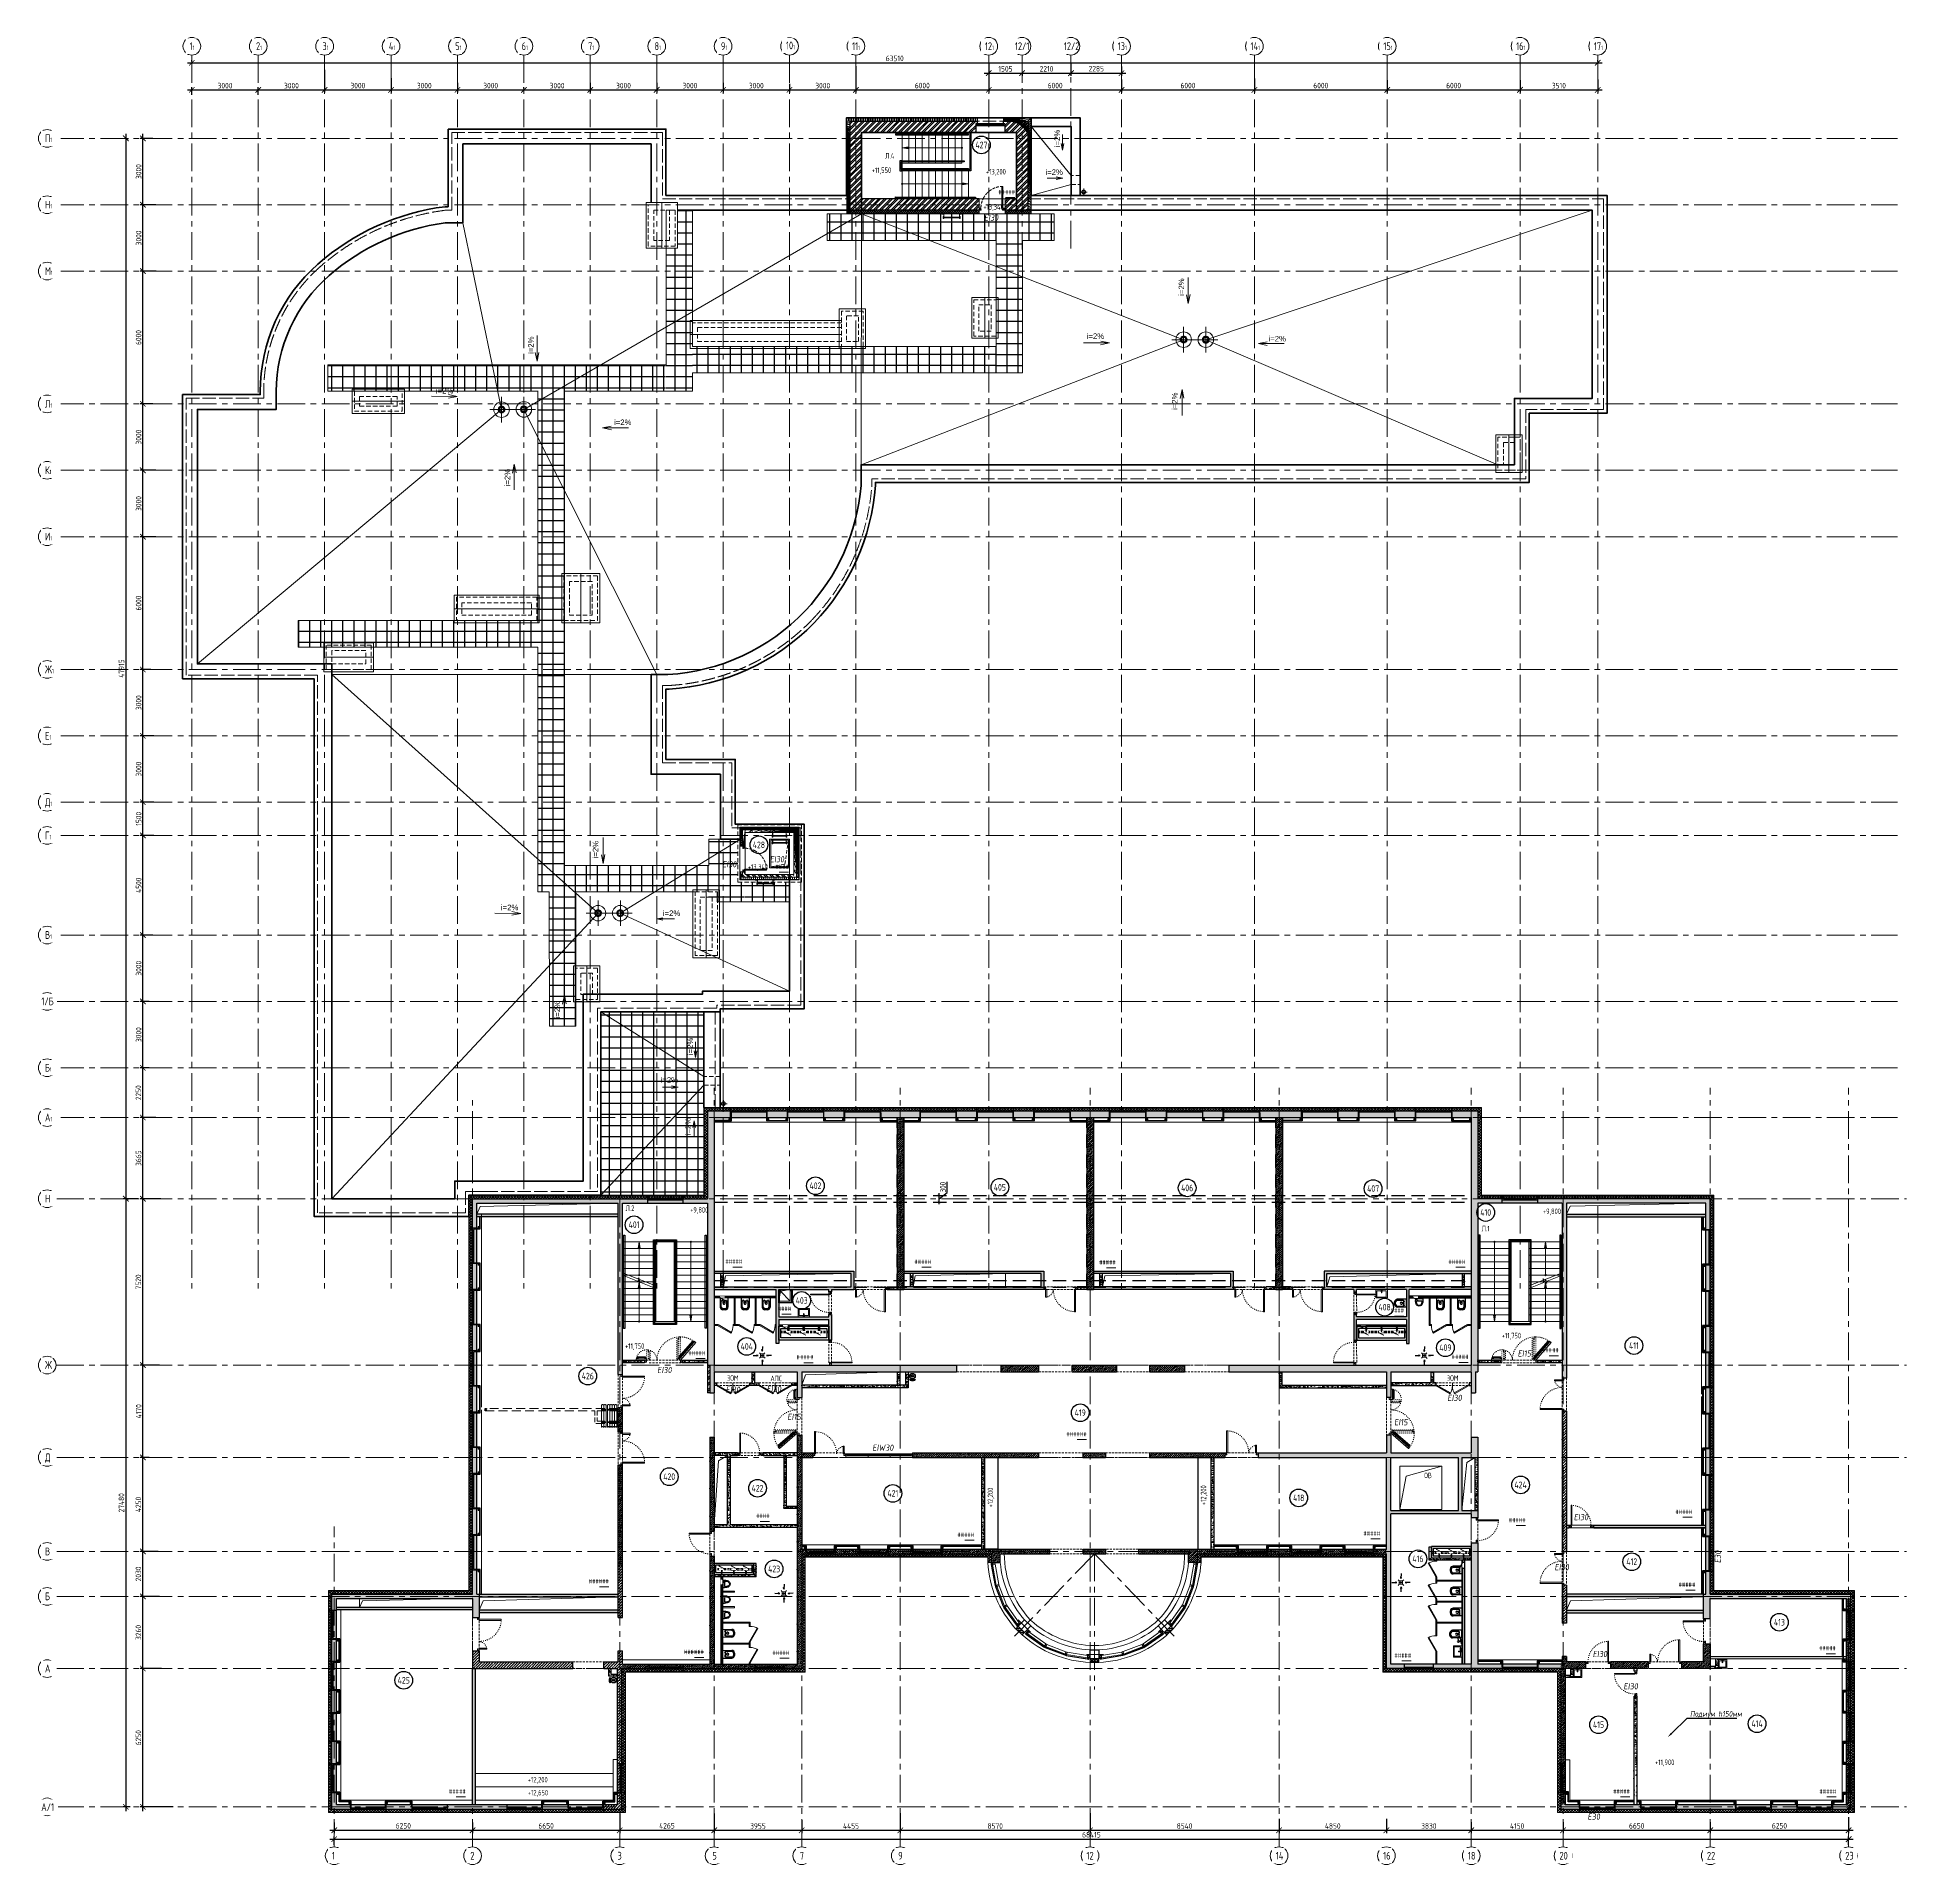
# Model space of a CAD drawing. Header units: millimetres. Extents: x -4447806 to 13389969, y -2188499 to 852203.
# Drawn here: x 4151087 to 4235528, y -619500 to -536932 of the extents above; entities that cross this region are included whole.
import ezdxf
from ezdxf import colors
from ezdxf.entities.mleader import LeaderData, LeaderLine
from ezdxf.enums import TextEntityAlignment as Align
from ezdxf.math import Vec2, Vec3

# ---------------------------------------------------------------- set-up
doc = ezdxf.new("R2010")
doc.units = ezdxf.units.MM
doc.set_wipeout_variables(frame=1)
for name, pattern in [('ACAD_ISO02W100', [15, 12, -3]), ('ACAD_ISO03W100', [30, 12, -18]), ('ADSK_Штриховая_ш2 п1', [3, 2, -1]), ('CENTER', [2, 1.25, -0.25, 0.25, -0.25]), ('DASHED', [19.05, 12.7, -6.35]), ('HIDDEN', [6, 4, -2]), ('HIDDEN2', [4.7625, 3.175, -1.5875]), ('ГОСТ 2.303 4', [7, 5, -2, 0])]:
    doc.linetypes.add(name, pattern=pattern)
for name, color, linetype, lineweight in [('!!!_АР_отделка', 92, 'Continuous', 13), ('!!!_АР_перегородки блоки', 7, 'Continuous', 5), ('18_АР_Водостоки', 7, 'Continuous', 18), ('_0', 250, 'Continuous', 9), ('_TEXT', 189, 'Continuous', 30), ('_ВК-шахты', 3, 'Continuous', 30), ('KR_STRIH', 8, 'Continuous', 0), ('АР_Витраж', 4, 'Continuous', 15), ('АР_ГКЛ', 250, 'Continuous', 5), ('АР_Двери', 175, 'Continuous', 18), ('АР_Двери фасада', 1, 'Continuous', 15), ('АР_Лестницы', 250, 'Continuous', 15), ('АР_Лестницы ограждение', 94, 'Continuous', 25), ('АР_Маркер экспликации', 239, 'Continuous', 13), ('АР_МосжилНии_Стены', 127, 'Continuous', 30), ('АР_Навесной фасад', 147, 'Continuous', 5), ('АР_Номер помещения', 1, 'Continuous', 25), ('АР_Окна БЛОК', 250, 'Continuous', 13), ('АР_Оси', 195, 'Continuous', 9), ('АР_Оси размеры', 164, 'Continuous', 9), ('АР_Отметки', 250, 'Continuous', 15), ('АР_Перегородки витражные', 152, 'Continuous', 13), ('АР_Перегородки газоблок', 165, 'Continuous', 30), ('АР_Перегородки газоблок_Штрих', 165, 'Continuous', 5), ('АР_Перегородки пеноблок', 174, 'Continuous', 25), ('АР_Перегородки сантехнические', 216, 'Continuous', 9), ('АР_Перегородки_кирпич_Штрих', 244, 'Continuous', 5), ('АР_Подоконники', 163, 'Continuous', 9), ('АР_Помещения_площадь', 19, 'Continuous', 9), ('АР_Размеры', 175, 'Continuous', 9), ('АР_стены', 250, 'Continuous', 30), ('АР_Сущ Несущая стена', 216, 'Continuous', 30), ('АР_тонкая линия', 250, 'Continuous', 0), ('АР_Утеплитель', 250, 'Continuous', 9), ('АР_Шкафы ЭОМ', 1, 'Continuous', 0), ('АР_Штриховка кирпич', 250, 'Continuous', 9), ('АР_Штриховка монолит', 250, 'Continuous', 9), ('ОБОРУДОВАНИЕ', 253, 'Continuous', 5), ('Пер раздвиж', 7, 'Continuous', 25), ('перекр 0.3', 181, 'Continuous', 30), ('Подвал', 250, 'Continuous', 30), ('пунктир', 251, 'Continuous', 13), ('РАЗМЕРЫ ВНУТРЕННИЕ', 137, 'Continuous', 5), ('Сан.техника', 153, 'Continuous', 9), ('Сантехнические приборы', 7, 'Continuous', 9), ('Специальное оборудование', 7, 'Continuous', 9), ('СТЕНЫ кирпич ЛИДЕР', 250, 'Continuous', 15), ('ТХ_мебель_стац', 250, 'Continuous', 13)]:
    doc.layers.add(name, color=color, linetype=linetype, lineweight=lineweight)
doc.layers.add('25. ЗАЛИВКА ЗОН', color=7, linetype='Continuous', lineweight=0, transparency=0.2)
for name, color, linetype in [('АР_Кровля дорожки', 245, 'Continuous'), ('АР_новое окно', 155, 'Continuous'), ('ТХ ОБОРУДОВАНИЕ', 250, 'Continuous'), ('ТХ_ВК_оборуд.ТХ', 250, 'Continuous'), ('ТХ_ВК_трапы', 5, 'Continuous'), ('ТХ_дозаторы', 7, 'Continuous'), ('ТХ_обор_бытовое', 14, 'Continuous'), ('ТХ_подиум скрыть', 7, 'Continuous'), ('ТХ_размеры', 240, 'Continuous'), ('ТХ_сантехника', 253, 'Continuous')]:
    doc.layers.add(name, color=color, linetype=linetype)
doc.layers.add('АР_ПБ_Двери', color=7, linetype='Continuous', lineweight=15, true_color=0xdb0000)
doc.layers.add('Ригели', color=4, linetype='ADSK_Штриховая_ш2 п1', lineweight=30, plot=False)
doc.styles.add('ICOCPEUR', font='isocpeur.ttf')
doc.styles.add('ISOCPEUR', font='isocpeur.ttf', dxfattribs={"width": 0.7})
doc.styles.get("Standard").update_dxf_attribs({"font": 'arial.ttf'})
doc.styles.add('Архитект', font='isocpeur.ttf', dxfattribs={"width": 0.8, "oblique": 8})
doc.styles.add('ГОСТ 2.304', font='CS_Gost2304.shx')
doc.dimstyles.new('R_100', dxfattribs={"dimtxt": 270, "dimasz": 120, "dimexe": 100, "dimexo": 0, "dimgap": 60, "dimtad": 1, "dimdec": 0, "dimrnd": 5, "dimzin": 0, "dimdsep": 46, "dimtxsty": 'ISOCPEUR', "dimblk": 'ARCHTICK', "dimcen": 0, "dimdle": 100, "dimclrd": 256, "dimclre": 256, "dimclrt": 256, "dimadec": 0, "dimazin": 0, "dimtfac": 2, "dimtdec": 0, "dimtofl": 0, "dimtmove": 1, "dimatfit": 3, "dimfxl": 1, "dimtvp": 3, "dimtolj": 1, "dimtzin": 0, "dimarcsym": 0})
doc.dimstyles.new('СПДС', dxfattribs={"dimscale": 100, "dimtxt": 2.5, "dimasz": 2.5, "dimexe": 1.25, "dimexo": 0.625, "dimtad": 1, "dimdec": 0, "dimrnd": 0.001, "dimtxsty": 'ГОСТ 2.304', "dimblk": 'ARCHTICK', "dimblk1": 'ARCHTICK', "dimblk2": 'ARCHTICK', "dimcen": 2.5, "dimdle": 2, "dimadec": 0, "dimazin": 2, "dimtfac": 0.75, "dimtdec": 4, "dimtmove": 1, "dimatfit": 3, "dimfxl": 1, "dimtolj": 1, "dimarcsym": 1})
pattern_1 = [(45, (3969483.65, -672094.8), (-88.38835, 88.38835), []), (45, (3969572.04, -672094.8), (-88.38835, 88.38835), [156.25, -31.25, 0, -31.25])]
pattern_2 = [(45, (3219397.64, -567735.58), (-61.871843, 61.871843), []), (135, (3219397.64, -567735.58), (-61.871843, -61.871843), [])]
pattern_3 = [(50, (3969483.65, -672094.8), (215.17805, -18.82564), [22.5, -247.5]), (355, (3969483.65, -672094.8), (-41.6254, 225.65764), [18, -198]), (100.451444, (3969501.59, -672096.37), (173.55265, 206.832), [19.12206, -210.34263]), (46.1842, (3969483.65, -672034.8), (320.1724, -49.65578), [33.75, -371.25]), (96.63564, (3969510.34, -672038.94), (280.3986, 292.23558), [28.6831, -315.51413]), (351.18416, (3969483.65, -672034.8), (280.3986, 292.2356), [27, -297]), (21, (3969513.65, -672049.8), (179.07212, -120.78567), [22.5, -247.5]), (326, (3969513.65, -672049.8), (72.9946, 217.54501), [18, -198]), (71.451445, (3969528.58, -672059.86), (252.06671, 96.75935), [19.12206, -210.34263]), (37.5, (3969483.654, -672094.8), (3.647957, 99.868156), [0, -195.6, 0, -201, 0, -198.75]), (7.5, (3969483.65, -672094.8), (78.92086, 118.323514), [0, -114.6, 0, -191.1, 0, -75.75]), (327.5, (3969416.754, -672094.8), (160.14673, -6.766462), [0, -75, 0, -234, 0, -310.5]), (317.5, (3969386.75, -672094.8), (174.95585, 30.031495), [0, -97.5, 0, -155.4, 0, -220.5])]
pattern_4 = [(45, (3946099.04, -672094.8), (-123.74369, 123.74369), []), (45, (3946222.78, -672094.8), (-123.74369, 123.74369), [218.75, -43.75, 0, -43.75])]
pattern_5 = [(50, (3969483.65, -672194.8), (215.17805, -18.82564), [22.5, -247.5]), (355, (3969483.65, -672194.8), (-41.6254, 225.65764), [18, -198]), (100.451444, (3969501.59, -672196.37), (173.55265, 206.832), [19.12206, -210.34263]), (46.1842, (3969483.65, -672134.8), (320.1724, -49.65578), [33.75, -371.25]), (96.63564, (3969510.34, -672138.94), (280.3986, 292.23558), [28.6831, -315.51413]), (351.18416, (3969483.65, -672134.8), (280.3986, 292.2356), [27, -297]), (21, (3969513.65, -672149.8), (179.07212, -120.78567), [22.5, -247.5]), (326, (3969513.65, -672149.8), (72.9946, 217.54501), [18, -198]), (71.451445, (3969528.58, -672159.86), (252.06671, 96.75935), [19.12206, -210.34263]), (37.5, (3969483.654, -672194.8), (3.647957, 99.868156), [0, -195.6, 0, -201, 0, -198.75]), (7.5, (3969483.65, -672194.8), (78.92086, 118.323514), [0, -114.6, 0, -191.1, 0, -75.75]), (327.5, (3969416.754, -672194.8), (160.14673, -6.766462), [0, -75, 0, -234, 0, -310.5]), (317.5, (3969386.75, -672194.8), (174.95585, 30.031495), [0, -97.5, 0, -155.4, 0, -220.5])]
pattern_6 = [(50, (3969483.65, -671994.8), (215.17805, -18.82564), [22.5, -247.5]), (355, (3969483.65, -671994.8), (-41.6254, 225.65764), [18, -198]), (100.45144, (3969501.59, -671996.37), (173.55265, 206.832), [19.12206, -210.34263]), (46.1842, (3969483.65, -671934.8), (320.1724, -49.65578), [33.75, -371.25]), (96.63564, (3969510.34, -671938.94), (280.3986, 292.23558), [28.6831, -315.51413]), (351.18416, (3969483.65, -671934.8), (280.3986, 292.2356), [27, -297]), (21, (3969513.65, -671949.8), (179.07212, -120.78567), [22.5, -247.5]), (326, (3969513.65, -671949.8), (72.9946, 217.54501), [18, -198]), (71.451445, (3969528.58, -671959.86), (252.06671, 96.75935), [19.12206, -210.34263]), (37.5, (3969483.654, -671994.8), (3.647957, 99.868156), [0, -195.6, 0, -201, 0, -198.75]), (7.5, (3969483.65, -671994.8), (78.92086, 118.323514), [0, -114.6, 0, -191.1, 0, -75.75]), (327.5, (3969416.754, -671994.8), (160.14673, -6.766462), [0, -75, 0, -234, 0, -310.5]), (317.5, (3969386.75, -671994.8), (174.95585, 30.031495), [0, -97.5, 0, -155.4, 0, -220.5])]
pattern_7 = [(50, (3969483.65, -671874.8), (215.17805, -18.82564), [22.5, -247.5]), (355, (3969483.65, -671874.8), (-41.6254, 225.65764), [18, -198]), (100.45144, (3969501.59, -671876.36), (173.55265, 206.832), [19.12206, -210.34263]), (46.1842, (3969483.65, -671814.8), (320.1724, -49.65578), [33.75, -371.25]), (96.63564, (3969510.34, -671818.93), (280.3986, 292.2356), [28.6831, -315.51413]), (351.18416, (3969483.65, -671814.8), (280.3986, 292.2356), [27, -297]), (21, (3969513.65, -671829.8), (179.07212, -120.78567), [22.5, -247.5]), (326, (3969513.65, -671829.8), (72.9946, 217.54501), [18, -198]), (71.45144, (3969528.58, -671839.86), (252.06671, 96.75935), [19.12206, -210.34263]), (37.5, (3969483.654, -671874.79), (3.647957, 99.868156), [0, -195.6, 0, -201, 0, -198.75]), (7.5, (3969483.65, -671874.79), (78.92086, 118.323514), [0, -114.6, 0, -191.1, 0, -75.75]), (327.5, (3969416.754, -671874.79), (160.14673, -6.766462), [0, -75, 0, -234, 0, -310.5]), (317.5, (3969386.75, -671874.79), (174.95585, 30.031495), [0, -97.5, 0, -155.4, 0, -220.5])]
pattern_8 = [(45, (4241359.97, -672094.8), (-61.87184, 61.87184), []), (135, (4241359.97, -672094.8), (-61.87184, -61.87184), [])]
pattern_9 = [(90, (4241359.97, -672094.8), (-87.5, 0), []), (180, (4241359.97, -672094.8), (-7e-15, -87.5), [])]
pattern_10 = [(335.76716334, (-69115.3163, 318510.941), (0.651582564, 1.447617495), []), (65.76716334, (-69115.3163, 318510.941), (-1.447617495, 0.651582564), [])]
pattern_11 = [(45, (3969483.65, -672094.8), (-132.58252, 132.58252), []), (45, (3969572.04, -672094.8), (-132.58252, 132.58252), [])]
pattern_12 = [(315, (3836577.9, -672094.8), (53.033009, 53.033009), []), (45, (3836577.9, -672094.8), (-53.033009, 53.033009), [])]
pattern_13 = [(315, (-932013055.42, 8362810078.39), (132.5825214725, 132.5825214725), []), (315, (-932013055.42, 8362809990), (132.5825214725, 132.5825214725), [])]
pattern_14 = [(315, (3969483.65, -672094.8), (132.58252, 132.58252), []), (315, (3969483.65, -672183.19), (132.58252, 132.58252), [])]
pattern_15 = [(315, (-932013055.416, 8362810078.385), (53.033008589, 53.033008589), []), (45, (-932013055.416, 8362810078.385), (-53.033008589, 53.033008589), [])]
pattern_16 = [(315, (-932013565.416, 8362810078.385), (53.033008589, 53.033008589), []), (45, (-932013565.416, 8362810078.385), (-53.033008589, 53.033008589), [])]
pattern_17 = [(90, (4645392.1, -529762.6), (-500, 0), []), (180, (4645392.1, -529762.6), (-3e-14, -500), [])]

# ---------------------------------------------------------------- blocks, each defined once
blk = doc.blocks.new('_ArchTick')
at = {"color": 0, "linetype": 'ByBlock', "const_width": 0.15}
blk.add_lwpolyline([(-0.5, -0.5), (0.5, 0.5)], dxfattribs=at)
blk = doc.blocks.new('*D1142')
at = {"layer": 'Defpoints', "color": 0, "lineweight": 5, "ltscale": 100, "transparency": 16777216}
for p in [(4155852, -610639), (4156750, -610639), (4157285, -616889)]:
    blk.add_point(p, dxfattribs=at)
at = {"layer": 'АР_Оси размеры', "color": 0, "lineweight": -2, "ltscale": 100, "transparency": 16777216}
for p, q in [((4155852, -617089), (4155852, -610439)), ((4156688, -610639), (4155727, -610639)), ((4157223, -616889), (4155727, -616889))]:
    blk.add_line(p, q, dxfattribs=at)
at = {"layer": 'АР_Оси размеры', "color": 0, "lineweight": -2, "ltscale": 100, "transparency": 16777216, "xscale": 250, "yscale": 250, "zscale": 250}
for p, rotation in [((4155852, -610639), 90), ((4155852, -616889), 270)]:
    blk.add_blockref('_ArchTick', p, dxfattribs=dict(at, rotation=rotation))
at = {"layer": 'АР_Оси размеры', "color": 0, "ltscale": 100, "transparency": 16777216, "insert": (4155649, -613764), "char_height": 250, "attachment_point": 5, "rotation": 90, "style": 'ГОСТ 2.304'}
blk.add_mtext('\\A1;6250', dxfattribs=at)
blk = doc.blocks.new('*D1143')
at = {"layer": 'Defpoints', "color": 0, "lineweight": 5, "ltscale": 100, "transparency": 16777216}
for p in [(4155852, -607379), (4156673, -607379), (4156750, -610639)]:
    blk.add_point(p, dxfattribs=at)
at = {"layer": 'АР_Оси размеры', "color": 0, "lineweight": -2, "ltscale": 100, "transparency": 16777216}
for p, q in [((4156610, -607379), (4155727, -607379)), ((4155852, -610839), (4155852, -607179)), ((4156688, -610639), (4155727, -610639))]:
    blk.add_line(p, q, dxfattribs=at)
at = {"layer": 'АР_Оси размеры', "color": 0, "lineweight": -2, "ltscale": 100, "transparency": 16777216, "xscale": 250, "yscale": 250, "zscale": 250}
for p, rotation in [((4155852, -607379), 90), ((4155852, -610639), 270)]:
    blk.add_blockref('_ArchTick', p, dxfattribs=dict(at, rotation=rotation))
at = {"layer": 'АР_Оси размеры', "color": 0, "ltscale": 100, "transparency": 16777216, "insert": (4155649, -609009), "char_height": 250, "attachment_point": 5, "rotation": 90, "style": 'ГОСТ 2.304'}
blk.add_mtext('\\A1;3260', dxfattribs=at)
blk = doc.blocks.new('*D925')
at = {"layer": 'Defpoints', "color": 0, "lineweight": 5, "ltscale": 100, "transparency": 16777216}
for p in [(4155852, -605349), (4156599, -605349), (4156673, -607379)]:
    blk.add_point(p, dxfattribs=at)
at = {"layer": 'АР_Оси размеры', "color": 0, "lineweight": -2, "ltscale": 100, "transparency": 16777216}
for p, q in [((4156537, -605349), (4155727, -605349)), ((4155852, -607579), (4155852, -605149)), ((4156610, -607379), (4155727, -607379))]:
    blk.add_line(p, q, dxfattribs=at)
at = {"layer": 'АР_Оси размеры', "color": 0, "lineweight": -2, "ltscale": 100, "transparency": 16777216, "xscale": 250, "yscale": 250, "zscale": 250}
for p, rotation in [((4155852, -605349), 90), ((4155852, -607379), 270)]:
    blk.add_blockref('_ArchTick', p, dxfattribs=dict(at, rotation=rotation))
at = {"layer": 'АР_Оси размеры', "color": 0, "ltscale": 100, "transparency": 16777216, "insert": (4155649, -606364), "char_height": 250, "attachment_point": 5, "rotation": 90, "style": 'ГОСТ 2.304'}
blk.add_mtext('\\A1;2030', dxfattribs=at)
blk = doc.blocks.new('*D926')
at = {"layer": 'Defpoints', "color": 0, "lineweight": 5, "ltscale": 100, "transparency": 16777216}
for p in [(4155852, -601099), (4156201, -601099), (4156599, -605349)]:
    blk.add_point(p, dxfattribs=at)
at = {"layer": 'АР_Оси размеры', "color": 0, "lineweight": -2, "ltscale": 100, "transparency": 16777216}
for p, q in [((4156139, -601099), (4155727, -601099)), ((4155852, -605549), (4155852, -600899)), ((4156537, -605349), (4155727, -605349))]:
    blk.add_line(p, q, dxfattribs=at)
at = {"layer": 'АР_Оси размеры', "color": 0, "lineweight": -2, "ltscale": 100, "transparency": 16777216, "xscale": 250, "yscale": 250, "zscale": 250}
for p, rotation in [((4155852, -601099), 90), ((4155852, -605349), 270)]:
    blk.add_blockref('_ArchTick', p, dxfattribs=dict(at, rotation=rotation))
at = {"layer": 'АР_Оси размеры', "color": 0, "ltscale": 100, "transparency": 16777216, "insert": (4155649, -603224), "char_height": 250, "attachment_point": 5, "rotation": 90, "style": 'ГОСТ 2.304'}
blk.add_mtext('\\A1;4250', dxfattribs=at)
blk = doc.blocks.new('*D927')
at = {"layer": 'Defpoints', "color": 0, "lineweight": 5, "ltscale": 100, "transparency": 16777216}
for p in [(4155852, -596929), (4156669, -596929), (4156201, -601099)]:
    blk.add_point(p, dxfattribs=at)
at = {"layer": 'АР_Оси размеры', "color": 0, "lineweight": -2, "ltscale": 100, "transparency": 16777216}
for p, q in [((4156607, -596929), (4155727, -596929)), ((4155852, -601299), (4155852, -596729)), ((4156139, -601099), (4155727, -601099))]:
    blk.add_line(p, q, dxfattribs=at)
at = {"layer": 'АР_Оси размеры', "color": 0, "lineweight": -2, "ltscale": 100, "transparency": 16777216, "xscale": 250, "yscale": 250, "zscale": 250}
for p, rotation in [((4155852, -596929), 90), ((4155852, -601099), 270)]:
    blk.add_blockref('_ArchTick', p, dxfattribs=dict(at, rotation=rotation))
at = {"layer": 'АР_Оси размеры', "color": 0, "ltscale": 100, "transparency": 16777216, "insert": (4155664, -599014), "char_height": 250, "attachment_point": 5, "rotation": 90, "style": 'ГОСТ 2.304'}
blk.add_mtext('\\A1;4170', dxfattribs=at)
blk = doc.blocks.new('*D928')
at = {"layer": 'Defpoints', "color": 0, "lineweight": 5, "ltscale": 100, "transparency": 16777216}
for p in [(4155852, -589409), (4156730, -589409), (4156669, -596929)]:
    blk.add_point(p, dxfattribs=at)
at = {"layer": 'АР_Оси размеры', "color": 0, "lineweight": -2, "ltscale": 100, "transparency": 16777216}
for p, q in [((4155852, -597129), (4155852, -589209)), ((4156668, -589409), (4155727, -589409)), ((4156607, -596929), (4155727, -596929))]:
    blk.add_line(p, q, dxfattribs=at)
at = {"layer": 'АР_Оси размеры', "color": 0, "lineweight": -2, "ltscale": 100, "transparency": 16777216, "xscale": 250, "yscale": 250, "zscale": 250}
for p, rotation in [((4155852, -589409), 90), ((4155852, -596929), 270)]:
    blk.add_blockref('_ArchTick', p, dxfattribs=dict(at, rotation=rotation))
at = {"layer": 'АР_Оси размеры', "color": 0, "ltscale": 100, "transparency": 16777216, "insert": (4155649, -593169), "char_height": 250, "attachment_point": 5, "rotation": 90, "style": 'ГОСТ 2.304'}
blk.add_mtext('\\A1;7520', dxfattribs=at)
blk = doc.blocks.new('*D929')
at = {"layer": 'Defpoints', "color": 0, "lineweight": 5, "ltscale": 100, "transparency": 16777216}
for p in [(4155852, -585744), (4156500, -585744), (4156730, -589409)]:
    blk.add_point(p, dxfattribs=at)
at = {"layer": 'АР_Оси размеры', "color": 0, "lineweight": -2, "ltscale": 100, "transparency": 16777216}
for p, q in [((4156438, -585744), (4155727, -585744)), ((4155852, -589609), (4155852, -585544)), ((4156668, -589409), (4155727, -589409))]:
    blk.add_line(p, q, dxfattribs=at)
at = {"layer": 'АР_Оси размеры', "color": 0, "lineweight": -2, "ltscale": 100, "transparency": 16777216, "xscale": 250, "yscale": 250, "zscale": 250}
for p, rotation in [((4155852, -585744), 90), ((4155852, -589409), 270)]:
    blk.add_blockref('_ArchTick', p, dxfattribs=dict(at, rotation=rotation))
at = {"layer": 'АР_Оси размеры', "color": 0, "ltscale": 100, "transparency": 16777216, "insert": (4155652, -587577), "char_height": 250, "attachment_point": 5, "rotation": 90, "style": 'ГОСТ 2.304'}
blk.add_mtext('\\A1;3665', dxfattribs=at)
blk = doc.blocks.new('*D911')
at = {"layer": 'Defpoints', "color": 0, "lineweight": 5, "ltscale": 100, "transparency": 16777216}
for p in [(4155852, -583494), (4156193, -583494), (4156500, -585744)]:
    blk.add_point(p, dxfattribs=at)
at = {"layer": 'АР_Оси размеры', "color": 0, "lineweight": -2, "ltscale": 100, "transparency": 16777216}
for p, q in [((4155852, -585944), (4155852, -583294)), ((4156131, -583494), (4155727, -583494)), ((4156438, -585744), (4155727, -585744))]:
    blk.add_line(p, q, dxfattribs=at)
at = {"layer": 'АР_Оси размеры', "color": 0, "lineweight": -2, "ltscale": 100, "transparency": 16777216, "xscale": 250, "yscale": 250, "zscale": 250}
for p, rotation in [((4155852, -583494), 90), ((4155852, -585744), 270)]:
    blk.add_blockref('_ArchTick', p, dxfattribs=dict(at, rotation=rotation))
at = {"layer": 'АР_Оси размеры', "color": 0, "ltscale": 100, "transparency": 16777216, "insert": (4155649, -584619), "char_height": 250, "attachment_point": 5, "rotation": 90, "style": 'ГОСТ 2.304'}
blk.add_mtext('\\A1;2250', dxfattribs=at)
blk = doc.blocks.new('*D912')
at = {"layer": 'Defpoints', "color": 0, "lineweight": 5, "ltscale": 100, "transparency": 16777216}
for p in [(4155852, -580494), (4156193, -580494), (4156193, -583494)]:
    blk.add_point(p, dxfattribs=at)
at = {"layer": 'АР_Оси размеры', "color": 0, "lineweight": -2, "ltscale": 100, "transparency": 16777216}
for p, q in [((4156131, -580494), (4155727, -580494)), ((4155852, -583694), (4155852, -580294)), ((4156131, -583494), (4155727, -583494))]:
    blk.add_line(p, q, dxfattribs=at)
at = {"layer": 'АР_Оси размеры', "color": 0, "lineweight": -2, "ltscale": 100, "transparency": 16777216, "xscale": 250, "yscale": 250, "zscale": 250}
for p, rotation in [((4155852, -580494), 90), ((4155852, -583494), 270)]:
    blk.add_blockref('_ArchTick', p, dxfattribs=dict(at, rotation=rotation))
at = {"layer": 'АР_Оси размеры', "color": 0, "ltscale": 100, "transparency": 16777216, "insert": (4155659, -581994), "char_height": 250, "attachment_point": 5, "rotation": 90, "style": 'ГОСТ 2.304'}
blk.add_mtext('\\A1;3000', dxfattribs=at)
blk = doc.blocks.new('*D913')
at = {"layer": 'Defpoints', "color": 0, "lineweight": 5, "ltscale": 100, "transparency": 16777216}
for p in [(4155852, -577494), (4156360, -577494), (4156193, -580494)]:
    blk.add_point(p, dxfattribs=at)
at = {"layer": 'АР_Оси размеры', "color": 0, "lineweight": -2, "ltscale": 100, "transparency": 16777216}
for p, q in [((4156298, -577494), (4155727, -577494)), ((4155852, -580694), (4155852, -577294)), ((4156131, -580494), (4155727, -580494))]:
    blk.add_line(p, q, dxfattribs=at)
at = {"layer": 'АР_Оси размеры', "color": 0, "lineweight": -2, "ltscale": 100, "transparency": 16777216, "xscale": 250, "yscale": 250, "zscale": 250}
for p, rotation in [((4155852, -577494), 90), ((4155852, -580494), 270)]:
    blk.add_blockref('_ArchTick', p, dxfattribs=dict(at, rotation=rotation))
at = {"layer": 'АР_Оси размеры', "color": 0, "ltscale": 100, "transparency": 16777216, "insert": (4155659, -578994), "char_height": 250, "attachment_point": 5, "rotation": 90, "style": 'ГОСТ 2.304'}
blk.add_mtext('\\A1;3000', dxfattribs=at)
blk = doc.blocks.new('*D914')
at = {"layer": 'Defpoints', "color": 0, "lineweight": 5, "ltscale": 100, "transparency": 16777216}
for p in [(4155852, -572994), (4156414, -572994), (4156360, -577494)]:
    blk.add_point(p, dxfattribs=at)
at = {"layer": 'АР_Оси размеры', "color": 0, "lineweight": -2, "ltscale": 100, "transparency": 16777216}
for p, q in [((4156352, -572994), (4155727, -572994)), ((4155852, -577694), (4155852, -572794)), ((4156298, -577494), (4155727, -577494))]:
    blk.add_line(p, q, dxfattribs=at)
at = {"layer": 'АР_Оси размеры', "color": 0, "lineweight": -2, "ltscale": 100, "transparency": 16777216, "xscale": 250, "yscale": 250, "zscale": 250}
for p, rotation in [((4155852, -572994), 90), ((4155852, -577494), 270)]:
    blk.add_blockref('_ArchTick', p, dxfattribs=dict(at, rotation=rotation))
at = {"layer": 'АР_Оси размеры', "color": 0, "ltscale": 100, "transparency": 16777216, "insert": (4155659, -575244), "char_height": 250, "attachment_point": 5, "rotation": 90, "style": 'ГОСТ 2.304'}
blk.add_mtext('\\A1;4500', dxfattribs=at)
blk = doc.blocks.new('*D915')
at = {"layer": 'Defpoints', "color": 0, "lineweight": 5, "ltscale": 100, "transparency": 16777216}
for p in [(4155852, -571494), (4156414, -571494), (4156414, -572994)]:
    blk.add_point(p, dxfattribs=at)
at = {"layer": 'АР_Оси размеры', "color": 0, "lineweight": -2, "ltscale": 100, "transparency": 16777216}
for p, q in [((4156352, -571494), (4155727, -571494)), ((4155852, -573194), (4155852, -571294)), ((4156352, -572994), (4155727, -572994))]:
    blk.add_line(p, q, dxfattribs=at)
at = {"layer": 'АР_Оси размеры', "color": 0, "lineweight": -2, "ltscale": 100, "transparency": 16777216, "xscale": 250, "yscale": 250, "zscale": 250}
for p, rotation in [((4155852, -571494), 90), ((4155852, -572994), 270)]:
    blk.add_blockref('_ArchTick', p, dxfattribs=dict(at, rotation=rotation))
at = {"layer": 'АР_Оси размеры', "color": 0, "ltscale": 100, "transparency": 16777216, "insert": (4155659, -572244), "char_height": 250, "attachment_point": 5, "rotation": 90, "style": 'ГОСТ 2.304'}
blk.add_mtext('\\A1;1500', dxfattribs=at)
blk = doc.blocks.new('*D916')
at = {"layer": 'Defpoints', "color": 0, "lineweight": 5, "ltscale": 100, "transparency": 16777216}
for p in [(4155852, -568494), (4156275, -568494), (4156414, -571494)]:
    blk.add_point(p, dxfattribs=at)
at = {"layer": 'АР_Оси размеры', "color": 0, "lineweight": -2, "ltscale": 100, "transparency": 16777216}
for p, q in [((4156213, -568494), (4155727, -568494)), ((4155852, -571694), (4155852, -568294)), ((4156352, -571494), (4155727, -571494))]:
    blk.add_line(p, q, dxfattribs=at)
at = {"layer": 'АР_Оси размеры', "color": 0, "lineweight": -2, "ltscale": 100, "transparency": 16777216, "xscale": 250, "yscale": 250, "zscale": 250}
for p, rotation in [((4155852, -568494), 90), ((4155852, -571494), 270)]:
    blk.add_blockref('_ArchTick', p, dxfattribs=dict(at, rotation=rotation))
at = {"layer": 'АР_Оси размеры', "color": 0, "ltscale": 100, "transparency": 16777216, "insert": (4155659, -569994), "char_height": 250, "attachment_point": 5, "rotation": 90, "style": 'ГОСТ 2.304'}
blk.add_mtext('\\A1;3000', dxfattribs=at)
blk = doc.blocks.new('*D917')
at = {"layer": 'Defpoints', "color": 0, "lineweight": 5, "ltscale": 100, "transparency": 16777216}
for p in [(4155852, -565494), (4156275, -565494), (4156414, -568494)]:
    blk.add_point(p, dxfattribs=at)
at = {"layer": 'АР_Оси размеры', "color": 0, "lineweight": -2, "ltscale": 100, "transparency": 16777216}
for p, q in [((4156213, -565494), (4155727, -565494)), ((4155852, -568694), (4155852, -565294)), ((4156352, -568494), (4155727, -568494))]:
    blk.add_line(p, q, dxfattribs=at)
at = {"layer": 'АР_Оси размеры', "color": 0, "lineweight": -2, "ltscale": 100, "transparency": 16777216, "xscale": 250, "yscale": 250, "zscale": 250}
for p, rotation in [((4155852, -565494), 90), ((4155852, -568494), 270)]:
    blk.add_blockref('_ArchTick', p, dxfattribs=dict(at, rotation=rotation))
at = {"layer": 'АР_Оси размеры', "color": 0, "ltscale": 100, "transparency": 16777216, "insert": (4155659, -566994), "char_height": 250, "attachment_point": 5, "rotation": 90, "style": 'ГОСТ 2.304'}
blk.add_mtext('\\A1;3000', dxfattribs=at)
blk = doc.blocks.new('*D918')
at = {"layer": 'Defpoints', "color": 0, "lineweight": 5, "ltscale": 100, "transparency": 16777216}
for p in [(4155852, -559494), (4156506, -559494), (4156275, -565494)]:
    blk.add_point(p, dxfattribs=at)
at = {"layer": 'АР_Оси размеры', "color": 0, "lineweight": -2, "ltscale": 100, "transparency": 16777216}
for p, q in [((4156443, -559494), (4155727, -559494)), ((4155852, -565694), (4155852, -559294)), ((4156213, -565494), (4155727, -565494))]:
    blk.add_line(p, q, dxfattribs=at)
at = {"layer": 'АР_Оси размеры', "color": 0, "lineweight": -2, "ltscale": 100, "transparency": 16777216, "xscale": 250, "yscale": 250, "zscale": 250}
for p, rotation in [((4155852, -559494), 90), ((4155852, -565494), 270)]:
    blk.add_blockref('_ArchTick', p, dxfattribs=dict(at, rotation=rotation))
at = {"layer": 'АР_Оси размеры', "color": 0, "ltscale": 100, "transparency": 16777216, "insert": (4155657, -562494), "char_height": 250, "attachment_point": 5, "rotation": 90, "style": 'ГОСТ 2.304'}
blk.add_mtext('\\A1;6000', dxfattribs=at)
blk = doc.blocks.new('*D919')
at = {"layer": 'Defpoints', "color": 0, "lineweight": 5, "ltscale": 100, "transparency": 16777216}
for p in [(4155852, -556494), (4156363, -556494), (4156506, -559494)]:
    blk.add_point(p, dxfattribs=at)
at = {"layer": 'АР_Оси размеры', "color": 0, "lineweight": -2, "ltscale": 100, "transparency": 16777216}
for p, q in [((4155852, -559694), (4155852, -556294)), ((4156300, -556494), (4155727, -556494)), ((4156443, -559494), (4155727, -559494))]:
    blk.add_line(p, q, dxfattribs=at)
at = {"layer": 'АР_Оси размеры', "color": 0, "lineweight": -2, "ltscale": 100, "transparency": 16777216, "xscale": 250, "yscale": 250, "zscale": 250}
for p, rotation in [((4155852, -556494), 90), ((4155852, -559494), 270)]:
    blk.add_blockref('_ArchTick', p, dxfattribs=dict(at, rotation=rotation))
at = {"layer": 'АР_Оси размеры', "color": 0, "ltscale": 100, "transparency": 16777216, "insert": (4155659, -557994), "char_height": 250, "attachment_point": 5, "rotation": 90, "style": 'ГОСТ 2.304'}
blk.add_mtext('\\A1;3000', dxfattribs=at)
blk = doc.blocks.new('*D920')
at = {"layer": 'Defpoints', "color": 0, "lineweight": 5, "ltscale": 100, "transparency": 16777216}
for p in [(4155852, -553494), (4156363, -553494), (4156506, -556494)]:
    blk.add_point(p, dxfattribs=at)
at = {"layer": 'АР_Оси размеры', "color": 0, "lineweight": -2, "ltscale": 100, "transparency": 16777216}
for p, q in [((4156300, -553494), (4155727, -553494)), ((4155852, -556694), (4155852, -553294)), ((4156443, -556494), (4155727, -556494))]:
    blk.add_line(p, q, dxfattribs=at)
at = {"layer": 'АР_Оси размеры', "color": 0, "lineweight": -2, "ltscale": 100, "transparency": 16777216, "xscale": 250, "yscale": 250, "zscale": 250}
for p, rotation in [((4155852, -553494), 90), ((4155852, -556494), 270)]:
    blk.add_blockref('_ArchTick', p, dxfattribs=dict(at, rotation=rotation))
at = {"layer": 'АР_Оси размеры', "color": 0, "ltscale": 100, "transparency": 16777216, "insert": (4155659, -554994), "char_height": 250, "attachment_point": 5, "rotation": 90, "style": 'ГОСТ 2.304'}
blk.add_mtext('\\A1;3000', dxfattribs=at)
blk = doc.blocks.new('*D921')
at = {"layer": 'Defpoints', "color": 0, "lineweight": 5, "ltscale": 100, "transparency": 16777216}
for p in [(4155852, -547494), (4156511, -547494), (4156363, -553494)]:
    blk.add_point(p, dxfattribs=at)
at = {"layer": 'АР_Оси размеры', "color": 0, "lineweight": -2, "ltscale": 100, "transparency": 16777216}
for p, q in [((4156448, -547494), (4155727, -547494)), ((4155852, -553694), (4155852, -547294)), ((4156300, -553494), (4155727, -553494))]:
    blk.add_line(p, q, dxfattribs=at)
at = {"layer": 'АР_Оси размеры', "color": 0, "lineweight": -2, "ltscale": 100, "transparency": 16777216, "xscale": 250, "yscale": 250, "zscale": 250}
for p, rotation in [((4155852, -547494), 90), ((4155852, -553494), 270)]:
    blk.add_blockref('_ArchTick', p, dxfattribs=dict(at, rotation=rotation))
at = {"layer": 'АР_Оси размеры', "color": 0, "ltscale": 100, "transparency": 16777216, "insert": (4155657, -550494), "char_height": 250, "attachment_point": 5, "rotation": 90, "style": 'ГОСТ 2.304'}
blk.add_mtext('\\A1;6000', dxfattribs=at)
blk = doc.blocks.new('*D922')
at = {"layer": 'Defpoints', "color": 0, "lineweight": 5, "ltscale": 100, "transparency": 16777216}
for p in [(4155852, -544494), (4156363, -544494), (4156506, -547494)]:
    blk.add_point(p, dxfattribs=at)
at = {"layer": 'АР_Оси размеры', "color": 0, "lineweight": -2, "ltscale": 100, "transparency": 16777216}
for p, q in [((4156300, -544494), (4155727, -544494)), ((4155852, -547694), (4155852, -544294)), ((4156443, -547494), (4155727, -547494))]:
    blk.add_line(p, q, dxfattribs=at)
at = {"layer": 'АР_Оси размеры', "color": 0, "lineweight": -2, "ltscale": 100, "transparency": 16777216, "xscale": 250, "yscale": 250, "zscale": 250}
for p, rotation in [((4155852, -544494), 90), ((4155852, -547494), 270)]:
    blk.add_blockref('_ArchTick', p, dxfattribs=dict(at, rotation=rotation))
at = {"layer": 'АР_Оси размеры', "color": 0, "ltscale": 100, "transparency": 16777216, "insert": (4155659, -545994), "char_height": 250, "attachment_point": 5, "rotation": 90, "style": 'ГОСТ 2.304'}
blk.add_mtext('\\A1;3000', dxfattribs=at)
blk = doc.blocks.new('*D923')
at = {"layer": 'Defpoints', "color": 0, "lineweight": 5, "ltscale": 100, "transparency": 16777216}
for p in [(4155852, -541494), (4156363, -541494), (4156506, -544494)]:
    blk.add_point(p, dxfattribs=at)
at = {"layer": 'АР_Оси размеры', "color": 0, "lineweight": -2, "ltscale": 100, "transparency": 16777216}
for p, q in [((4156300, -541494), (4155727, -541494)), ((4155852, -544694), (4155852, -541294)), ((4156443, -544494), (4155727, -544494))]:
    blk.add_line(p, q, dxfattribs=at)
at = {"layer": 'АР_Оси размеры', "color": 0, "lineweight": -2, "ltscale": 100, "transparency": 16777216, "xscale": 250, "yscale": 250, "zscale": 250}
for p, rotation in [((4155852, -541494), 90), ((4155852, -544494), 270)]:
    blk.add_blockref('_ArchTick', p, dxfattribs=dict(at, rotation=rotation))
at = {"layer": 'АР_Оси размеры', "color": 0, "ltscale": 100, "transparency": 16777216, "insert": (4155659, -542994), "char_height": 250, "attachment_point": 5, "rotation": 90, "style": 'ГОСТ 2.304'}
blk.add_mtext('\\A1;3000', dxfattribs=at)
blk = doc.blocks.new('*D924')
at = {"layer": 'Defpoints', "color": 0, "lineweight": 5, "ltscale": 100, "transparency": 16777216}
for p in [(4155025, -541494), (4155025, -589409), (4155081, -589409)]:
    blk.add_point(p, dxfattribs=at)
at = {"layer": 'АР_Оси размеры', "color": 0, "lineweight": -2, "ltscale": 100, "transparency": 16777216}
for p, q in [((4155081, -541294), (4155081, -589609)), ((4155088, -541494), (4155206, -541494)), ((4155088, -589409), (4155206, -589409))]:
    blk.add_line(p, q, dxfattribs=at)
at = {"layer": 'АР_Оси размеры', "color": 0, "lineweight": -2, "ltscale": 100, "transparency": 16777216, "xscale": 250, "yscale": 250, "zscale": 250}
for p, rotation in [((4155081, -541494), 90), ((4155081, -589409), 270)]:
    blk.add_blockref('_ArchTick', p, dxfattribs=dict(at, rotation=rotation))
at = {"layer": 'АР_Оси размеры', "color": 0, "ltscale": 100, "transparency": 16777216, "insert": (4154886, -565452), "char_height": 250, "attachment_point": 5, "rotation": 90, "style": 'ГОСТ 2.304'}
blk.add_mtext('\\A1;47915', dxfattribs=at)
blk = doc.blocks.new('*U214')
for p, q in [((0, 0), (0, -50)), ((700, 0), (700, -50))]:
    blk.add_line(p, q)
blk.add_lwpolyline([(0, 0), (606, 350), (628, 312), (22, -38)], close=True)
blk.add_arc((0, 0), 700, 0, 30)
blk = doc.blocks.new('*U610')
blk.add_lwpolyline([(-100, 80), (-100, 1010), (-140, 1010), (-140, 80)], close=True)
for points in [[(-1130, 0), (-1130, 80), (-1075, 80), (-1075, 0), (-1130, 0)], [(-1075, 80), (-1075, 0), (-1015, 0), (-1015, 40), (-1030, 40), (-1030, 80), (-1075, 80)], [(-55, 80), (-55, 0), (-115, 0), (-115, 40), (-100, 40), (-100, 80), (-55, 80)], [(0, 0), (0, 80), (-55, 80), (-55, 0), (0, 0)]]:
    blk.add_lwpolyline(points)
at = {"linetype": 'ACAD_ISO03W100', "ltscale": 3}
blk.add_arc((-100, 80), 930, 90, 180, dxfattribs=at)
blk = doc.blocks.new('*U227')
for p, q in [((-700, 0), (-700, 50)), ((0, 0), (0, 50))]:
    blk.add_line(p, q)
blk.add_lwpolyline([(0, 0), (-606, -350), (-628, -312), (-22, 38)], close=True)
blk.add_arc((0, 0), 700, 180, 210)
blk = doc.blocks.new('Полуторная_на лестницу')
for points in [[(75, 80), (75, 1080), (125, 1080), (125, 80)], [(1375, 430), (1375, 80), (1425, 80), (1425, 430)]]:
    blk.add_lwpolyline(points, close=True)
for points in [[(0, 0), (0, 80), (20, 80), (20, 0), (0, 0)], [(20, 80), (20, 0), (90, 0), (90, 30), (75, 30), (75, 80), (20, 80)], [(1480, 80), (1480, 0), (1410, 0), (1410, 30), (1425, 30), (1425, 80), (1480, 80)], [(1500, 0), (1500, 80), (1480, 80), (1480, 0), (1500, 0)]]:
    blk.add_lwpolyline(points)
at = {"linetype": 'ACAD_ISO03W100', "ltscale": 3}
for centre, radius, start, end in [((75, 80), 1000, 0, 90), ((1465, 40), 392, 95.90754, 174.09246)]:
    blk.add_arc(centre, radius, start, end, dxfattribs=at)
blk = doc.blocks.new('витраж класс')
at = {"layer": 'ТХ ОБОРУДОВАНИЕ', "linetype": 'Continuous', "lineweight": 15}
for p, q in [((971279, -132904), (970279, -132904)), ((970279, -132930), (970279, -132904)), ((970279, -132930), (970279, -133004)), ((970329, -132930), (970279, -132930)), ((970279, -133004), (970279, -132930)), ((970329, -133004), (970279, -133004)), ((970279, -133004), (971279, -133004)), ((970329, -132930), (970329, -133004)), ((971229, -132930), (970329, -132930)), ((970329, -132967), (971229, -132967)), ((970329, -133004), (971229, -133004)), ((971229, -132930), (971279, -132930)), ((971229, -132930), (971229, -133004)), ((971229, -133004), (971279, -133004)), ((971279, -132930), (971279, -132904)), ((971279, -132930), (971279, -133004)), ((971279, -133004), (971279, -132930))]:
    blk.add_line(p, q, dxfattribs=at)
blk = doc.blocks.new('*U225')
for points in [[(0, 0), (0, -80), (55, -80), (55, 0), (0, 0)], [(55, -80), (55, 0), (115, 0), (115, -40), (100, -40), (100, -80), (55, -80)], [(1045, -80), (1045, 0), (985, 0), (985, -40), (1000, -40), (1000, -80), (1045, -80)], [(1100, 0), (1100, -80), (1045, -80), (1045, 0), (1100, 0)]]:
    blk.add_lwpolyline(points)
blk.add_lwpolyline([(100, -80), (100, -980), (140, -980), (140, -80)], close=True)
at = {"linetype": 'ACAD_ISO03W100', "ltscale": 3}
blk.add_arc((100, -80), 900, 270, 0, dxfattribs=at)
blk = doc.blocks.new('*U627')
for points in [[(-55, -80), (-55, 0), (-115, 0), (-115, -40), (-100, -40), (-100, -80), (-55, -80)], [(0, 0), (0, -80), (-55, -80), (-55, 0), (0, 0)], [(-1130, 0), (-1130, -80), (-1075, -80), (-1075, 0), (-1130, 0)], [(-1075, -80), (-1075, 0), (-1015, 0), (-1015, -40), (-1030, -40), (-1030, -80), (-1075, -80)]]:
    blk.add_lwpolyline(points)
blk.add_lwpolyline([(-100, -80), (-100, -1010), (-140, -1010), (-140, -80)], close=True)
at = {"linetype": 'ACAD_ISO03W100', "ltscale": 3}
blk.add_arc((-100, -80), 930, 180, 270, dxfattribs=at)
blk = doc.blocks.new('*D931')
at = {"layer": 'Defpoints', "color": 0, "lineweight": 5, "ltscale": 100, "transparency": 16777216}
for p in [(4164494, -617538), (4170744, -617538), (4170744, -617948)]:
    blk.add_point(p, dxfattribs=at)
at = {"layer": 'АР_Оси размеры', "color": 0, "lineweight": -2, "ltscale": 100, "transparency": 16777216}
for p, q in [((4164294, -617948), (4170944, -617948)), ((4164494, -617600), (4164494, -618073)), ((4170744, -617600), (4170744, -618073))]:
    blk.add_line(p, q, dxfattribs=at)
at = {"layer": 'АР_Оси размеры', "color": 0, "lineweight": -2, "ltscale": 100, "transparency": 16777216, "xscale": 250, "yscale": 250, "zscale": 250, "rotation": 180}
blk.add_blockref('_ArchTick', (4164494, -617948), dxfattribs=at)
at = {"layer": 'АР_Оси размеры', "color": 0, "lineweight": -2, "ltscale": 100, "transparency": 16777216, "xscale": 250, "yscale": 250, "zscale": 250}
blk.add_blockref('_ArchTick', (4170744, -617948), dxfattribs=at)
at = {"layer": 'АР_Оси размеры', "color": 0, "ltscale": 100, "transparency": 16777216, "insert": (4167619, -617745), "char_height": 250, "attachment_point": 5, "style": 'ГОСТ 2.304'}
blk.add_mtext('\\A1;6250', dxfattribs=at)
blk = doc.blocks.new('*D932')
at = {"layer": 'Defpoints', "color": 0, "lineweight": 5, "ltscale": 100, "transparency": 16777216}
for p in [(4177394, -617124), (4170744, -617538), (4177394, -617948)]:
    blk.add_point(p, dxfattribs=at)
at = {"layer": 'АР_Оси размеры', "color": 0, "lineweight": -2, "ltscale": 100, "transparency": 16777216}
for p, q in [((4177394, -617186), (4177394, -618073)), ((4170544, -617948), (4177594, -617948)), ((4170744, -617600), (4170744, -618073))]:
    blk.add_line(p, q, dxfattribs=at)
at = {"layer": 'АР_Оси размеры', "color": 0, "lineweight": -2, "ltscale": 100, "transparency": 16777216, "xscale": 250, "yscale": 250, "zscale": 250, "rotation": 180}
blk.add_blockref('_ArchTick', (4170744, -617948), dxfattribs=at)
at = {"layer": 'АР_Оси размеры', "color": 0, "lineweight": -2, "ltscale": 100, "transparency": 16777216, "xscale": 250, "yscale": 250, "zscale": 250}
blk.add_blockref('_ArchTick', (4177394, -617948), dxfattribs=at)
at = {"layer": 'АР_Оси размеры', "color": 0, "ltscale": 100, "transparency": 16777216, "insert": (4174069, -617748), "char_height": 250, "attachment_point": 5, "style": 'ГОСТ 2.304'}
blk.add_mtext('\\A1;6650', dxfattribs=at)
blk = doc.blocks.new('*D933')
at = {"layer": 'Defpoints', "color": 0, "lineweight": 5, "ltscale": 100, "transparency": 16777216}
for p in [(4177394, -617124), (4181659, -617124), (4181659, -617948)]:
    blk.add_point(p, dxfattribs=at)
at = {"layer": 'АР_Оси размеры', "color": 0, "lineweight": -2, "ltscale": 100, "transparency": 16777216}
for p, q in [((4177394, -617186), (4177394, -618073)), ((4181659, -617186), (4181659, -618073)), ((4177194, -617948), (4181859, -617948))]:
    blk.add_line(p, q, dxfattribs=at)
at = {"layer": 'АР_Оси размеры', "color": 0, "lineweight": -2, "ltscale": 100, "transparency": 16777216, "xscale": 250, "yscale": 250, "zscale": 250, "rotation": 180}
blk.add_blockref('_ArchTick', (4177394, -617948), dxfattribs=at)
at = {"layer": 'АР_Оси размеры', "color": 0, "lineweight": -2, "ltscale": 100, "transparency": 16777216, "xscale": 250, "yscale": 250, "zscale": 250}
blk.add_blockref('_ArchTick', (4181659, -617948), dxfattribs=at)
at = {"layer": 'АР_Оси размеры', "color": 0, "ltscale": 100, "transparency": 16777216, "insert": (4179527, -617745), "char_height": 250, "attachment_point": 5, "style": 'ГОСТ 2.304'}
blk.add_mtext('\\A1;4265', dxfattribs=at)
blk = doc.blocks.new('*D934')
at = {"layer": 'Defpoints', "color": 0, "lineweight": 5, "ltscale": 100, "transparency": 16777216}
for p in [(4181659, -617124), (4185614, -617425), (4185614, -617948)]:
    blk.add_point(p, dxfattribs=at)
at = {"layer": 'АР_Оси размеры', "color": 0, "lineweight": -2, "ltscale": 100, "transparency": 16777216}
for p, q in [((4181659, -617186), (4181659, -618073)), ((4181459, -617948), (4185814, -617948)), ((4185614, -617487), (4185614, -618073))]:
    blk.add_line(p, q, dxfattribs=at)
at = {"layer": 'АР_Оси размеры', "color": 0, "lineweight": -2, "ltscale": 100, "transparency": 16777216, "xscale": 250, "yscale": 250, "zscale": 250, "rotation": 180}
blk.add_blockref('_ArchTick', (4181659, -617948), dxfattribs=at)
at = {"layer": 'АР_Оси размеры', "color": 0, "lineweight": -2, "ltscale": 100, "transparency": 16777216, "xscale": 250, "yscale": 250, "zscale": 250}
blk.add_blockref('_ArchTick', (4185614, -617948), dxfattribs=at)
at = {"layer": 'АР_Оси размеры', "color": 0, "ltscale": 100, "transparency": 16777216, "insert": (4183637, -617753), "char_height": 250, "attachment_point": 5, "style": 'ГОСТ 2.304'}
blk.add_mtext('\\A1;3955', dxfattribs=at)
blk = doc.blocks.new('*D935')
at = {"layer": 'Defpoints', "color": 0, "lineweight": 5, "ltscale": 100, "transparency": 16777216}
for p in [(4190069, -617106), (4185614, -617425), (4190069, -617948)]:
    blk.add_point(p, dxfattribs=at)
at = {"layer": 'АР_Оси размеры', "color": 0, "lineweight": -2, "ltscale": 100, "transparency": 16777216}
for p, q in [((4190069, -617168), (4190069, -618073)), ((4185414, -617948), (4190269, -617948)), ((4185614, -617487), (4185614, -618073))]:
    blk.add_line(p, q, dxfattribs=at)
at = {"layer": 'АР_Оси размеры', "color": 0, "lineweight": -2, "ltscale": 100, "transparency": 16777216, "xscale": 250, "yscale": 250, "zscale": 250, "rotation": 180}
blk.add_blockref('_ArchTick', (4185614, -617948), dxfattribs=at)
at = {"layer": 'АР_Оси размеры', "color": 0, "lineweight": -2, "ltscale": 100, "transparency": 16777216, "xscale": 250, "yscale": 250, "zscale": 250}
blk.add_blockref('_ArchTick', (4190069, -617948), dxfattribs=at)
at = {"layer": 'АР_Оси размеры', "color": 0, "ltscale": 100, "transparency": 16777216, "insert": (4187842, -617755), "char_height": 250, "attachment_point": 5, "style": 'ГОСТ 2.304'}
blk.add_mtext('\\A1;4455', dxfattribs=at)
blk = doc.blocks.new('*D936')
at = {"layer": 'Defpoints', "color": 0, "lineweight": 5, "ltscale": 100, "transparency": 16777216}
for p in [(4190069, -617106), (4198639, -617106), (4198639, -617948)]:
    blk.add_point(p, dxfattribs=at)
at = {"layer": 'АР_Оси размеры', "color": 0, "lineweight": -2, "ltscale": 100, "transparency": 16777216}
for p, q in [((4190069, -617168), (4190069, -618073)), ((4198639, -617168), (4198639, -618073)), ((4189869, -617948), (4198839, -617948))]:
    blk.add_line(p, q, dxfattribs=at)
at = {"layer": 'АР_Оси размеры', "color": 0, "lineweight": -2, "ltscale": 100, "transparency": 16777216, "xscale": 250, "yscale": 250, "zscale": 250, "rotation": 180}
blk.add_blockref('_ArchTick', (4190069, -617948), dxfattribs=at)
at = {"layer": 'АР_Оси размеры', "color": 0, "lineweight": -2, "ltscale": 100, "transparency": 16777216, "xscale": 250, "yscale": 250, "zscale": 250}
blk.add_blockref('_ArchTick', (4198639, -617948), dxfattribs=at)
at = {"layer": 'АР_Оси размеры', "color": 0, "ltscale": 100, "transparency": 16777216, "insert": (4194354, -617755), "char_height": 250, "attachment_point": 5, "style": 'ГОСТ 2.304'}
blk.add_mtext('\\A1;8570', dxfattribs=at)
blk = doc.blocks.new('*D937')
at = {"layer": 'Defpoints', "color": 0, "lineweight": 5, "ltscale": 100, "transparency": 16777216}
for p in [(4198639, -617106), (4207179, -617374), (4207179, -617948)]:
    blk.add_point(p, dxfattribs=at)
at = {"layer": 'АР_Оси размеры', "color": 0, "lineweight": -2, "ltscale": 100, "transparency": 16777216}
for p, q in [((4198639, -617168), (4198639, -618073)), ((4198439, -617948), (4207379, -617948)), ((4207179, -617436), (4207179, -618073))]:
    blk.add_line(p, q, dxfattribs=at)
at = {"layer": 'АР_Оси размеры', "color": 0, "lineweight": -2, "ltscale": 100, "transparency": 16777216, "xscale": 250, "yscale": 250, "zscale": 250, "rotation": 180}
blk.add_blockref('_ArchTick', (4198639, -617948), dxfattribs=at)
at = {"layer": 'АР_Оси размеры', "color": 0, "lineweight": -2, "ltscale": 100, "transparency": 16777216, "xscale": 250, "yscale": 250, "zscale": 250}
blk.add_blockref('_ArchTick', (4207179, -617948), dxfattribs=at)
at = {"layer": 'АР_Оси размеры', "color": 0, "ltscale": 100, "transparency": 16777216, "insert": (4202909, -617755), "char_height": 250, "attachment_point": 5, "style": 'ГОСТ 2.304'}
blk.add_mtext('\\A1;8540', dxfattribs=at)
blk = doc.blocks.new('*D938')
at = {"layer": 'Defpoints', "color": 0, "lineweight": 5, "ltscale": 100, "transparency": 16777216}
for p in [(4212029, -617374), (4215859, -617526), (4215859, -617948)]:
    blk.add_point(p, dxfattribs=at)
at = {"layer": 'АР_Оси размеры', "color": 0, "lineweight": -2, "ltscale": 100, "transparency": 16777216}
for p, q in [((4211829, -617948), (4216059, -617948)), ((4212029, -617436), (4212029, -618073)), ((4215859, -617588), (4215859, -618073))]:
    blk.add_line(p, q, dxfattribs=at)
at = {"layer": 'АР_Оси размеры', "color": 0, "lineweight": -2, "ltscale": 100, "transparency": 16777216, "xscale": 250, "yscale": 250, "zscale": 250, "rotation": 180}
blk.add_blockref('_ArchTick', (4212029, -617948), dxfattribs=at)
at = {"layer": 'АР_Оси размеры', "color": 0, "lineweight": -2, "ltscale": 100, "transparency": 16777216, "xscale": 250, "yscale": 250, "zscale": 250}
blk.add_blockref('_ArchTick', (4215859, -617948), dxfattribs=at)
at = {"layer": 'АР_Оси размеры', "color": 0, "ltscale": 100, "transparency": 16777216, "insert": (4213944, -617755), "char_height": 250, "attachment_point": 5, "style": 'ГОСТ 2.304'}
blk.add_mtext('\\A1;3830', dxfattribs=at)
blk = doc.blocks.new('*D939')
at = {"layer": 'Defpoints', "color": 0, "lineweight": 5, "ltscale": 100, "transparency": 16777216}
for p in [(4215859, -617526), (4220009, -617526), (4220009, -617948)]:
    blk.add_point(p, dxfattribs=at)
at = {"layer": 'АР_Оси размеры', "color": 0, "lineweight": -2, "ltscale": 100, "transparency": 16777216}
for p, q in [((4215659, -617948), (4220209, -617948)), ((4215859, -617588), (4215859, -618073)), ((4220009, -617588), (4220009, -618073))]:
    blk.add_line(p, q, dxfattribs=at)
at = {"layer": 'АР_Оси размеры', "color": 0, "lineweight": -2, "ltscale": 100, "transparency": 16777216, "xscale": 250, "yscale": 250, "zscale": 250, "rotation": 180}
blk.add_blockref('_ArchTick', (4215859, -617948), dxfattribs=at)
at = {"layer": 'АР_Оси размеры', "color": 0, "lineweight": -2, "ltscale": 100, "transparency": 16777216, "xscale": 250, "yscale": 250, "zscale": 250}
blk.add_blockref('_ArchTick', (4220009, -617948), dxfattribs=at)
at = {"layer": 'АР_Оси размеры', "color": 0, "ltscale": 100, "transparency": 16777216, "insert": (4217934, -617755), "char_height": 250, "attachment_point": 5, "style": 'ГОСТ 2.304'}
blk.add_mtext('\\A1;4150', dxfattribs=at)
blk = doc.blocks.new('*D940')
at = {"layer": 'Defpoints', "color": 0, "lineweight": 5, "ltscale": 100, "transparency": 16777216}
for p in [(4220009, -617526), (4226659, -617526), (4226659, -617948)]:
    blk.add_point(p, dxfattribs=at)
at = {"layer": 'АР_Оси размеры', "color": 0, "lineweight": -2, "ltscale": 100, "transparency": 16777216}
for p, q in [((4219809, -617948), (4226859, -617948)), ((4220009, -617588), (4220009, -618073)), ((4226659, -617588), (4226659, -618073))]:
    blk.add_line(p, q, dxfattribs=at)
at = {"layer": 'АР_Оси размеры', "color": 0, "lineweight": -2, "ltscale": 100, "transparency": 16777216, "xscale": 250, "yscale": 250, "zscale": 250, "rotation": 180}
blk.add_blockref('_ArchTick', (4220009, -617948), dxfattribs=at)
at = {"layer": 'АР_Оси размеры', "color": 0, "lineweight": -2, "ltscale": 100, "transparency": 16777216, "xscale": 250, "yscale": 250, "zscale": 250}
blk.add_blockref('_ArchTick', (4226659, -617948), dxfattribs=at)
at = {"layer": 'АР_Оси размеры', "color": 0, "ltscale": 100, "transparency": 16777216, "insert": (4223334, -617748), "char_height": 250, "attachment_point": 5, "style": 'ГОСТ 2.304'}
blk.add_mtext('\\A1;6650', dxfattribs=at)
blk = doc.blocks.new('*D941')
at = {"layer": 'Defpoints', "color": 0, "lineweight": 5, "ltscale": 100, "transparency": 16777216}
for p in [(4226659, -617526), (4232909, -617286), (4232909, -617948)]:
    blk.add_point(p, dxfattribs=at)
at = {"layer": 'АР_Оси размеры', "color": 0, "lineweight": -2, "ltscale": 100, "transparency": 16777216}
for p, q in [((4226459, -617948), (4233109, -617948)), ((4226659, -617588), (4226659, -618073)), ((4232909, -617349), (4232909, -618073))]:
    blk.add_line(p, q, dxfattribs=at)
at = {"layer": 'АР_Оси размеры', "color": 0, "lineweight": -2, "ltscale": 100, "transparency": 16777216, "xscale": 250, "yscale": 250, "zscale": 250, "rotation": 180}
blk.add_blockref('_ArchTick', (4226659, -617948), dxfattribs=at)
at = {"layer": 'АР_Оси размеры', "color": 0, "lineweight": -2, "ltscale": 100, "transparency": 16777216, "xscale": 250, "yscale": 250, "zscale": 250}
blk.add_blockref('_ArchTick', (4232909, -617948), dxfattribs=at)
at = {"layer": 'АР_Оси размеры', "color": 0, "ltscale": 100, "transparency": 16777216, "insert": (4229784, -617745), "char_height": 250, "attachment_point": 5, "style": 'ГОСТ 2.304'}
blk.add_mtext('\\A1;6250', dxfattribs=at)
blk = doc.blocks.new('*D942')
at = {"layer": 'Defpoints', "color": 0, "lineweight": 5, "ltscale": 100, "transparency": 16777216}
for p in [(4207179, -617374), (4212029, -617374), (4212029, -617948)]:
    blk.add_point(p, dxfattribs=at)
at = {"layer": 'АР_Оси размеры', "color": 0, "lineweight": -2, "ltscale": 100, "transparency": 16777216}
for p, q in [((4206979, -617948), (4212229, -617948)), ((4207179, -617436), (4207179, -618073)), ((4212029, -617436), (4212029, -618073))]:
    blk.add_line(p, q, dxfattribs=at)
at = {"layer": 'АР_Оси размеры', "color": 0, "lineweight": -2, "ltscale": 100, "transparency": 16777216, "xscale": 250, "yscale": 250, "zscale": 250, "rotation": 180}
blk.add_blockref('_ArchTick', (4207179, -617948), dxfattribs=at)
at = {"layer": 'АР_Оси размеры', "color": 0, "lineweight": -2, "ltscale": 100, "transparency": 16777216, "xscale": 250, "yscale": 250, "zscale": 250}
blk.add_blockref('_ArchTick', (4212029, -617948), dxfattribs=at)
at = {"layer": 'АР_Оси размеры', "color": 0, "ltscale": 100, "transparency": 16777216, "insert": (4209604, -617755), "char_height": 250, "attachment_point": 5, "style": 'ГОСТ 2.304'}
blk.add_mtext('\\A1;4850', dxfattribs=at)
blk = doc.blocks.new('*D943')
at = {"layer": 'Defpoints', "color": 0, "lineweight": 5, "ltscale": 100, "transparency": 16777216}
for p in [(4161064, -539304), (4158064, -539598), (4161064, -539598)]:
    blk.add_point(p, dxfattribs=at)
at = {"layer": 'АР_Оси размеры', "color": 0, "lineweight": -2, "ltscale": 100, "transparency": 16777216}
for p, q in [((4157864, -539304), (4161264, -539304)), ((4158064, -539535), (4158064, -539179)), ((4161064, -539535), (4161064, -539179))]:
    blk.add_line(p, q, dxfattribs=at)
at = {"layer": 'АР_Оси размеры', "color": 0, "lineweight": -2, "ltscale": 100, "transparency": 16777216, "xscale": 250, "yscale": 250, "zscale": 250, "rotation": 180}
blk.add_blockref('_ArchTick', (4158064, -539304), dxfattribs=at)
at = {"layer": 'АР_Оси размеры', "color": 0, "lineweight": -2, "ltscale": 100, "transparency": 16777216, "xscale": 250, "yscale": 250, "zscale": 250}
blk.add_blockref('_ArchTick', (4161064, -539304), dxfattribs=at)
at = {"layer": 'АР_Оси размеры', "color": 0, "ltscale": 100, "transparency": 16777216, "insert": (4159564, -539111), "char_height": 250, "attachment_point": 5, "style": 'ГОСТ 2.304'}
blk.add_mtext('\\A1;3000', dxfattribs=at)
blk = doc.blocks.new('*D944')
at = {"layer": 'Defpoints', "color": 0, "lineweight": 5, "ltscale": 100, "transparency": 16777216}
for p in [(4164064, -538334), (4164064, -539304), (4161064, -539598)]:
    blk.add_point(p, dxfattribs=at)
at = {"layer": 'АР_Оси размеры', "color": 0, "lineweight": -2, "ltscale": 100, "transparency": 16777216}
for p, q in [((4164064, -538397), (4164064, -539429)), ((4160864, -539304), (4164264, -539304)), ((4161064, -539535), (4161064, -539179))]:
    blk.add_line(p, q, dxfattribs=at)
at = {"layer": 'АР_Оси размеры', "color": 0, "lineweight": -2, "ltscale": 100, "transparency": 16777216, "xscale": 250, "yscale": 250, "zscale": 250, "rotation": 180}
blk.add_blockref('_ArchTick', (4161064, -539304), dxfattribs=at)
at = {"layer": 'АР_Оси размеры', "color": 0, "lineweight": -2, "ltscale": 100, "transparency": 16777216, "xscale": 250, "yscale": 250, "zscale": 250}
blk.add_blockref('_ArchTick', (4164064, -539304), dxfattribs=at)
at = {"layer": 'АР_Оси размеры', "color": 0, "ltscale": 100, "transparency": 16777216, "insert": (4162564, -539111), "char_height": 250, "attachment_point": 5, "style": 'ГОСТ 2.304'}
blk.add_mtext('\\A1;3000', dxfattribs=at)
blk = doc.blocks.new('*D945')
at = {"layer": 'Defpoints', "color": 0, "lineweight": 5, "ltscale": 100, "transparency": 16777216}
for p in [(4164064, -538334), (4167064, -538716), (4167064, -539304)]:
    blk.add_point(p, dxfattribs=at)
at = {"layer": 'АР_Оси размеры', "color": 0, "lineweight": -2, "ltscale": 100, "transparency": 16777216}
for p, q in [((4164064, -538397), (4164064, -539429)), ((4163864, -539304), (4167264, -539304)), ((4167064, -538779), (4167064, -539429))]:
    blk.add_line(p, q, dxfattribs=at)
at = {"layer": 'АР_Оси размеры', "color": 0, "lineweight": -2, "ltscale": 100, "transparency": 16777216, "xscale": 250, "yscale": 250, "zscale": 250, "rotation": 180}
blk.add_blockref('_ArchTick', (4164064, -539304), dxfattribs=at)
at = {"layer": 'АР_Оси размеры', "color": 0, "lineweight": -2, "ltscale": 100, "transparency": 16777216, "xscale": 250, "yscale": 250, "zscale": 250}
blk.add_blockref('_ArchTick', (4167064, -539304), dxfattribs=at)
at = {"layer": 'АР_Оси размеры', "color": 0, "ltscale": 100, "transparency": 16777216, "insert": (4165564, -539111), "char_height": 250, "attachment_point": 5, "style": 'ГОСТ 2.304'}
blk.add_mtext('\\A1;3000', dxfattribs=at)
blk = doc.blocks.new('*D946')
at = {"layer": 'Defpoints', "color": 0, "lineweight": 5, "ltscale": 100, "transparency": 16777216}
for p in [(4167064, -538716), (4170064, -538922), (4170064, -539304)]:
    blk.add_point(p, dxfattribs=at)
at = {"layer": 'АР_Оси размеры', "color": 0, "lineweight": -2, "ltscale": 100, "transparency": 16777216}
for p, q in [((4166864, -539304), (4170264, -539304)), ((4167064, -538779), (4167064, -539429)), ((4170064, -538984), (4170064, -539429))]:
    blk.add_line(p, q, dxfattribs=at)
at = {"layer": 'АР_Оси размеры', "color": 0, "lineweight": -2, "ltscale": 100, "transparency": 16777216, "xscale": 250, "yscale": 250, "zscale": 250, "rotation": 180}
blk.add_blockref('_ArchTick', (4167064, -539304), dxfattribs=at)
at = {"layer": 'АР_Оси размеры', "color": 0, "lineweight": -2, "ltscale": 100, "transparency": 16777216, "xscale": 250, "yscale": 250, "zscale": 250}
blk.add_blockref('_ArchTick', (4170064, -539304), dxfattribs=at)
at = {"layer": 'АР_Оси размеры', "color": 0, "ltscale": 100, "transparency": 16777216, "insert": (4168564, -539111), "char_height": 250, "attachment_point": 5, "style": 'ГОСТ 2.304'}
blk.add_mtext('\\A1;3000', dxfattribs=at)
blk = doc.blocks.new('*D947')
at = {"layer": 'Defpoints', "color": 0, "lineweight": 5, "ltscale": 100, "transparency": 16777216}
for p in [(4170064, -538922), (4173064, -539304), (4173064, -539304)]:
    blk.add_point(p, dxfattribs=at)
at = {"layer": 'АР_Оси размеры', "color": 0, "lineweight": -2, "ltscale": 100, "transparency": 16777216}
for p, q in [((4169864, -539304), (4173264, -539304)), ((4170064, -538984), (4170064, -539429)), ((4173064, -539242), (4173064, -539179))]:
    blk.add_line(p, q, dxfattribs=at)
at = {"layer": 'АР_Оси размеры', "color": 0, "lineweight": -2, "ltscale": 100, "transparency": 16777216, "xscale": 250, "yscale": 250, "zscale": 250, "rotation": 180}
blk.add_blockref('_ArchTick', (4170064, -539304), dxfattribs=at)
at = {"layer": 'АР_Оси размеры', "color": 0, "lineweight": -2, "ltscale": 100, "transparency": 16777216, "xscale": 250, "yscale": 250, "zscale": 250}
blk.add_blockref('_ArchTick', (4173064, -539304), dxfattribs=at)
at = {"layer": 'АР_Оси размеры', "color": 0, "ltscale": 100, "transparency": 16777216, "insert": (4171564, -539111), "char_height": 250, "attachment_point": 5, "style": 'ГОСТ 2.304'}
blk.add_mtext('\\A1;3000', dxfattribs=at)
blk = doc.blocks.new('*D948')
at = {"layer": 'Defpoints', "color": 0, "lineweight": 5, "ltscale": 100, "transparency": 16777216}
for p in [(4173064, -539304), (4176064, -538922), (4176064, -539304)]:
    blk.add_point(p, dxfattribs=at)
at = {"layer": 'АР_Оси размеры', "color": 0, "lineweight": -2, "ltscale": 100, "transparency": 16777216}
for p, q in [((4172864, -539304), (4176264, -539304)), ((4173064, -539242), (4173064, -539179)), ((4176064, -538984), (4176064, -539429))]:
    blk.add_line(p, q, dxfattribs=at)
at = {"layer": 'АР_Оси размеры', "color": 0, "lineweight": -2, "ltscale": 100, "transparency": 16777216, "xscale": 250, "yscale": 250, "zscale": 250, "rotation": 180}
blk.add_blockref('_ArchTick', (4173064, -539304), dxfattribs=at)
at = {"layer": 'АР_Оси размеры', "color": 0, "lineweight": -2, "ltscale": 100, "transparency": 16777216, "xscale": 250, "yscale": 250, "zscale": 250}
blk.add_blockref('_ArchTick', (4176064, -539304), dxfattribs=at)
at = {"layer": 'АР_Оси размеры', "color": 0, "ltscale": 100, "transparency": 16777216, "insert": (4174564, -539111), "char_height": 250, "attachment_point": 5, "style": 'ГОСТ 2.304'}
blk.add_mtext('\\A1;3000', dxfattribs=at)
blk = doc.blocks.new('*D949')
at = {"layer": 'Defpoints', "color": 0, "lineweight": 5, "ltscale": 100, "transparency": 16777216}
for p in [(4176064, -538922), (4179064, -538928), (4179064, -539304)]:
    blk.add_point(p, dxfattribs=at)
at = {"layer": 'АР_Оси размеры', "color": 0, "lineweight": -2, "ltscale": 100, "transparency": 16777216}
for p, q in [((4175864, -539304), (4179264, -539304)), ((4176064, -538984), (4176064, -539429)), ((4179064, -538990), (4179064, -539429))]:
    blk.add_line(p, q, dxfattribs=at)
at = {"layer": 'АР_Оси размеры', "color": 0, "lineweight": -2, "ltscale": 100, "transparency": 16777216, "xscale": 250, "yscale": 250, "zscale": 250, "rotation": 180}
blk.add_blockref('_ArchTick', (4176064, -539304), dxfattribs=at)
at = {"layer": 'АР_Оси размеры', "color": 0, "lineweight": -2, "ltscale": 100, "transparency": 16777216, "xscale": 250, "yscale": 250, "zscale": 250}
blk.add_blockref('_ArchTick', (4179064, -539304), dxfattribs=at)
at = {"layer": 'АР_Оси размеры', "color": 0, "ltscale": 100, "transparency": 16777216, "insert": (4177564, -539111), "char_height": 250, "attachment_point": 5, "style": 'ГОСТ 2.304'}
blk.add_mtext('\\A1;3000', dxfattribs=at)
blk = doc.blocks.new('*D950')
at = {"layer": 'Defpoints', "color": 0, "lineweight": 5, "ltscale": 100, "transparency": 16777216}
for p in [(4179064, -538928), (4182064, -538916), (4182064, -539304)]:
    blk.add_point(p, dxfattribs=at)
at = {"layer": 'АР_Оси размеры', "color": 0, "lineweight": -2, "ltscale": 100, "transparency": 16777216}
for p, q in [((4178864, -539304), (4182264, -539304)), ((4179064, -538990), (4179064, -539429)), ((4182064, -538979), (4182064, -539429))]:
    blk.add_line(p, q, dxfattribs=at)
at = {"layer": 'АР_Оси размеры', "color": 0, "lineweight": -2, "ltscale": 100, "transparency": 16777216, "xscale": 250, "yscale": 250, "zscale": 250, "rotation": 180}
blk.add_blockref('_ArchTick', (4179064, -539304), dxfattribs=at)
at = {"layer": 'АР_Оси размеры', "color": 0, "lineweight": -2, "ltscale": 100, "transparency": 16777216, "xscale": 250, "yscale": 250, "zscale": 250}
blk.add_blockref('_ArchTick', (4182064, -539304), dxfattribs=at)
at = {"layer": 'АР_Оси размеры', "color": 0, "ltscale": 100, "transparency": 16777216, "insert": (4180564, -539111), "char_height": 250, "attachment_point": 5, "style": 'ГОСТ 2.304'}
blk.add_mtext('\\A1;3000', dxfattribs=at)
blk = doc.blocks.new('*D951')
at = {"layer": 'Defpoints', "color": 0, "lineweight": 5, "ltscale": 100, "transparency": 16777216}
for p in [(4182064, -538916), (4185064, -538962), (4185064, -539304)]:
    blk.add_point(p, dxfattribs=at)
at = {"layer": 'АР_Оси размеры', "color": 0, "lineweight": -2, "ltscale": 100, "transparency": 16777216}
for p, q in [((4181864, -539304), (4185264, -539304)), ((4182064, -538979), (4182064, -539429)), ((4185064, -539025), (4185064, -539429))]:
    blk.add_line(p, q, dxfattribs=at)
at = {"layer": 'АР_Оси размеры', "color": 0, "lineweight": -2, "ltscale": 100, "transparency": 16777216, "xscale": 250, "yscale": 250, "zscale": 250, "rotation": 180}
blk.add_blockref('_ArchTick', (4182064, -539304), dxfattribs=at)
at = {"layer": 'АР_Оси размеры', "color": 0, "lineweight": -2, "ltscale": 100, "transparency": 16777216, "xscale": 250, "yscale": 250, "zscale": 250}
blk.add_blockref('_ArchTick', (4185064, -539304), dxfattribs=at)
at = {"layer": 'АР_Оси размеры', "color": 0, "ltscale": 100, "transparency": 16777216, "insert": (4183564, -539111), "char_height": 250, "attachment_point": 5, "style": 'ГОСТ 2.304'}
blk.add_mtext('\\A1;3000', dxfattribs=at)
blk = doc.blocks.new('*D952')
at = {"layer": 'Defpoints', "color": 0, "lineweight": 5, "ltscale": 100, "transparency": 16777216}
for p in [(4185064, -538962), (4188064, -538962), (4188064, -539304)]:
    blk.add_point(p, dxfattribs=at)
at = {"layer": 'АР_Оси размеры', "color": 0, "lineweight": -2, "ltscale": 100, "transparency": 16777216}
for p, q in [((4184864, -539304), (4188264, -539304)), ((4185064, -539025), (4185064, -539429)), ((4188064, -539025), (4188064, -539429))]:
    blk.add_line(p, q, dxfattribs=at)
at = {"layer": 'АР_Оси размеры', "color": 0, "lineweight": -2, "ltscale": 100, "transparency": 16777216, "xscale": 250, "yscale": 250, "zscale": 250, "rotation": 180}
blk.add_blockref('_ArchTick', (4185064, -539304), dxfattribs=at)
at = {"layer": 'АР_Оси размеры', "color": 0, "lineweight": -2, "ltscale": 100, "transparency": 16777216, "xscale": 250, "yscale": 250, "zscale": 250}
blk.add_blockref('_ArchTick', (4188064, -539304), dxfattribs=at)
at = {"layer": 'АР_Оси размеры', "color": 0, "ltscale": 100, "transparency": 16777216, "insert": (4186564, -539111), "char_height": 250, "attachment_point": 5, "style": 'ГОСТ 2.304'}
blk.add_mtext('\\A1;3000', dxfattribs=at)
blk = doc.blocks.new('*D953')
at = {"layer": 'Defpoints', "color": 0, "lineweight": 5, "ltscale": 100, "transparency": 16777216}
for p in [(4188064, -538175), (4194064, -538056), (4194064, -539304)]:
    blk.add_point(p, dxfattribs=at)
at = {"layer": 'АР_Оси размеры', "color": 0, "lineweight": -2, "ltscale": 100, "transparency": 16777216}
for p, q in [((4188064, -538238), (4188064, -539429)), ((4194064, -538118), (4194064, -539429)), ((4187864, -539304), (4194264, -539304))]:
    blk.add_line(p, q, dxfattribs=at)
at = {"layer": 'АР_Оси размеры', "color": 0, "lineweight": -2, "ltscale": 100, "transparency": 16777216, "xscale": 250, "yscale": 250, "zscale": 250, "rotation": 180}
blk.add_blockref('_ArchTick', (4188064, -539304), dxfattribs=at)
at = {"layer": 'АР_Оси размеры', "color": 0, "lineweight": -2, "ltscale": 100, "transparency": 16777216, "xscale": 250, "yscale": 250, "zscale": 250}
blk.add_blockref('_ArchTick', (4194064, -539304), dxfattribs=at)
at = {"layer": 'АР_Оси размеры', "color": 0, "ltscale": 100, "transparency": 16777216, "insert": (4191064, -539109), "char_height": 250, "attachment_point": 5, "style": 'ГОСТ 2.304'}
blk.add_mtext('\\A1;6000', dxfattribs=at)
blk = doc.blocks.new('*D954')
at = {"layer": 'Defpoints', "color": 0, "lineweight": 5, "ltscale": 100, "transparency": 16777216}
for p in [(4194064, -538843), (4200064, -538768), (4200064, -539304)]:
    blk.add_point(p, dxfattribs=at)
at = {"layer": 'АР_Оси размеры', "color": 0, "lineweight": -2, "ltscale": 100, "transparency": 16777216}
for p, q in [((4193864, -539304), (4200264, -539304)), ((4194064, -538905), (4194064, -539429)), ((4200064, -538831), (4200064, -539429))]:
    blk.add_line(p, q, dxfattribs=at)
at = {"layer": 'АР_Оси размеры', "color": 0, "lineweight": -2, "ltscale": 100, "transparency": 16777216, "xscale": 250, "yscale": 250, "zscale": 250, "rotation": 180}
blk.add_blockref('_ArchTick', (4194064, -539304), dxfattribs=at)
at = {"layer": 'АР_Оси размеры', "color": 0, "lineweight": -2, "ltscale": 100, "transparency": 16777216, "xscale": 250, "yscale": 250, "zscale": 250}
blk.add_blockref('_ArchTick', (4200064, -539304), dxfattribs=at)
at = {"layer": 'АР_Оси размеры', "color": 0, "ltscale": 100, "transparency": 16777216, "insert": (4197064, -539109), "char_height": 250, "attachment_point": 5, "style": 'ГОСТ 2.304'}
blk.add_mtext('\\A1;6000', dxfattribs=at)
blk = doc.blocks.new('*D955')
at = {"layer": 'Defpoints', "color": 0, "lineweight": 5, "ltscale": 100, "transparency": 16777216}
for p in [(4206064, -538731), (4200064, -538768), (4206064, -539304)]:
    blk.add_point(p, dxfattribs=at)
at = {"layer": 'АР_Оси размеры', "color": 0, "lineweight": -2, "ltscale": 100, "transparency": 16777216}
for p, q in [((4199864, -539304), (4206264, -539304)), ((4200064, -538831), (4200064, -539429)), ((4206064, -538794), (4206064, -539429))]:
    blk.add_line(p, q, dxfattribs=at)
at = {"layer": 'АР_Оси размеры', "color": 0, "lineweight": -2, "ltscale": 100, "transparency": 16777216, "xscale": 250, "yscale": 250, "zscale": 250, "rotation": 180}
blk.add_blockref('_ArchTick', (4200064, -539304), dxfattribs=at)
at = {"layer": 'АР_Оси размеры', "color": 0, "lineweight": -2, "ltscale": 100, "transparency": 16777216, "xscale": 250, "yscale": 250, "zscale": 250}
blk.add_blockref('_ArchTick', (4206064, -539304), dxfattribs=at)
at = {"layer": 'АР_Оси размеры', "color": 0, "ltscale": 100, "transparency": 16777216, "insert": (4203064, -539109), "char_height": 250, "attachment_point": 5, "style": 'ГОСТ 2.304'}
blk.add_mtext('\\A1;6000', dxfattribs=at)
blk = doc.blocks.new('*D956')
at = {"layer": 'Defpoints', "color": 0, "lineweight": 5, "ltscale": 100, "transparency": 16777216}
for p in [(4206064, -538731), (4212064, -538802), (4212064, -539304)]:
    blk.add_point(p, dxfattribs=at)
at = {"layer": 'АР_Оси размеры', "color": 0, "lineweight": -2, "ltscale": 100, "transparency": 16777216}
for p, q in [((4205864, -539304), (4212264, -539304)), ((4206064, -538794), (4206064, -539429)), ((4212064, -538865), (4212064, -539429))]:
    blk.add_line(p, q, dxfattribs=at)
at = {"layer": 'АР_Оси размеры', "color": 0, "lineweight": -2, "ltscale": 100, "transparency": 16777216, "xscale": 250, "yscale": 250, "zscale": 250, "rotation": 180}
blk.add_blockref('_ArchTick', (4206064, -539304), dxfattribs=at)
at = {"layer": 'АР_Оси размеры', "color": 0, "lineweight": -2, "ltscale": 100, "transparency": 16777216, "xscale": 250, "yscale": 250, "zscale": 250}
blk.add_blockref('_ArchTick', (4212064, -539304), dxfattribs=at)
at = {"layer": 'АР_Оси размеры', "color": 0, "ltscale": 100, "transparency": 16777216, "insert": (4209064, -539109), "char_height": 250, "attachment_point": 5, "style": 'ГОСТ 2.304'}
blk.add_mtext('\\A1;6000', dxfattribs=at)
blk = doc.blocks.new('*D957')
at = {"layer": 'Defpoints', "color": 0, "lineweight": 5, "ltscale": 100, "transparency": 16777216}
for p in [(4212064, -538802), (4218064, -538803), (4218064, -539304)]:
    blk.add_point(p, dxfattribs=at)
at = {"layer": 'АР_Оси размеры', "color": 0, "lineweight": -2, "ltscale": 100, "transparency": 16777216}
for p, q in [((4211864, -539304), (4218264, -539304)), ((4212064, -538865), (4212064, -539429)), ((4218064, -538865), (4218064, -539429))]:
    blk.add_line(p, q, dxfattribs=at)
at = {"layer": 'АР_Оси размеры', "color": 0, "lineweight": -2, "ltscale": 100, "transparency": 16777216, "xscale": 250, "yscale": 250, "zscale": 250, "rotation": 180}
blk.add_blockref('_ArchTick', (4212064, -539304), dxfattribs=at)
at = {"layer": 'АР_Оси размеры', "color": 0, "lineweight": -2, "ltscale": 100, "transparency": 16777216, "xscale": 250, "yscale": 250, "zscale": 250}
blk.add_blockref('_ArchTick', (4218064, -539304), dxfattribs=at)
at = {"layer": 'АР_Оси размеры', "color": 0, "ltscale": 100, "transparency": 16777216, "insert": (4215064, -539109), "char_height": 250, "attachment_point": 5, "style": 'ГОСТ 2.304'}
blk.add_mtext('\\A1;6000', dxfattribs=at)
blk = doc.blocks.new('*D958')
at = {"layer": 'Defpoints', "color": 0, "lineweight": 5, "ltscale": 100, "transparency": 16777216}
for p in [(4218064, -538803), (4221574, -538766), (4221574, -539304)]:
    blk.add_point(p, dxfattribs=at)
at = {"layer": 'АР_Оси размеры', "color": 0, "lineweight": -2, "ltscale": 100, "transparency": 16777216}
for p, q in [((4217864, -539304), (4221774, -539304)), ((4218064, -538865), (4218064, -539429)), ((4221574, -538828), (4221574, -539429))]:
    blk.add_line(p, q, dxfattribs=at)
at = {"layer": 'АР_Оси размеры', "color": 0, "lineweight": -2, "ltscale": 100, "transparency": 16777216, "xscale": 250, "yscale": 250, "zscale": 250, "rotation": 180}
blk.add_blockref('_ArchTick', (4218064, -539304), dxfattribs=at)
at = {"layer": 'АР_Оси размеры', "color": 0, "lineweight": -2, "ltscale": 100, "transparency": 16777216, "xscale": 250, "yscale": 250, "zscale": 250}
blk.add_blockref('_ArchTick', (4221574, -539304), dxfattribs=at)
at = {"layer": 'АР_Оси размеры', "color": 0, "ltscale": 100, "transparency": 16777216, "insert": (4219819, -539111), "char_height": 250, "attachment_point": 5, "style": 'ГОСТ 2.304'}
blk.add_mtext('\\A1;3510', dxfattribs=at)
blk = doc.blocks.new('*D959')
at = {"layer": 'Defpoints', "color": 0, "lineweight": 5, "ltscale": 100, "transparency": 16777216}
for p in [(4194064, -538529), (4195569, -538529), (4195569, -538548)]:
    blk.add_point(p, dxfattribs=at)
at = {"layer": 'АР_Оси размеры', "color": 0, "lineweight": -2, "ltscale": 100, "transparency": 16777216}
for p, q in [((4193864, -538548), (4195769, -538548)), ((4194064, -538591), (4194064, -538673)), ((4195569, -538591), (4195569, -538673))]:
    blk.add_line(p, q, dxfattribs=at)
at = {"layer": 'АР_Оси размеры', "color": 0, "lineweight": -2, "ltscale": 100, "transparency": 16777216, "xscale": 250, "yscale": 250, "zscale": 250, "rotation": 180}
blk.add_blockref('_ArchTick', (4194064, -538548), dxfattribs=at)
at = {"layer": 'АР_Оси размеры', "color": 0, "lineweight": -2, "ltscale": 100, "transparency": 16777216, "xscale": 250, "yscale": 250, "zscale": 250}
blk.add_blockref('_ArchTick', (4195569, -538548), dxfattribs=at)
at = {"layer": 'АР_Оси размеры', "color": 0, "ltscale": 100, "transparency": 16777216, "insert": (4194817, -538355), "char_height": 250, "attachment_point": 5, "style": 'ГОСТ 2.304'}
blk.add_mtext('\\A1;1505', dxfattribs=at)
blk = doc.blocks.new('*D960')
at = {"layer": 'Defpoints', "color": 0, "lineweight": 5, "ltscale": 100, "transparency": 16777216}
for p in [(4195569, -538529), (4197779, -538007), (4197779, -538548)]:
    blk.add_point(p, dxfattribs=at)
at = {"layer": 'АР_Оси размеры', "color": 0, "lineweight": -2, "ltscale": 100, "transparency": 16777216}
for p, q in [((4195369, -538548), (4197979, -538548)), ((4195569, -538591), (4195569, -538673)), ((4197779, -538070), (4197779, -538673))]:
    blk.add_line(p, q, dxfattribs=at)
at = {"layer": 'АР_Оси размеры', "color": 0, "lineweight": -2, "ltscale": 100, "transparency": 16777216, "xscale": 250, "yscale": 250, "zscale": 250, "rotation": 180}
blk.add_blockref('_ArchTick', (4195569, -538548), dxfattribs=at)
at = {"layer": 'АР_Оси размеры', "color": 0, "lineweight": -2, "ltscale": 100, "transparency": 16777216, "xscale": 250, "yscale": 250, "zscale": 250}
blk.add_blockref('_ArchTick', (4197779, -538548), dxfattribs=at)
at = {"layer": 'АР_Оси размеры', "color": 0, "ltscale": 100, "transparency": 16777216, "insert": (4196674, -538351), "char_height": 250, "attachment_point": 5, "style": 'ГОСТ 2.304'}
blk.add_mtext('\\A1;2210', dxfattribs=at)
blk = doc.blocks.new('*D961')
at = {"layer": 'Defpoints', "color": 0, "lineweight": 5, "ltscale": 100, "transparency": 16777216}
for p in [(4197779, -538007), (4200064, -538191), (4200064, -538548)]:
    blk.add_point(p, dxfattribs=at)
at = {"layer": 'АР_Оси размеры', "color": 0, "lineweight": -2, "ltscale": 100, "transparency": 16777216}
for p, q in [((4197579, -538548), (4200264, -538548)), ((4197779, -538070), (4197779, -538673)), ((4200064, -538253), (4200064, -538673))]:
    blk.add_line(p, q, dxfattribs=at)
at = {"layer": 'АР_Оси размеры', "color": 0, "lineweight": -2, "ltscale": 100, "transparency": 16777216, "xscale": 250, "yscale": 250, "zscale": 250, "rotation": 180}
blk.add_blockref('_ArchTick', (4197779, -538548), dxfattribs=at)
at = {"layer": 'АР_Оси размеры', "color": 0, "lineweight": -2, "ltscale": 100, "transparency": 16777216, "xscale": 250, "yscale": 250, "zscale": 250}
blk.add_blockref('_ArchTick', (4200064, -538548), dxfattribs=at)
at = {"layer": 'АР_Оси размеры', "color": 0, "ltscale": 100, "transparency": 16777216, "insert": (4198922, -538346), "char_height": 250, "attachment_point": 5, "style": 'ГОСТ 2.304'}
blk.add_mtext('\\A1;2285', dxfattribs=at)
blk = doc.blocks.new('*D962')
at = {"layer": 'Defpoints', "color": 0, "lineweight": 5, "ltscale": 100, "transparency": 16777216}
for p in [(4164494, -618675), (4232909, -618350), (4232909, -618675)]:
    blk.add_point(p, dxfattribs=at)
at = {"layer": 'АР_Оси размеры', "color": 0, "lineweight": -2, "ltscale": 100, "transparency": 16777216}
for p, q in [((4164294, -618350), (4233109, -618350)), ((4164494, -618613), (4164494, -618225)), ((4232909, -618613), (4232909, -618225))]:
    blk.add_line(p, q, dxfattribs=at)
at = {"layer": 'АР_Оси размеры', "color": 0, "lineweight": -2, "ltscale": 100, "transparency": 16777216, "xscale": 250, "yscale": 250, "zscale": 250, "rotation": 180}
blk.add_blockref('_ArchTick', (4164494, -618350), dxfattribs=at)
at = {"layer": 'АР_Оси размеры', "color": 0, "lineweight": -2, "ltscale": 100, "transparency": 16777216, "xscale": 250, "yscale": 250, "zscale": 250}
blk.add_blockref('_ArchTick', (4232909, -618350), dxfattribs=at)
at = {"layer": 'АР_Оси размеры', "color": 0, "ltscale": 100, "transparency": 16777216, "insert": (4198702, -618150), "char_height": 250, "attachment_point": 5, "style": 'ГОСТ 2.304'}
blk.add_mtext('\\A1;68415', dxfattribs=at)
blk = doc.blocks.new('*D963')
at = {"layer": 'Defpoints', "color": 0, "lineweight": 5, "ltscale": 100, "transparency": 16777216}
for p in [(4158064, -538082), (4221574, -538082), (4221574, -538082)]:
    blk.add_point(p, dxfattribs=at)
at = {"layer": 'АР_Оси размеры', "color": 0, "lineweight": -2, "ltscale": 100, "transparency": 16777216}
for p, q in [((4157864, -538082), (4221774, -538082)), ((4158064, -538019), (4158064, -537957)), ((4221574, -538019), (4221574, -537957))]:
    blk.add_line(p, q, dxfattribs=at)
at = {"layer": 'АР_Оси размеры', "color": 0, "lineweight": -2, "ltscale": 100, "transparency": 16777216, "xscale": 250, "yscale": 250, "zscale": 250, "rotation": 180}
blk.add_blockref('_ArchTick', (4158064, -538082), dxfattribs=at)
at = {"layer": 'АР_Оси размеры', "color": 0, "lineweight": -2, "ltscale": 100, "transparency": 16777216, "xscale": 250, "yscale": 250, "zscale": 250}
blk.add_blockref('_ArchTick', (4221574, -538082), dxfattribs=at)
at = {"layer": 'АР_Оси размеры', "color": 0, "ltscale": 100, "transparency": 16777216, "insert": (4189819, -537882), "char_height": 250, "attachment_point": 5, "style": 'ГОСТ 2.304'}
blk.add_mtext('\\A1;63510', dxfattribs=at)
blk = doc.blocks.new('*U389')
at = {"layer": 'АР_Номер помещения', "color": 7}
blk.add_circle((-17070, 588), 400, dxfattribs=at)
at = {"layer": 'АР_Помещения_площадь', "color": 7}
blk.add_line((-13501, -2719), (-13923, -2719), dxfattribs=at)
at = {"color": 7, "style": 'ISOCPEUR', "width": 0.7, "flags": 1}
blk.add_attdef('КАТЕГОРИЯ', (-499, -2092), '', height=250, dxfattribs=at)
at = {"layer": 'АР_Номер помещения', "color": 7, "style": 'ISOCPEUR', "width": 0.7}
blk.add_attdef('НОМЕР_ПОМЕЩЕНИЯ', text='', height=300, dxfattribs=at).set_placement((-17070, 588), align=Align.MIDDLE_CENTER)
at = {"layer": 'АР_Помещения_площадь', "color": 7, "lineweight": 30, "width": 0.7, "flags": 104}
blk.add_attdef('ИМЯ_ПОМЕЩЕНИЯ', text='', height=100, dxfattribs=at).set_placement((158, 1217), align=Align.MIDDLE_CENTER)
at = {"layer": 'АР_Помещения_площадь', "color": 7, "style": 'ISOCPEUR', "width": 0.7}
blk.add_attdef('ПЛОЩАДЬ_ПОМЕЩЕНИЯ', text='', height=200, dxfattribs=at).set_placement((-13496, -2472), align=Align.MIDDLE_RIGHT)
blk = doc.blocks.new('*U388')
at = {"layer": 'АР_Номер помещения', "color": 7}
blk.add_circle((-22963, 545), 400, dxfattribs=at)
at = {"layer": 'АР_Помещения_площадь', "color": 7}
blk.add_line((-21551, -2715), (-21973, -2715), dxfattribs=at)
at = {"color": 7, "style": 'ISOCPEUR', "width": 0.7, "flags": 1}
blk.add_attdef('КАТЕГОРИЯ', (-499, -2092), '', height=250, dxfattribs=at)
at = {"layer": 'АР_Номер помещения', "color": 7, "style": 'ISOCPEUR', "width": 0.7}
blk.add_attdef('НОМЕР_ПОМЕЩЕНИЯ', text='', height=300, dxfattribs=at).set_placement((-22963, 545), align=Align.MIDDLE_CENTER)
at = {"layer": 'АР_Помещения_площадь', "color": 7, "lineweight": 30, "width": 0.7, "flags": 104}
blk.add_attdef('ИМЯ_ПОМЕЩЕНИЯ', text='', height=100, dxfattribs=at).set_placement((158, 1217), align=Align.MIDDLE_CENTER)
at = {"layer": 'АР_Помещения_площадь', "color": 7, "style": 'ISOCPEUR', "width": 0.7}
blk.add_attdef('ПЛОЩАДЬ_ПОМЕЩЕНИЯ', text='', height=200, dxfattribs=at).set_placement((-21546, -2469), align=Align.MIDDLE_RIGHT)
blk = doc.blocks.new('*U384')
at = {"layer": 'АР_Номер помещения', "color": 7}
blk.add_circle((-20924, -2974), 400, dxfattribs=at)
at = {"layer": 'АР_Помещения_площадь', "color": 7}
blk.add_line((-18301, -10734), (-18723, -10734), dxfattribs=at)
at = {"color": 7, "style": 'ISOCPEUR', "width": 0.7, "flags": 1}
blk.add_attdef('КАТЕГОРИЯ', (-499, -2092), '', height=250, dxfattribs=at)
at = {"layer": 'АР_Номер помещения', "color": 7, "style": 'ISOCPEUR', "width": 0.7}
blk.add_attdef('НОМЕР_ПОМЕЩЕНИЯ', text='', height=300, dxfattribs=at).set_placement((-20924, -2974), align=Align.MIDDLE_CENTER)
at = {"layer": 'АР_Помещения_площадь', "color": 7, "lineweight": 30, "width": 0.7, "flags": 104}
blk.add_attdef('ИМЯ_ПОМЕЩЕНИЯ', text='', height=100, dxfattribs=at).set_placement((158, 1217), align=Align.MIDDLE_CENTER)
at = {"layer": 'АР_Помещения_площадь', "color": 7, "style": 'ISOCPEUR', "width": 0.7}
blk.add_attdef('ПЛОЩАДЬ_ПОМЕЩЕНИЯ', text='', height=200, dxfattribs=at).set_placement((-18296, -10487), align=Align.MIDDLE_RIGHT)
blk = doc.blocks.new('*U385')
at = {"layer": 'АР_Номер помещения', "color": 7}
blk.add_circle((-20130, 1315), 400, dxfattribs=at)
at = {"layer": 'АР_Помещения_площадь', "color": 7}
blk.add_line((-17265, 29), (-17687, 29), dxfattribs=at)
at = {"color": 7, "style": 'ISOCPEUR', "width": 0.7, "flags": 1}
blk.add_attdef('КАТЕГОРИЯ', (-499, -2092), '', height=250, dxfattribs=at)
at = {"layer": 'АР_Номер помещения', "color": 7, "style": 'ISOCPEUR', "width": 0.7}
blk.add_attdef('НОМЕР_ПОМЕЩЕНИЯ', text='', height=300, dxfattribs=at).set_placement((-20130, 1315), align=Align.MIDDLE_CENTER)
at = {"layer": 'АР_Помещения_площадь', "color": 7, "lineweight": 30, "width": 0.7, "flags": 104}
blk.add_attdef('ИМЯ_ПОМЕЩЕНИЯ', text='', height=100, dxfattribs=at).set_placement((158, 1217), align=Align.MIDDLE_CENTER)
at = {"layer": 'АР_Помещения_площадь', "color": 7, "style": 'ISOCPEUR', "width": 0.7}
blk.add_attdef('ПЛОЩАДЬ_ПОМЕЩЕНИЯ', text='', height=200, dxfattribs=at).set_placement((-17260, 276), align=Align.MIDDLE_RIGHT)
blk = doc.blocks.new('*U379')
at = {"layer": 'АР_Номер помещения', "color": 7}
blk.add_circle((-20474, 3871), 400, dxfattribs=at)
at = {"layer": 'АР_Помещения_площадь', "color": 7}
blk.add_line((-20778, -745), (-21200, -745), dxfattribs=at)
at = {"color": 7, "style": 'ISOCPEUR', "width": 0.7, "flags": 1}
blk.add_attdef('КАТЕГОРИЯ', (-499, -2092), '', height=250, dxfattribs=at)
at = {"layer": 'АР_Номер помещения', "color": 7, "style": 'ISOCPEUR', "width": 0.7}
blk.add_attdef('НОМЕР_ПОМЕЩЕНИЯ', text='', height=300, dxfattribs=at).set_placement((-20474, 3871), align=Align.MIDDLE_CENTER)
at = {"layer": 'АР_Помещения_площадь', "color": 7, "lineweight": 30, "width": 0.7, "flags": 104}
blk.add_attdef('ИМЯ_ПОМЕЩЕНИЯ', text='', height=100, dxfattribs=at).set_placement((158, 1217), align=Align.MIDDLE_CENTER)
at = {"layer": 'АР_Помещения_площадь', "color": 7, "style": 'ISOCPEUR', "width": 0.7}
blk.add_attdef('ПЛОЩАДЬ_ПОМЕЩЕНИЯ', text='', height=200, dxfattribs=at).set_placement((-20773, -499), align=Align.MIDDLE_RIGHT)
blk = doc.blocks.new('*U380')
at = {"layer": 'АР_Номер помещения', "color": 7}
blk.add_circle((-16818, -1752), 400, dxfattribs=at)
at = {"layer": 'АР_Помещения_площадь', "color": 7}
blk.add_line((-13147, -3605), (-13569, -3605), dxfattribs=at)
at = {"color": 7, "style": 'ISOCPEUR', "width": 0.7, "flags": 1}
blk.add_attdef('КАТЕГОРИЯ', (-499, -2092), '', height=250, dxfattribs=at)
at = {"layer": 'АР_Номер помещения', "color": 7, "style": 'ISOCPEUR', "width": 0.7}
blk.add_attdef('НОМЕР_ПОМЕЩЕНИЯ', text='', height=300, dxfattribs=at).set_placement((-16818, -1752), align=Align.MIDDLE_CENTER)
at = {"layer": 'АР_Помещения_площадь', "color": 7, "lineweight": 30, "width": 0.7, "flags": 104}
blk.add_attdef('ИМЯ_ПОМЕЩЕНИЯ', text='', height=100, dxfattribs=at).set_placement((158, 1217), align=Align.MIDDLE_CENTER)
at = {"layer": 'АР_Помещения_площадь', "color": 7, "style": 'ISOCPEUR', "width": 0.7}
blk.add_attdef('ПЛОЩАДЬ_ПОМЕЩЕНИЯ', text='', height=200, dxfattribs=at).set_placement((-13142, -3358), align=Align.MIDDLE_RIGHT)
blk = doc.blocks.new('*U381')
at = {"layer": 'АР_Номер помещения', "color": 7}
blk.add_circle((-13853, 720), 400, dxfattribs=at)
at = {"layer": 'АР_Помещения_площадь', "color": 7}
blk.add_line((-12820, 58), (-13242, 58), dxfattribs=at)
at = {"color": 7, "style": 'ISOCPEUR', "width": 0.7, "flags": 1}
blk.add_attdef('КАТЕГОРИЯ', (-499, -2092), '', height=250, dxfattribs=at)
at = {"layer": 'АР_Номер помещения', "color": 7, "style": 'ISOCPEUR', "width": 0.7}
blk.add_attdef('НОМЕР_ПОМЕЩЕНИЯ', text='', height=300, dxfattribs=at).set_placement((-13853, 720), align=Align.MIDDLE_CENTER)
at = {"layer": 'АР_Помещения_площадь', "color": 7, "lineweight": 30, "width": 0.7, "flags": 104}
blk.add_attdef('ИМЯ_ПОМЕЩЕНИЯ', text='', height=100, dxfattribs=at).set_placement((158, 1217), align=Align.MIDDLE_CENTER)
at = {"layer": 'АР_Помещения_площадь', "color": 7, "style": 'ISOCPEUR', "width": 0.7}
blk.add_attdef('ПЛОЩАДЬ_ПОМЕЩЕНИЯ', text='', height=200, dxfattribs=at).set_placement((-12815, 304), align=Align.MIDDLE_RIGHT)
blk = doc.blocks.new('*U386')
at = {"layer": 'АР_Номер помещения', "color": 7}
blk.add_circle((-21216, 2032), 400, dxfattribs=at)
at = {"layer": 'АР_Помещения_площадь', "color": 7}
blk.add_line((-20343, 1633), (-20766, 1633), dxfattribs=at)
at = {"color": 7, "style": 'ISOCPEUR', "width": 0.7, "flags": 1}
blk.add_attdef('КАТЕГОРИЯ', (-499, -2092), '', height=250, dxfattribs=at)
at = {"layer": 'АР_Номер помещения', "color": 7, "style": 'ISOCPEUR', "width": 0.7}
blk.add_attdef('НОМЕР_ПОМЕЩЕНИЯ', text='', height=300, dxfattribs=at).set_placement((-21216, 2032), align=Align.MIDDLE_CENTER)
at = {"layer": 'АР_Помещения_площадь', "color": 7, "style": 'ISOCPEUR', "width": 0.7}
blk.add_attdef('ПЛОЩАДЬ_ПОМЕЩЕНИЯ', text='', height=200, dxfattribs=at).set_placement((-20339, 1879), align=Align.MIDDLE_RIGHT)
at = {"layer": 'АР_Помещения_площадь', "color": 7, "lineweight": 30, "width": 0.7, "flags": 104}
blk.add_attdef('ИМЯ_ПОМЕЩЕНИЯ', text='', height=100, dxfattribs=at).set_placement((158, 1217), align=Align.MIDDLE_CENTER)
blk = doc.blocks.new('*U387')
at = {"layer": 'АР_Номер помещения', "color": 7}
blk.add_circle((-17352, 2483), 400, dxfattribs=at)
at = {"layer": 'АР_Помещения_площадь', "color": 7}
blk.add_line((-14059, -3989), (-14481, -3989), dxfattribs=at)
at = {"color": 7, "style": 'ISOCPEUR', "width": 0.7, "flags": 1}
blk.add_attdef('КАТЕГОРИЯ', (-499, -2092), '', height=250, dxfattribs=at)
at = {"layer": 'АР_Номер помещения', "color": 7, "style": 'ISOCPEUR', "width": 0.7}
blk.add_attdef('НОМЕР_ПОМЕЩЕНИЯ', text='', height=300, dxfattribs=at).set_placement((-17352, 2483), align=Align.MIDDLE_CENTER)
at = {"layer": 'АР_Помещения_площадь', "color": 7, "lineweight": 30, "width": 0.7, "flags": 104}
blk.add_attdef('ИМЯ_ПОМЕЩЕНИЯ', text='', height=100, dxfattribs=at).set_placement((158, 1217), align=Align.MIDDLE_CENTER)
at = {"layer": 'АР_Помещения_площадь', "color": 7, "style": 'ISOCPEUR', "width": 0.7}
blk.add_attdef('ПЛОЩАДЬ_ПОМЕЩЕНИЯ', text='', height=200, dxfattribs=at).set_placement((-14054, -3742), align=Align.MIDDLE_RIGHT)
blk = doc.blocks.new('*U383')
at = {"layer": 'АР_Номер помещения', "color": 7}
blk.add_circle((-15881, -583), 400, dxfattribs=at)
at = {"layer": 'АР_Помещения_площадь', "color": 7}
blk.add_line((-14317, -8752), (-14739, -8752), dxfattribs=at)
at = {"color": 7, "style": 'ISOCPEUR', "width": 0.7, "flags": 1}
blk.add_attdef('КАТЕГОРИЯ', (-499, -2092), '', height=250, dxfattribs=at)
at = {"layer": 'АР_Номер помещения', "color": 7, "style": 'ISOCPEUR', "width": 0.7}
blk.add_attdef('НОМЕР_ПОМЕЩЕНИЯ', text='', height=300, dxfattribs=at).set_placement((-15881, -583), align=Align.MIDDLE_CENTER)
at = {"layer": 'АР_Помещения_площадь', "color": 7, "lineweight": 30, "width": 0.7, "flags": 104}
blk.add_attdef('ИМЯ_ПОМЕЩЕНИЯ', text='', height=100, dxfattribs=at).set_placement((158, 1217), align=Align.MIDDLE_CENTER)
at = {"layer": 'АР_Помещения_площадь', "color": 7, "style": 'ISOCPEUR', "width": 0.7}
blk.add_attdef('ПЛОЩАДЬ_ПОМЕЩЕНИЯ', text='', height=200, dxfattribs=at).set_placement((-14312, -8506), align=Align.MIDDLE_RIGHT)
blk = doc.blocks.new('*U367')
at = {"layer": 'АР_Номер помещения', "color": 7}
blk.add_circle((-22086, 850), 400, dxfattribs=at)
at = {"layer": 'АР_Помещения_площадь', "color": 7}
blk.add_line((-19291, -4419), (-19713, -4419), dxfattribs=at)
at = {"color": 7, "style": 'ISOCPEUR', "width": 0.7, "flags": 1}
blk.add_attdef('КАТЕГОРИЯ', (-499, -2092), '', height=250, dxfattribs=at)
at = {"layer": 'АР_Номер помещения', "color": 7, "style": 'ISOCPEUR', "width": 0.7}
blk.add_attdef('НОМЕР_ПОМЕЩЕНИЯ', text='', height=300, dxfattribs=at).set_placement((-22086, 850), align=Align.MIDDLE_CENTER)
at = {"layer": 'АР_Помещения_площадь', "color": 7, "lineweight": 30, "width": 0.7, "flags": 104}
blk.add_attdef('ИМЯ_ПОМЕЩЕНИЯ', text='', height=100, dxfattribs=at).set_placement((158, 1217), align=Align.MIDDLE_CENTER)
at = {"layer": 'АР_Помещения_площадь', "color": 7, "style": 'ISOCPEUR', "width": 0.7}
blk.add_attdef('ПЛОЩАДЬ_ПОМЕЩЕНИЯ', text='', height=200, dxfattribs=at).set_placement((-19286, -4172), align=Align.MIDDLE_RIGHT)
blk = doc.blocks.new('*U368')
at = {"layer": 'АР_Номер помещения', "color": 7}
blk.add_circle((-15678, 4216), 400, dxfattribs=at)
at = {"layer": 'АР_Помещения_площадь', "color": 7}
blk.add_line((-15002, 182), (-15425, 182), dxfattribs=at)
at = {"color": 7, "style": 'ISOCPEUR', "width": 0.7, "flags": 1}
blk.add_attdef('КАТЕГОРИЯ', (-499, -2092), '', height=250, dxfattribs=at)
at = {"layer": 'АР_Номер помещения', "color": 7, "style": 'ISOCPEUR', "width": 0.7}
blk.add_attdef('НОМЕР_ПОМЕЩЕНИЯ', text='', height=300, dxfattribs=at).set_placement((-15678, 4216), align=Align.MIDDLE_CENTER)
at = {"layer": 'АР_Помещения_площадь', "color": 7, "lineweight": 30, "width": 0.7, "flags": 104}
blk.add_attdef('ИМЯ_ПОМЕЩЕНИЯ', text='', height=100, dxfattribs=at).set_placement((158, 1217), align=Align.MIDDLE_CENTER)
at = {"layer": 'АР_Помещения_площадь', "color": 7, "style": 'ISOCPEUR', "width": 0.7}
blk.add_attdef('ПЛОЩАДЬ_ПОМЕЩЕНИЯ', text='', height=200, dxfattribs=at).set_placement((-14997, 429), align=Align.MIDDLE_RIGHT)
blk = doc.blocks.new('*U375')
at = {"layer": 'АР_Номер помещения', "color": 7}
blk.add_circle((-15881, 1810), 400, dxfattribs=at)
at = {"layer": 'АР_Помещения_площадь', "color": 7}
blk.add_line((-15343, 313), (-15765, 313), dxfattribs=at)
at = {"color": 7, "style": 'ISOCPEUR', "width": 0.7, "flags": 1}
blk.add_attdef('КАТЕГОРИЯ', (-499, -2092), '', height=250, dxfattribs=at)
at = {"layer": 'АР_Номер помещения', "color": 7, "style": 'ISOCPEUR', "width": 0.7}
blk.add_attdef('НОМЕР_ПОМЕЩЕНИЯ', text='', height=300, dxfattribs=at).set_placement((-15881, 1810), align=Align.MIDDLE_CENTER)
at = {"layer": 'АР_Помещения_площадь', "color": 7, "lineweight": 30, "width": 0.7, "flags": 104}
blk.add_attdef('ИМЯ_ПОМЕЩЕНИЯ', text='', height=100, dxfattribs=at).set_placement((158, 1217), align=Align.MIDDLE_CENTER)
at = {"layer": 'АР_Помещения_площадь', "color": 7, "style": 'ISOCPEUR', "width": 0.7}
blk.add_attdef('ПЛОЩАДЬ_ПОМЕЩЕНИЯ', text='', height=200, dxfattribs=at).set_placement((-15338, 559), align=Align.MIDDLE_RIGHT)
blk = doc.blocks.new('*U376')
at = {"layer": 'АР_Номер помещения', "color": 7}
blk.add_circle((-19358, -2000), 400, dxfattribs=at)
at = {"layer": 'АР_Помещения_площадь', "color": 7}
blk.add_line((-15692, -4117), (-16114, -4117), dxfattribs=at)
at = {"color": 7, "style": 'ISOCPEUR', "width": 0.7, "flags": 1}
blk.add_attdef('КАТЕГОРИЯ', (-499, -2092), '', height=250, dxfattribs=at)
at = {"layer": 'АР_Номер помещения', "color": 7, "style": 'ISOCPEUR', "width": 0.7}
blk.add_attdef('НОМЕР_ПОМЕЩЕНИЯ', text='', height=300, dxfattribs=at).set_placement((-19358, -2000), align=Align.MIDDLE_CENTER)
at = {"layer": 'АР_Помещения_площадь', "color": 7, "lineweight": 30, "width": 0.7, "flags": 104}
blk.add_attdef('ИМЯ_ПОМЕЩЕНИЯ', text='', height=100, dxfattribs=at).set_placement((158, 1217), align=Align.MIDDLE_CENTER)
at = {"layer": 'АР_Помещения_площадь', "color": 7, "style": 'ISOCPEUR', "width": 0.7}
blk.add_attdef('ПЛОЩАДЬ_ПОМЕЩЕНИЯ', text='', height=200, dxfattribs=at).set_placement((-15687, -3871), align=Align.MIDDLE_RIGHT)
blk = doc.blocks.new('*U377')
at = {"layer": 'АР_Номер помещения', "color": 7}
blk.add_circle((-21534, 853), 400, dxfattribs=at)
at = {"layer": 'АР_Помещения_площадь', "color": 7}
blk.add_line((-18530, 119), (-18952, 119), dxfattribs=at)
at = {"color": 7, "style": 'ISOCPEUR', "width": 0.7, "flags": 1}
blk.add_attdef('КАТЕГОРИЯ', (-499, -2092), '', height=250, dxfattribs=at)
at = {"layer": 'АР_Номер помещения', "color": 7, "style": 'ISOCPEUR', "width": 0.7}
blk.add_attdef('НОМЕР_ПОМЕЩЕНИЯ', text='', height=300, dxfattribs=at).set_placement((-21534, 853), align=Align.MIDDLE_CENTER)
at = {"layer": 'АР_Помещения_площадь', "color": 7, "lineweight": 30, "width": 0.7, "flags": 104}
blk.add_attdef('ИМЯ_ПОМЕЩЕНИЯ', text='', height=100, dxfattribs=at).set_placement((158, 1217), align=Align.MIDDLE_CENTER)
at = {"layer": 'АР_Помещения_площадь', "color": 7, "style": 'ISOCPEUR', "width": 0.7}
blk.add_attdef('ПЛОЩАДЬ_ПОМЕЩЕНИЯ', text='', height=200, dxfattribs=at).set_placement((-18525, 365), align=Align.MIDDLE_RIGHT)
blk = doc.blocks.new('*U365')
at = {"layer": 'АР_Номер помещения', "color": 7}
blk.add_circle((-21260, 2611), 400, dxfattribs=at)
at = {"layer": 'АР_Помещения_площадь', "color": 7}
blk.add_line((-21742, 1992), (-22164, 1992), dxfattribs=at)
at = {"color": 7, "style": 'ISOCPEUR', "width": 0.7, "flags": 1}
blk.add_attdef('КАТЕГОРИЯ', (-499, -2092), '', height=250, dxfattribs=at)
at = {"layer": 'АР_Номер помещения', "color": 7, "style": 'ISOCPEUR', "width": 0.7}
blk.add_attdef('НОМЕР_ПОМЕЩЕНИЯ', text='', height=300, dxfattribs=at).set_placement((-21260, 2611), align=Align.MIDDLE_CENTER)
at = {"layer": 'АР_Помещения_площадь', "color": 7, "style": 'ISOCPEUR', "width": 0.7}
blk.add_attdef('ПЛОЩАДЬ_ПОМЕЩЕНИЯ', text='', height=200, dxfattribs=at).set_placement((-21737, 2239), align=Align.MIDDLE_RIGHT)
at = {"layer": 'АР_Помещения_площадь', "color": 7, "lineweight": 30, "width": 0.7, "flags": 104}
blk.add_attdef('ИМЯ_ПОМЕЩЕНИЯ', text='', height=100, dxfattribs=at).set_placement((158, 1217), align=Align.MIDDLE_CENTER)
blk = doc.blocks.new('*U366')
at = {"layer": 'АР_Номер помещения', "color": 7}
blk.add_circle((-21006, -3796), 400, dxfattribs=at)
at = {"layer": 'АР_Помещения_площадь', "color": 7}
blk.add_line((-20060, -13316), (-20482, -13316), dxfattribs=at)
at = {"color": 7, "style": 'ISOCPEUR', "width": 0.7, "flags": 1}
blk.add_attdef('КАТЕГОРИЯ', (-499, -2092), '', height=250, dxfattribs=at)
at = {"layer": 'АР_Номер помещения', "color": 7, "style": 'ISOCPEUR', "width": 0.7}
blk.add_attdef('НОМЕР_ПОМЕЩЕНИЯ', text='', height=300, dxfattribs=at).set_placement((-21006, -3796), align=Align.MIDDLE_CENTER)
at = {"layer": 'АР_Помещения_площадь', "color": 7, "lineweight": 30, "width": 0.7, "flags": 104}
blk.add_attdef('ИМЯ_ПОМЕЩЕНИЯ', text='', height=100, dxfattribs=at).set_placement((158, 1217), align=Align.MIDDLE_CENTER)
at = {"layer": 'АР_Помещения_площадь', "color": 7, "style": 'ISOCPEUR', "width": 0.7}
blk.add_attdef('ПЛОЩАДЬ_ПОМЕЩЕНИЯ', text='', height=200, dxfattribs=at).set_placement((-20055, -13070), align=Align.MIDDLE_RIGHT)
blk = doc.blocks.new('*U695')
at = {"layer": 'АР_Номер помещения', "color": 7}
blk.add_circle((-17252, 2510), 400, dxfattribs=at)
at = {"layer": 'АР_Помещения_площадь', "color": 7}
blk.add_line((-14041, -3538), (-14463, -3538), dxfattribs=at)
at = {"color": 7, "style": 'ISOCPEUR', "width": 0.7, "flags": 1}
blk.add_attdef('КАТЕГОРИЯ', (-499, -2092), '', height=250, dxfattribs=at)
at = {"layer": 'АР_Номер помещения', "color": 7, "style": 'ISOCPEUR', "width": 0.7}
blk.add_attdef('НОМЕР_ПОМЕЩЕНИЯ', text='', height=300, dxfattribs=at).set_placement((-17252, 2510), align=Align.MIDDLE_CENTER)
at = {"layer": 'АР_Помещения_площадь', "color": 7, "lineweight": 30, "width": 0.7, "flags": 104}
blk.add_attdef('ИМЯ_ПОМЕЩЕНИЯ', text='', height=100, dxfattribs=at).set_placement((158, 1217), align=Align.MIDDLE_CENTER)
at = {"layer": 'АР_Помещения_площадь', "color": 7, "style": 'ISOCPEUR', "width": 0.7}
blk.add_attdef('ПЛОЩАДЬ_ПОМЕЩЕНИЯ', text='', height=200, dxfattribs=at).set_placement((-14036, -3291), align=Align.MIDDLE_RIGHT)
blk = doc.blocks.new('*U374')
at = {"layer": 'АР_Номер помещения', "color": 7}
blk.add_circle((-17903, 348), 400, dxfattribs=at)
at = {"layer": 'АР_Помещения_площадь', "color": 7}
blk.add_line((-21216, -3327), (-21638, -3327), dxfattribs=at)
at = {"color": 7, "style": 'ISOCPEUR', "width": 0.7, "flags": 1}
blk.add_attdef('КАТЕГОРИЯ', (-499, -2092), '', height=250, dxfattribs=at)
at = {"layer": 'АР_Номер помещения', "color": 7, "style": 'ISOCPEUR', "width": 0.7}
blk.add_attdef('НОМЕР_ПОМЕЩЕНИЯ', text='', height=300, dxfattribs=at).set_placement((-17903, 348), align=Align.MIDDLE_CENTER)
at = {"layer": 'АР_Помещения_площадь', "color": 7, "lineweight": 30, "width": 0.7, "flags": 104}
blk.add_attdef('ИМЯ_ПОМЕЩЕНИЯ', text='', height=100, dxfattribs=at).set_placement((158, 1217), align=Align.MIDDLE_CENTER)
at = {"layer": 'АР_Помещения_площадь', "color": 7, "style": 'ISOCPEUR', "width": 0.7}
blk.add_attdef('ПЛОЩАДЬ_ПОМЕЩЕНИЯ', text='', height=200, dxfattribs=at).set_placement((-21211, -3081), align=Align.MIDDLE_RIGHT)
blk = doc.blocks.new('*U370')
at = {"layer": 'АР_Номер помещения', "color": 7}
blk.add_circle((-22504, 2631), 400, dxfattribs=at)
at = {"layer": 'АР_Помещения_площадь', "color": 7}
blk.add_line((-25615, -978), (-26037, -978), dxfattribs=at)
at = {"color": 7, "style": 'ISOCPEUR', "width": 0.7, "flags": 1}
blk.add_attdef('КАТЕГОРИЯ', (-499, -2092), '', height=250, dxfattribs=at)
at = {"layer": 'АР_Номер помещения', "color": 7, "style": 'ISOCPEUR', "width": 0.7}
blk.add_attdef('НОМЕР_ПОМЕЩЕНИЯ', text='', height=300, dxfattribs=at).set_placement((-22504, 2631), align=Align.MIDDLE_CENTER)
at = {"layer": 'АР_Помещения_площадь', "color": 7, "lineweight": 30, "width": 0.7, "flags": 104}
blk.add_attdef('ИМЯ_ПОМЕЩЕНИЯ', text='', height=100, dxfattribs=at).set_placement((158, 1217), align=Align.MIDDLE_CENTER)
at = {"layer": 'АР_Помещения_площадь', "color": 7, "style": 'ISOCPEUR', "width": 0.7}
blk.add_attdef('ПЛОЩАДЬ_ПОМЕЩЕНИЯ', text='', height=200, dxfattribs=at).set_placement((-25610, -732), align=Align.MIDDLE_RIGHT)
blk = doc.blocks.new('*U371')
at = {"layer": 'АР_Номер помещения', "color": 7}
blk.add_circle((-18882, -427), 400, dxfattribs=at)
at = {"layer": 'АР_Помещения_площадь', "color": 7}
blk.add_line((-22111, -4036), (-22533, -4036), dxfattribs=at)
at = {"color": 7, "style": 'ISOCPEUR', "width": 0.7, "flags": 1}
blk.add_attdef('КАТЕГОРИЯ', (-499, -2092), '', height=250, dxfattribs=at)
at = {"layer": 'АР_Номер помещения', "color": 7, "style": 'ISOCPEUR', "width": 0.7}
blk.add_attdef('НОМЕР_ПОМЕЩЕНИЯ', text='', height=300, dxfattribs=at).set_placement((-18882, -427), align=Align.MIDDLE_CENTER)
at = {"layer": 'АР_Помещения_площадь', "color": 7, "lineweight": 30, "width": 0.7, "flags": 104}
blk.add_attdef('ИМЯ_ПОМЕЩЕНИЯ', text='', height=100, dxfattribs=at).set_placement((158, 1217), align=Align.MIDDLE_CENTER)
at = {"layer": 'АР_Помещения_площадь', "color": 7, "style": 'ISOCPEUR', "width": 0.7}
blk.add_attdef('ПЛОЩАДЬ_ПОМЕЩЕНИЯ', text='', height=200, dxfattribs=at).set_placement((-22106, -3790), align=Align.MIDDLE_RIGHT)
blk = doc.blocks.new('*U372')
at = {"layer": 'АР_Номер помещения', "color": 7}
blk.add_circle((-19205, -457), 400, dxfattribs=at)
at = {"layer": 'АР_Помещения_площадь', "color": 7}
blk.add_line((-15049, -4015), (-15471, -4015), dxfattribs=at)
at = {"color": 7, "style": 'ISOCPEUR', "width": 0.7, "flags": 1}
blk.add_attdef('КАТЕГОРИЯ', (-499, -2092), '', height=250, dxfattribs=at)
at = {"layer": 'АР_Номер помещения', "color": 7, "style": 'ISOCPEUR', "width": 0.7}
blk.add_attdef('НОМЕР_ПОМЕЩЕНИЯ', text='', height=300, dxfattribs=at).set_placement((-19205, -457), align=Align.MIDDLE_CENTER)
at = {"layer": 'АР_Помещения_площадь', "color": 7, "lineweight": 30, "width": 0.7, "flags": 104}
blk.add_attdef('ИМЯ_ПОМЕЩЕНИЯ', text='', height=100, dxfattribs=at).set_placement((158, 1217), align=Align.MIDDLE_CENTER)
at = {"layer": 'АР_Помещения_площадь', "color": 7, "style": 'ISOCPEUR', "width": 0.7}
blk.add_attdef('ПЛОЩАДЬ_ПОМЕЩЕНИЯ', text='', height=200, dxfattribs=at).set_placement((-15044, -3769), align=Align.MIDDLE_RIGHT)
blk = doc.blocks.new('*U369')
at = {"layer": 'АР_Номер помещения', "color": 7}
blk.add_circle((-20955, 1683), 400, dxfattribs=at)
at = {"layer": 'АР_Помещения_площадь', "color": 7}
blk.add_line((-18415, 262), (-18838, 262), dxfattribs=at)
at = {"color": 7, "style": 'ISOCPEUR', "width": 0.7, "flags": 1}
blk.add_attdef('КАТЕГОРИЯ', (-499, -2092), '', height=250, dxfattribs=at)
at = {"layer": 'АР_Номер помещения', "color": 7, "style": 'ISOCPEUR', "width": 0.7}
blk.add_attdef('НОМЕР_ПОМЕЩЕНИЯ', text='', height=300, dxfattribs=at).set_placement((-20955, 1683), align=Align.MIDDLE_CENTER)
at = {"layer": 'АР_Помещения_площадь', "color": 7, "lineweight": 30, "width": 0.7, "flags": 104}
blk.add_attdef('ИМЯ_ПОМЕЩЕНИЯ', text='', height=100, dxfattribs=at).set_placement((158, 1217), align=Align.MIDDLE_CENTER)
at = {"layer": 'АР_Помещения_площадь', "color": 7, "style": 'ISOCPEUR', "width": 0.7}
blk.add_attdef('ПЛОЩАДЬ_ПОМЕЩЕНИЯ', text='', height=200, dxfattribs=at).set_placement((-18410, 508), align=Align.MIDDLE_RIGHT)
blk = doc.blocks.new('*U575')
at = {"layer": 'АР_Номер помещения', "color": 7}
blk.add_circle((-15051, 8363), 400, dxfattribs=at)
at = {"layer": 'АР_Помещения_площадь', "color": 7}
blk.add_line((-14836, 6523), (-15259, 6523), dxfattribs=at)
at = {"color": 7, "style": 'ISOCPEUR', "width": 0.7, "flags": 1}
blk.add_attdef('КАТЕГОРИЯ', (-499, -2092), '', height=250, dxfattribs=at)
at = {"layer": 'АР_Номер помещения', "color": 7, "style": 'ISOCPEUR', "width": 0.7}
blk.add_attdef('НОМЕР_ПОМЕЩЕНИЯ', text='', height=300, dxfattribs=at).set_placement((-15051, 8363), align=Align.MIDDLE_CENTER)
at = {"layer": 'АР_Помещения_площадь', "color": 7, "style": 'ISOCPEUR', "width": 0.7}
blk.add_attdef('ПЛОЩАДЬ_ПОМЕЩЕНИЯ', text='', height=200, dxfattribs=at).set_placement((-14831, 6769), align=Align.MIDDLE_RIGHT)
at = {"layer": 'АР_Помещения_площадь', "color": 7, "lineweight": 30, "width": 0.7, "flags": 104}
blk.add_attdef('ИМЯ_ПОМЕЩЕНИЯ', text='', height=100, dxfattribs=at).set_placement((158, 1217), align=Align.MIDDLE_CENTER)
blk = doc.blocks.new('*U382')
at = {"layer": 'АР_Номер помещения', "color": 7}
blk.add_circle((-15344, -5763), 400, dxfattribs=at)
at = {"layer": 'АР_Помещения_площадь', "color": 7}
blk.add_line((-15061, -6974), (-15484, -6974), dxfattribs=at)
at = {"color": 7, "style": 'ISOCPEUR', "width": 0.7, "flags": 1}
blk.add_attdef('КАТЕГОРИЯ', (-499, -2092), '', height=250, dxfattribs=at)
at = {"layer": 'АР_Номер помещения', "color": 7, "style": 'ISOCPEUR', "width": 0.7}
blk.add_attdef('НОМЕР_ПОМЕЩЕНИЯ', text='', height=300, dxfattribs=at).set_placement((-15344, -5763), align=Align.MIDDLE_CENTER)
at = {"layer": 'АР_Помещения_площадь', "color": 7, "lineweight": 30, "width": 0.7, "flags": 104}
blk.add_attdef('ИМЯ_ПОМЕЩЕНИЯ', text='', height=100, dxfattribs=at).set_placement((158, 1217), align=Align.MIDDLE_CENTER)
at = {"layer": 'АР_Помещения_площадь', "color": 7, "style": 'ISOCPEUR', "width": 0.7}
blk.add_attdef('ПЛОЩАДЬ_ПОМЕЩЕНИЯ', text='', height=200, dxfattribs=at).set_placement((-15056, -6727), align=Align.MIDDLE_RIGHT)
blk = doc.blocks.new('*U208')
for p, q in [((-750, 0), (-750, 100)), ((0, 0), (0, 100))]:
    blk.add_line(p, q)
blk.add_lwpolyline([(0, 0), (-650, -375), (-671, -337), (-22, 38)], close=True)
blk.add_arc((0, 0), 750, 180, 210)
blk = doc.blocks.new('*U378')
for points in [[(-55, -80), (-55, 0), (-115, 0), (-115, -40), (-100, -40), (-100, -80), (-55, -80)], [(0, 0), (0, -80), (-55, -80), (-55, 0), (0, 0)], [(-1100, 0), (-1100, -80), (-1045, -80), (-1045, 0), (-1100, 0)], [(-1045, -80), (-1045, 0), (-985, 0), (-985, -40), (-1000, -40), (-1000, -80), (-1045, -80)]]:
    blk.add_lwpolyline(points)
blk.add_lwpolyline([(-100, -80), (-100, -980), (-140, -980), (-140, -80)], close=True)
at = {"linetype": 'ACAD_ISO03W100', "ltscale": 3}
blk.add_arc((-100, -80), 900, 180, 270, dxfattribs=at)
blk = doc.blocks.new('*U304')
at = {"linetype": 'ByBlock'}
for p, q in [((0, 0), (0, -74)), ((50, 0), (0, 0)), ((0, -74), (0, 0)), ((1000, 0), (0, 0)), ((50, -74), (0, -74)), ((0, -74), (1000, -74)), ((50, 0), (50, -74)), ((950, 0), (50, 0)), ((50, -37), (950, -37)), ((50, -74), (950, -74)), ((950, 0), (1000, 0)), ((950, 0), (950, -74)), ((950, -74), (1000, -74)), ((1000, 0), (1000, -74)), ((1000, -74), (1000, 0))]:
    blk.add_line(p, q, dxfattribs=at)
blk = doc.blocks.new('П Трансформ2')
at = {"layer": 'Пер раздвиж', "linetype": 'HIDDEN', "lineweight": 9, "ltscale": 100}
for p, q in [((0, 615), (-1052, 615)), ((0, 508), (-945, 508))]:
    blk.add_line(p, q, dxfattribs=at)
at = {"layer": 'Пер раздвиж', "linetype": 'HIDDEN', "lineweight": 9, "ltscale": 50}
for p, q in [((-1052, 54), (-1052, 615)), ((-945, 54), (-945, 508))]:
    blk.add_line(p, q, dxfattribs=at)
at = {"layer": 'Пер раздвиж', "lineweight": 9}
for p, q in [((-681, 562), (-723, 562)), ((-702, 541), (-702, 583)), ((-702, 21), (-702, -21)), ((-574, 562), (-616, 562)), ((-595, 541), (-595, 583)), ((-595, 21), (-595, -21)), ((-406, 562), (-447, 562)), ((-426, 541), (-426, 583)), ((-426, 21), (-426, -21)), ((-299, 562), (-340, 562)), ((-319, 541), (-319, 583)), ((-319, 21), (-319, -21)), ((-192, 562), (-233, 562)), ((-212, 541), (-212, 583)), ((-212, 21), (-212, -21)), ((-85, 562), (-126, 562)), ((-105, 541), (-105, 583)), ((-105, 21), (-105, -21)), ((-681, 0), (-723, 0)), ((-574, 0), (-616, 0)), ((-406, 0), (-447, 0)), ((-299, 0), (-340, 0)), ((-192, 0), (-233, 0)), ((-85, 0), (-126, 0))]:
    blk.add_line(p, q, dxfattribs=at)
at = {"layer": 'Пер раздвиж', "linetype": 'HIDDEN', "lineweight": 9, "ltscale": 100}
blk.add_lwpolyline([(-945, 54), (0, 54), (0, -53), (-6000, -53), (-6000, 54), (-1052, 54)], dxfattribs=at)
at = {"layer": 'Пер раздвиж'}
for points in [[(-6000, -53), (-5950, -53), (-5950, -27), (-5974, -17), (-5974, 17), (-5950, 27), (-5950, 54), (-6000, 54)], [(0, 508), (-52, 508), (-52, 535), (-28, 545), (-28, 578), (-52, 588), (-52, 615), (0, 615)], [(0, -53), (-52, -53), (-52, -27), (-28, -17), (-28, 17), (-52, 27), (-52, 54), (0, 54)]]:
    blk.add_lwpolyline(points, close=True, dxfattribs=at)
at = {"layer": 'Пер раздвиж', "lineweight": 9}
for points in [[(-756, -219), (-756, 781), (-729, 781), (-719, 757), (-686, 757), (-676, 781), (-649, 781), (-649, -219), (-678, -219), (-686, -237), (-719, -237), (-726, -219)], [(-649, -219), (-649, 781), (-622, 781), (-612, 757), (-579, 757), (-569, 781), (-542, 781), (-542, -219), (-571, -219), (-579, -237), (-612, -237), (-619, -219)], [(-480, -219), (-480, 781), (-453, 781), (-443, 757), (-410, 757), (-400, 781), (-373, 781), (-373, -219), (-402, -219), (-410, -237), (-443, -237), (-451, -219)], [(-373, -219), (-373, 781), (-346, 781), (-336, 757), (-303, 757), (-293, 781), (-266, 781), (-266, -219), (-295, -219), (-303, -237), (-336, -237), (-344, -219)], [(-266, -219), (-266, 781), (-239, 781), (-229, 757), (-196, 757), (-186, 781), (-159, 781), (-159, -219), (-188, -219), (-196, -237), (-229, -237), (-237, -219)], [(-159, -219), (-159, 781), (-132, 781), (-122, 757), (-89, 757), (-79, 781), (-52, 781), (-52, -219), (-81, -219), (-89, -237), (-122, -237), (-130, -219)]]:
    blk.add_lwpolyline(points, close=True, dxfattribs=at)
for centre in [(-702, 562), (-702, 0), (-595, 562), (-595, 0), (-426, 562), (-426, 0), (-319, 562), (-319, 0), (-212, 562), (-212, 0), (-105, 562), (-105, 0)]:
    blk.add_circle(centre, 20.9, dxfattribs=at)
blk = doc.blocks.new('Из_буфера31843')
for p, q in [((356, 104), (352, 62)), ((366, 166), (359, 113)), ((363, 87), (363, 101)), ((390, 87), (363, 87)), ((395, 113), (388, 166)), ((390, 101), (390, 87)), ((402, 62), (398, 104)), ((906, 104), (902, 62)), ((916, 166), (909, 113)), ((913, 87), (913, 101)), ((940, 87), (913, 87)), ((945, 113), (938, 166)), ((940, 101), (940, 87)), ((952, 62), (948, 104)), ((1456, 104), (1452, 62)), ((1466, 166), (1459, 113)), ((1463, 87), (1463, 101)), ((1490, 87), (1463, 87)), ((1495, 113), (1488, 166)), ((1490, 101), (1490, 87)), ((1502, 62), (1498, 104))]:
    blk.add_line(p, q)
at = {"lineweight": 13, "ltscale": 500}
for p, q in [((377, 85), (377, 23)), ((927, 85), (927, 23)), ((1477, 85), (1477, 23))]:
    blk.add_line(p, q, dxfattribs=at)
for points in [[(1820, 500), (34, 500), (34, 0), (1820, 0)], [(1755, 415), (99, 415), (99, 85), (1755, 85)]]:
    blk.add_lwpolyline(points, close=True)
for centre, major_axis, start_param, end_param in [((377, 62), (-17.7, -17.7), -0.785398, 2.356194), ((377, 102), (-14.9, -14.9), -1.35736, -0.875625), ((377, 102), (-14.9, 14.9), 4.498953, 6.496621), ((377, 101), (-9.62, 9.62), 3.926991, 7.068583), ((377, 165), (-7.91, 7.91), 4.051589, 6.943986), ((377, 102), (-14.9, 14.9), 4.017217, 4.498953), ((927, 62), (-17.7, -17.7), -0.785398, 2.356194), ((927, 102), (-14.9, -14.9), -1.35736, -0.875625), ((927, 102), (-14.9, 14.9), 4.498953, 6.496621), ((927, 101), (-9.62, 9.62), 3.926991, 7.068583), ((927, 165), (-7.91, 7.91), 4.051589, 6.943986), ((927, 102), (-14.9, 14.9), 4.017217, 4.498953), ((1477, 62), (-17.7, -17.7), -0.785398, 2.356194), ((1477, 102), (-14.9, -14.9), -1.35736, -0.875625), ((1477, 102), (-14.9, 14.9), 4.498953, 6.496621), ((1477, 101), (-9.62, 9.62), 3.926991, 7.068583), ((1477, 165), (-7.91, 7.91), 4.051589, 6.943986), ((1477, 102), (-14.9, 14.9), 4.017217, 4.498953)]:
    blk.add_ellipse(centre, major_axis=major_axis, ratio=1, start_param=start_param, end_param=end_param)
blk = doc.blocks.new('Писуар')
at = {"linetype": 'Continuous'}
for p, q in [((-165, 0), (-165, 83)), ((-165, 0), (165, 0)), ((165, 0), (165, 83))]:
    blk.add_line(p, q, dxfattribs=at)
at = {"linetype": 'Continuous', "extrusion": (0, 0, -1)}
for centre, major_axis, start_param, end_param in [((425, 83), (-590, 0), 0, 0.28569), ((0, 190), (150, 0), 3.48908, 5.935698), ((440, 84), (-566, 0), 0.051883, 0.258047), ((-112, 112), (-13.3, 0), -1.387931, -0.085797), ((0, 843), (806, 0), 1.428537, 1.713056), ((30, 182), (-142, 0), 0.27757, 0.90349), ((0, 203), (-107, 0), 0.993922, 2.14767), ((-30, 182), (-142, 0), 2.238102, 2.864023), ((-440, 84), (566, 0), -0.258047, -0.051883), ((112, 112), (13.3, 0), 0.085797, 1.387931), ((-425, 83), (590, 0), -0.28569, 0)]:
    blk.add_ellipse(centre, major_axis=major_axis, ratio=0.93164, start_param=start_param, end_param=end_param, dxfattribs=at)
blk = doc.blocks.new('Из_буфера30949')
for p, q in [((-600, 0), (-600, 600)), ((-600, 600), (0, 600)), ((0, 0), (-600, 0)), ((-590, 590), (-590, 10)), ((-10, 590), (-590, 590)), ((-590, 10), (-10, 10)), ((-10, 10), (-10, 590)), ((0, 600), (0, 0))]:
    blk.add_line(p, q)
for start, end in [(90, 270), (270, 90)]:
    blk.add_arc((-80, 80), 25, start, end)
for points, knots in [([(-550, 550), (-553, 554), (-559, 559), (-565, 565), (-569, 569), (-572, 572), (-575, 575), (-578, 578), (-580, 580), (-582, 582), (-585, 585), (-587, 587), (-589, 589), (-590, 590), (-590, 590)], [0, 0, 0, 0, 0.166667, 0.25, 0.333333, 0.375, 0.416667, 0.5, 0.541667, 0.583333, 0.666667, 0.75, 0.833333, 1, 1, 1, 1]), ([(-550, 50), (-554, 47), (-559, 41), (-565, 35), (-569, 31), (-572, 28), (-575, 25), (-578, 22), (-580, 20), (-582, 18), (-585, 15), (-587, 13), (-589, 11), (-590, 10), (-590, 10)], [0, 0, 0, 0, 0.166667, 0.25, 0.333333, 0.375, 0.416667, 0.5, 0.541667, 0.583333, 0.666667, 0.75, 0.833333, 1, 1, 1, 1]), ([(-50, 550), (-46, 553), (-41, 559), (-35, 565), (-31, 569), (-28, 572), (-25, 575), (-22, 578), (-20, 580), (-18, 582), (-15, 585), (-13, 587), (-11, 589), (-10, 590), (-10, 590)], [0, 0, 0, 0, 0.166667, 0.25, 0.333333, 0.375, 0.416667, 0.5, 0.541667, 0.583333, 0.666667, 0.75, 0.833333, 1, 1, 1, 1]), ([(-10, 10), (-10, 10), (-11, 11), (-13, 13), (-15, 15), (-18, 18), (-20, 20), (-22, 22), (-25, 25), (-28, 28), (-31, 31), (-35, 35), (-41, 41), (-47, 46), (-50, 50)], [-1, -1, -1, -1, -0.833333, -0.75, -0.666667, -0.583333, -0.541667, -0.5, -0.416667, -0.375, -0.333333, -0.25, -0.166667, 0, 0, 0, 0])]:
    blk.add_open_spline(points, degree=3, knots=knots)
blk = doc.blocks.new('унитаз поликлиники')
for p, q in [((0, 175), (0, -175)), ((0, 175), (420, 175)), ((126, 87), (100, 87)), ((112, 73), (112, 100)), ((420, 139), (150, 139)), ((420, 129), (157, 129)), ((192, -34), (192, 34)), ((242, 44), (202, 44)), ((494, 57), (494, -57)), ((504, 55), (504, -55)), ((540, 55), (540, -55)), ((0, -175), (420, -175)), ((126, -87), (99, -86)), ((112, -73), (112, -100)), ((420, -139), (148, -139)), ((420, -129), (155, -129)), ((242, -44), (202, -44))]:
    blk.add_line(p, q)
for centre, radius, start, end in [((242, 0), 43.7, 270, 90), ((420, 55), 120, 0, 90), ((420, 55), 83.5, 359.86187, 90.33349), ((420, 55), 74, 0, 90), ((420, -55), 120, 270, 0), ((420, -55), 84, 270, 0), ((420, -55), 74, 270, 358.40182)]:
    blk.add_arc(centre, radius, start, end)
at = {"extrusion": (0, 0, -1)}
for centre, major_axis, ratio, start_param, end_param in [((112, 87), (3.55, 3.55), 1, 5.504025, 11.78721), ((1158, 0), (-731, -726), 0.993775, 0.659849, 0.910919), ((984, 0), (-23, -941), 0.89728, 1.422258, 1.677847), ((150, 127), (-5.6, -10.5), 0.821373, 1.269211, 2.570669), ((154, 120), (-5.61, -7.72), 0.798093, 1.232924, 2.686723), ((148, -127), (5.4, -10.4), 0.836443, 0.56114, 1.877577), ((155, -117), (5.3, -10.4), 0.842984, 0.549902, 1.8819), ((202, -33), (4.12, -9.49), 0.964797, 0.42926, 1.943413)]:
    blk.add_ellipse(centre, major_axis=major_axis, ratio=ratio, start_param=start_param, end_param=end_param, dxfattribs=at)
for centre, major_axis, ratio, start_param, end_param in [((202, 33), (4.12, 9.49), 0.964797, 0.42926, 1.943413), ((112, -87), (3.54, -3.55), 1, 5.504025, 11.78721)]:
    blk.add_ellipse(centre, major_axis=major_axis, ratio=ratio, start_param=start_param, end_param=end_param)
blk = doc.blocks.new('Из_буфера27431')
at = {"linetype": 'Continuous', "lineweight": 5}
for p, q in [((-139, 11), (-86, 18)), ((-139, 11), (-86, 18)), ((-76, 21), (-34, 25)), ((-76, 21), (-34, 25)), ((-59, 14), (-74, 14)), ((-59, 14), (-74, 14)), ((-59, -14), (-59, 14)), ((-59, -14), (-59, 14)), ((-86, -18), (-139, -11)), ((-86, -18), (-139, -11)), ((-34, -25), (-76, -21)), ((-34, -25), (-76, -21)), ((-74, -14), (-59, -14)), ((-74, -14), (-59, -14))]:
    blk.add_line(p, q, dxfattribs=at)
for points in [[(0, -260), (-380, -260), (-380, 260), (0, 260)], [(-59, -210), (-339, -210), (-339, 210), (-59, 210)], [(-59, -210), (-339, -210), (-339, 210), (-59, 210)]]:
    blk.add_lwpolyline(points, close=True, dxfattribs=at)
for centre, radius, start, end in [((-137, 0), 11.2, 97.13892, 262.86108), ((-137, 0), 11.2, 97.13892, 262.86108), ((-74, 0), 21.1, 122.77103, 237.22897), ((-74, 0), 21.1, 122.77103, 237.22897), ((-74, 0), 13.6, 90, 270), ((-74, 0), 13.6, 90, 270), ((-74, 0), 21.1, 95.16961, 122.77103), ((-74, 0), 21.1, 95.16961, 122.77103), ((-34, 0), 25, 270, 90), ((-34, 0), 25, 270, 90), ((-74, 0), 21.1, 237.22897, 264.83039), ((-74, 0), 21.1, 237.22897, 264.83039)]:
    blk.add_arc(centre, radius, start, end, dxfattribs=at)
blk = doc.blocks.new('сан.техника')
at = {"layer": 'Сан.техника', "linetype": 'Continuous', "lineweight": 5}
for p, q in [((-27, 168), (-79, 161)), ((-27, 168), (-79, 161)), ((-79, 139), (-27, 132)), ((-79, 139), (-27, 132)), ((25, 175), (-17, 171)), ((25, 175), (-17, 171)), ((-17, 129), (25, 125)), ((-17, 129), (25, 125)), ((-15, 164), (0, 164)), ((-15, 164), (0, 164)), ((0, 136), (-15, 136)), ((0, 136), (-15, 136)), ((0, 164), (0, 136)), ((0, 164), (0, 136))]:
    blk.add_line(p, q, dxfattribs=at)
for points in [[(59, 350), (-341, 350), (-341, -50), (59, -50)], [(0, 300), (-300, 300), (-300, 0), (0, 0)], [(0, 300), (-300, 300), (-300, 0), (0, 0)]]:
    blk.add_lwpolyline(points, close=True, dxfattribs=at)
for centre, radius, start, end in [((-78, 150), 11.2, 97.13862, 262.86077), ((-78, 150), 11.2, 97.13862, 262.86077), ((-15, 150), 21.1, 122.77072, 237.22867), ((-15, 150), 21.1, 122.77072, 237.22867), ((-15, 150), 13.6, 89.99969, 269.99969), ((-15, 150), 13.6, 89.99969, 269.99969), ((-15, 150), 21.1, 95.1693, 122.77072), ((-15, 150), 21.1, 95.1693, 122.77072), ((-15, 150), 21.1, 237.22867, 264.83008), ((-15, 150), 21.1, 237.22867, 264.83008), ((25, 150), 25, 269.99969, 89.99969), ((25, 150), 25, 269.99969, 89.99969)]:
    blk.add_arc(centre, radius, start, end, dxfattribs=at)
blk = doc.blocks.new('стойка витр.')
h = blk.add_hatch()
h.set_pattern_fill('ANSI37', scale=0.5, angle=-69.23284)
h.set_pattern_definition(pattern_10)
edge = h.paths.add_edge_path()
edge.add_line((-23, 14), (-23, 15))
edge.add_arc((-23, 15), 0.427, 20.76054, 72.29996)
edge.add_arc((-23, 16), 0.427, 110.76398, 252.28796, ccw=False)
edge.add_line((-23, 16), (-22, 16))
edge.add_arc((-22, 16), 0.183, 20.74896, 110.78537, ccw=False)
edge.add_line((-22, 16), (-22, 16))
edge.add_arc((-22, 16), 0.183, 200.76661, 335.77797)
edge.add_line((-22, 16), (-21, 18))
edge.add_arc((-22, 18), 0.637, 344.39284, 381.72488)
edge.add_line((-21, 18), (-23, 22))
edge.add_arc((-23, 22), 0.637, 19.80945, 57.14149)
edge.add_line((-23, 22), (-24, 23))
edge.add_arc((-24, 23), 0.183, 65.75635, 200.76772)
edge.add_line((-25, 23), (-24, 23))
edge.add_arc((-25, 23), 0.183, -69.25104, 20.78537, ccw=False)
edge.add_line((-25, 23), (-26, 22))
edge.add_arc((-26, 23), 0.427, 149.24636, 290.77035, ccw=False)
edge.add_arc((-27, 23), 0.427, 329.23437, 380.77379)
edge.add_line((-26, 23), (-27, 24))
edge.add_arc((-27, 24), 0.183, 20.74896, 110.78537)
edge.add_line((-27, 24), (-33, 22))
edge.add_arc((-33, 21), 0.306, 107.61202, 200.68829)
edge.add_line((-34, 21), (-33, 21))
edge.add_arc((-33, 21), 0.304, 200.74529, 225.81236)
edge.add_line((-33, 21), (-32, 19))
edge.add_arc((-32, 19), 0.305, -108.86284, 45.7814, ccw=False)
edge.add_arc((-29, 28), 9.95, 231.95433, 250.04117, ccw=False)
edge.add_arc((-35, 20), 0.4, 42.30929, 119.22504)
edge.add_arc((-35, 20), 0.602, 134.39501, 228.6478)
edge.add_arc((-29, 28), 11, 232.08735, 240.88894)
edge.add_arc((-37, 13), 6.09, 40.7589, 60.61437, ccw=False)
edge.add_arc((-33, 17), 0.305, -34.89588, 41.60272, ccw=False)
edge.add_line((-32, 16), (-33, 16))
edge.add_arc((-33, 16), 0.305, 145.11007, 256.42425)
edge.add_line((-33, 15), (-32, 15))
edge.add_arc((-32, 15), 0.305, -34.88993, 76.42425, ccw=False)
edge.add_line((-32, 15), (-32, 14))
edge.add_arc((-32, 14), 0.305, 145.11007, 256.42425)
edge.add_line((-32, 13), (-31, 13))
edge.add_arc((-31, 13), 0.305, -24.22466, 76.42043, ccw=False)
edge.add_line((-31, 13), (-32, 11))
edge.add_arc((-31, 11), 0.305, 155.77106, 290.74029)
edge.add_line((-31, 11), (-23, 14))
edge.add_arc((-23, 14), 0.183, 290.74896, 380.74896)
edge = h.paths.add_edge_path(flags=16)
edge.add_line((-23, 21), (-22, 19))
edge.add_arc((-23, 18), 0.541, -69.23284, 20.76716, ccw=False)
edge.add_line((-23, 18), (-23, 18))
edge.add_arc((-24, 18), 0.541, 200.76716, 290.76716, ccw=False)
edge.add_line((-24, 18), (-25, 20))
edge.add_arc((-25, 20), 0.541, 110.76716, 200.76716, ccw=False)
edge.add_line((-25, 21), (-24, 21))
edge.add_arc((-24, 21), 0.541, 20.76716, 110.76716, ccw=False)
edge = h.paths.add_edge_path(flags=16)
edge.add_line((-27, 20), (-26, 17))
edge.add_arc((-26, 17), 0.541, -69.23284, 20.76716, ccw=False)
edge.add_line((-26, 16), (-28, 15))
edge.add_arc((-28, 16), 0.541, 200.76716, 290.76716, ccw=False)
edge.add_line((-29, 15), (-30, 19))
edge.add_arc((-30, 19), 0.541, 110.76716, 200.76716, ccw=False)
edge.add_line((-30, 20), (-28, 21))
edge.add_arc((-27, 20), 0.541, 20.76716, 110.76716, ccw=False)
h = blk.add_hatch()
h.set_pattern_fill('ANSI37', scale=0.5, angle=-69.23284)
h.set_pattern_definition([(335.76716334, (-69115.9168, 318510.7132), (0.651582564, 1.447617495), []), (65.76716334, (-69115.9168, 318510.7132), (-1.447617495, 0.651582564), [])])
edge = h.paths.add_edge_path()
edge.add_arc((-61, -46), 0.549, 155.76571, 200.76716)
edge.add_line((-62, -46), (-61, -44))
edge.add_arc((-61, -44), 0.183, 20.76716, 155.76571)
edge.add_line((-61, -44), (-61, -45))
edge.add_arc((-61, -45), 0.183, 200.76716, 290.76716)
edge.add_line((-61, -45), (-59, -44))
edge.add_arc((-60, -44), 0.427, -69.23284, 72.29364)
edge.add_arc((-59, -43), 0.427, 200.76716, 252.29364)
edge.add_line((-60, -43), (-63, -35))
edge.add_arc((-63, -34), 0.305, 110.76716, 200.76716)
edge.add_line((-63, -34), (-61, -33))
edge.add_arc((-60, -34), 0.304, 76.40287, 110.76716)
edge.add_line((-60, -33), (-60, -34))
edge.add_arc((-108, -56), 53, 16.7114, 24.82293)
edge.add_line((-57, -41), (-58, -41))
edge.add_arc((-58, -41), 0.305, 145.11089, 256.42344)
edge.add_line((-58, -42), (-57, -42))
edge.add_arc((-57, -42), 0.305, -34.88911, 76.42344)
edge.add_line((-57, -42), (-57, -43))
edge.add_arc((-57, -43), 0.305, 145.11089, 256.42344)
edge.add_line((-57, -44), (-56, -44))
edge.add_arc((-56, -44), 0.305, -34.88911, 76.42344)
edge.add_line((-56, -44), (-56, -45))
edge.add_arc((-56, -45), 0.305, 145.11089, 256.42344)
edge.add_line((-56, -46), (-55, -46))
edge.add_arc((-56, -46), 0.305, -34.88911, 76.42344)
edge.add_line((-55, -46), (-56, -47))
edge.add_arc((-56, -47), 0.305, 145.11089, 256.42344)
edge.add_line((-56, -47), (-55, -48))
edge.add_arc((-55, -48), 0.305, -34.88911, 76.42344)
edge.add_line((-55, -48), (-55, -49))
edge.add_arc((-55, -49), 0.305, 145.11089, 256.42344)
edge.add_line((-55, -49), (-54, -50))
edge.add_arc((-54, -50), 0.305, -34.88911, 76.42344)
edge.add_line((-54, -50), (-54, -51))
edge.add_arc((-54, -51), 0.305, 145.11089, 256.42344)
edge.add_line((-54, -51), (-53, -51))
edge.add_arc((-53, -52), 0.305, -43.67509, 76.4279)
edge.add_line((-53, -52), (-54, -53))
edge.add_arc((-54, -53), 0.305, 136.32859, 262.74713)
edge.add_arc((-55, -61), 7.99, 59.58604, 82.74713)
edge.add_arc((-51, -54), 0.305, 253.29101, 419.58604)
edge.add_arc((-53, -61), 6.03, 73.29101, 110.76716)
edge.add_line((-55, -55), (-55, -55))
edge.add_arc((-55, -55), 0.427, 200.76716, 290.76716)
edge.add_line((-55, -55), (-57, -51))
edge.add_arc((-56, -51), 0.427, 149.23664, 200.76716)
edge.add_arc((-57, -51), 0.427, -30.76336, 40.0143)
edge.add_arc((-57, -51), 0.427, 40.00046, 110.76716)
edge.add_line((-57, -50), (-58, -51))
edge.add_arc((-58, -51), 0.183, 110.76716, 200.76716)
edge.add_line((-58, -51), (-58, -51))
edge.add_arc((-59, -51), 0.183, 245.76862, 380.76716)
edge.add_line((-59, -51), (-60, -51))
edge.add_arc((-60, -50), 0.549, 200.76716, 245.76862)
edge.add_line((-60, -50), (-62, -46))
edge = h.paths.add_edge_path(flags=16)
edge.add_arc((-59, -49), 0.541, 200.76716, 290.76716)
edge.add_line((-61, -47), (-60, -49))
edge.add_arc((-60, -47), 0.541, 110.76716, 200.76716)
edge.add_line((-59, -46), (-60, -46))
edge.add_arc((-59, -46), 0.541, 20.76716, 110.76716)
edge.add_line((-58, -48), (-59, -46))
edge.add_arc((-58, -49), 0.541, -69.23284, 20.76716)
edge.add_line((-59, -50), (-58, -49))
h = blk.add_hatch()
h.set_pattern_fill('ANSI37', scale=0.5, angle=-69.23284)
h.set_pattern_definition(pattern_10)
edge = h.paths.add_edge_path()
edge.add_line((-8, -26), (-7, -27))
edge.add_arc((-8, -27), 0.427, -30.76563, 20.77379, ccw=False)
edge.add_arc((-7, -27), 0.427, 149.24636, 290.77035)
edge.add_line((-7, -28), (-6, -27))
edge.add_arc((-6, -27), 0.183, 290.74896, 380.78537)
edge.add_line((-6, -27), (-6, -27))
edge.add_arc((-6, -27), 0.183, 65.75635, 200.76772, ccw=False)
edge.add_line((-5, -27), (-4, -27))
edge.add_arc((-4, -28), 0.637, 19.80945, 57.14149, ccw=False)
edge.add_line((-4, -28), (-2, -31))
edge.add_arc((-3, -32), 0.637, -15.60716, 21.72488, ccw=False)
edge.add_line((-2, -32), (-3, -33))
edge.add_arc((-3, -33), 0.183, 200.76661, 335.77797, ccw=False)
edge.add_line((-3, -33), (-3, -33))
edge.add_arc((-3, -33), 0.183, 20.74896, 110.78537)
edge.add_line((-3, -33), (-4, -34))
edge.add_arc((-4, -34), 0.427, 110.76398, 252.28796)
edge.add_arc((-5, -35), 0.427, 20.76054, 72.29996, ccw=False)
edge.add_line((-4, -35), (-4, -36))
edge.add_arc((-4, -36), 0.183, -69.25104, 20.78537, ccw=False)
edge.add_line((-4, -36), (-11, -38))
edge.add_arc((-11, -38), 0.306, 200.84604, 293.92231, ccw=False)
edge.add_line((-11, -38), (-11, -38))
edge.add_arc((-11, -37), 0.304, 175.72197, 200.78904, ccw=False)
edge.add_line((-11, -37), (-11, -35))
edge.add_arc((-12, -35), 0.305, 355.75293, 510.39717)
edge.add_arc((-3, -40), 9.95, 151.49316, 169.57999)
edge.add_arc((-13, -38), 0.4, 282.30929, 359.22504, ccw=False)
edge.add_arc((-13, -38), 0.602, 172.88652, 267.13932, ccw=False)
edge.add_arc((-3, -40), 11, 160.64539, 169.44698, ccw=False)
edge.add_arc((-19, -34), 6.09, 340.91996, 360.77542)
edge.add_arc((-13, -34), 0.305, 359.93161, 436.4302)
edge.add_line((-13, -34), (-14, -34))
edge.add_arc((-14, -33), 0.305, 145.11007, 256.42425, ccw=False)
edge.add_line((-14, -33), (-14, -32))
edge.add_arc((-14, -32), 0.305, 325.11007, 436.42425)
edge.add_line((-14, -32), (-15, -32))
edge.add_arc((-15, -31), 0.305, 145.11007, 256.42425, ccw=False)
edge.add_line((-15, -31), (-14, -30))
edge.add_arc((-15, -30), 0.305, 325.11389, 425.75899)
edge.add_line((-15, -30), (-16, -29))
edge.add_arc((-16, -29), 0.305, 110.79404, 245.76326, ccw=False)
edge.add_line((-16, -29), (-8, -26))
edge.add_arc((-8, -26), 0.183, 20.78537, 110.78537, ccw=False)
edge = h.paths.add_edge_path(flags=16)
edge.add_line((-3, -31), (-4, -29))
edge.add_arc((-5, -29), 0.541, 20.76716, 110.76716)
edge.add_line((-5, -28), (-6, -29))
edge.add_arc((-6, -29), 0.541, 110.76716, 200.76716)
edge.add_line((-6, -29), (-5, -32))
edge.add_arc((-5, -32), 0.541, 200.76716, 290.76716)
edge.add_line((-5, -32), (-4, -32))
edge.add_arc((-4, -31), 0.541, 290.76716, 380.76716)
edge = h.paths.add_edge_path(flags=16)
edge.add_line((-7, -33), (-8, -29))
edge.add_arc((-9, -30), 0.541, 20.76716, 110.76716)
edge.add_line((-9, -29), (-11, -30))
edge.add_arc((-11, -31), 0.541, 110.76716, 200.76716)
edge.add_line((-11, -31), (-10, -34))
edge.add_arc((-10, -34), 0.541, 200.76716, 290.76716)
edge.add_line((-9, -35), (-7, -34))
edge.add_arc((-7, -33), 0.541, 290.76716, 380.76716)
at = {"lineweight": 0, "ltscale": 100, "transparency": 33554687}
for points in [[(-69, -58), (-90, -2), (-90, -1), (-89, -1), (-89, -1), (-88, -3), (-87, -3), (-87, -3), (-86, -3), (-87, -1), (-87, 0), (-82, 2), (-81, 1), (-80, 1), (-77, 4), (-78, 5), (-90, 0), (-91, -2), (-70, -59), (-68, -60), (-55, -55), (-55, -54), (-59, -54), (-59, -54), (-60, -56), (-65, -58), (-66, -57), (-67, -55), (-67, -55), (-68, -55), (-68, -56), (-67, -58), (-67, -58), (-68, -59)], [(66, 59), (-27, 24), (-26, 22), (-25, 22), (-25, 22), (-25, 23), (-21, 25), (-19, 21), (-19, 21), (-19, 21), (-18, 17), (-22, 16), (-23, 17), (-23, 16), (-23, 16), (-23, 14), (-17, 16), (-16, 17), (-15, 20), (-15, 20), (-17, 24), (-17, 25), (-17, 25), (-14, 27), (-12, 26), (-4, 5), (-5, 4), (-33, -7), (-33, -7), (-32, -8), (-31, -9), (-30, -9), (-30, -9), (-29, -9), (-29, -8), (-28, -9), (-27, -8), (-27, -8), (-26, -8), (-25, -7), (-25, -7), (-25, -7), (-24, -7), (-24, -6), (-23, -7), (-22, -6), (-22, -6), (-21, -6), (-20, -6), (-20, -5), (-20, -5), (-19, -5), (-18, -4), (-18, -5), (-17, -4), (-15, -5), (-15, -6), (-16, -8), (-16, -9), (-16, -8), (-17, -9), (-18, -9), (-18, -9), (-19, -9), (-19, -10), (-20, -10), (-21, -10), (-21, -11), (-21, -10), (-23, -11), (-23, -11), (-23, -11), (-24, -11), (-24, -12), (-25, -12), (-26, -12), (-26, -13), (-26, -12), (-28, -13), (-28, -13), (-28, -13), (-29, -13), (-29, -14), (-30, -15), (-29, -16), (-29, -16), (-1, -6), (0, -6), (8, -28), (8, -29), (4, -31), (3, -30), (3, -29), (2, -25), (2, -25), (-1, -23), (-2, -23), (-8, -25), (-7, -27), (-6, -28), (-6, -27), (-6, -26), (-2, -25), (0, -28), (0, -28), (0, -29), (1, -32), (-4, -34), (-4, -33), (-4, -33), (-5, -34), (-4, -36), (89, -1), (89, 1), (67, 59)], [(64, 56), (85, 0), (11, -28), (-11, 28)]]:
    blk.add_lwpolyline(points, close=True, dxfattribs=at)
for points in [[(-74, -6), (-74, -6), (-75, -6), (-74, -7), (-77, -8, -0.414362), (-77, -8), (-79, -2, -0.414326), (-79, 0), (-77, 0), (-77, -1), (-76, 0), (-76, 0), (-77, 3, 0.551224), (-78, 4), (-80, 1, -0.267349), (-81, 1), (-82, 1, 0.249629), (-83, 1), (-86, -2, 0.827043), (-86, -3), (-82, -2, -0.414326), (-81, -2), (-78, -9, 0.414326), (-77, -10), (-76, -9, -0.082799), (-72, -16), (-68, -26), (-68, -26), (-68, -26), (-65, -35, -0.082799), (-63, -43), (-64, -44, 0.414326), (-65, -45), (-62, -52, -0.414326), (-62, -53), (-66, -55, 0.827043), (-66, -56), (-61, -56, 0.249629), (-61, -55), (-60, -54, -0.267349), (-59, -54), (-56, -54, 0.551224), (-56, -54), (-57, -51), (-57, -50), (-58, -50), (-58, -51), (-59, -52, -0.414326), (-60, -51), (-63, -45, -0.414362), (-63, -45), (-60, -44), (-60, -45), (-60, -45), (-59, -44)], [(-32, -8), (-33, -7, 0.523933), (-33, -7), (-64, -19, 0.414326), (-65, -20), (-64, -21, 0.410627), (-63, -21), (-63, -21, 0.492552), (-63, -21), (-63, -20, -0.441111), (-63, -20), (-61, -19, -0.208057), (-60, -19, -0.000016), (-57, -21, -0.439819), (-56, -22, -0.000016), (-58, -25, -0.208057), (-58, -26), (-60, -27, -0.441111), (-60, -26), (-61, -26, 0.492552), (-61, -26), (-61, -26, 0.410627), (-62, -27), (-61, -28, 0.414326), (-61, -28), (-30, -17, 0.523933), (-29, -16), (-30, -15)]]:
    blk.add_lwpolyline(points, format="xyb", close=True, dxfattribs=at)
at = {"color": 7, "lineweight": 0, "ltscale": 100, "transparency": 33554687}
for points in [[(-74, 3, 0.57795), (-74, 4), (-75, 4, -0.615334), (-75, 4, 0.101403), (-74, 7, 0.887085), (-74, 7, -0.164997), (-77, 5), (-77, 5, 0.414304), (-78, 4), (-76, 1, 0.228696), (-76, 1, -0.319049), (-76, 0, -0.319002), (-76, 0), (-77, -1, -0.4144), (-77, -1), (-78, 0, 0.668339), (-78, 0), (-79, -2, 0.198883), (-79, -2), (-77, -6, 0.198883), (-77, -7), (-75, -7, 0.668339), (-75, -7), (-75, -7, -0.4144), (-75, -7), (-74, -6, -0.710202), (-73, -7, 0.228696), (-73, -7), (-70, -16, 0.414362), (-70, -16), (-67, -15, 0.151171), (-67, -15), (-67, -15, 0.035408), (-70, -8), (-71, -7, -0.527868), (-71, -7), (-70, -6, 0.527868), (-71, -6), (-72, -5, -0.527868), (-72, -5), (-71, -4, 0.527868), (-71, -4), (-72, -4, -0.527868), (-72, -3), (-72, -2, 0.527868), (-72, -2), (-73, -2, -0.527868), (-73, -1), (-73, 0, 0.527868), (-73, 0), (-74, 0, -0.527868), (-74, 1), (-73, 1, 0.527868), (-74, 2), (-74, 2, -0.527868), (-75, 3)], [(-23, 14), (-23, 15, 0.228752), (-23, 15, -0.710164), (-23, 16), (-22, 16, -0.4144), (-22, 16), (-22, 16, 0.66825), (-22, 16), (-21, 18, 0.164348), (-21, 18), (-23, 22, 0.164348), (-23, 22), (-24, 23, 0.66825), (-25, 23), (-24, 23, -0.4144), (-25, 23), (-26, 22, -0.710164), (-26, 23, 0.228752), (-26, 23), (-27, 24, 0.4144), (-27, 24), (-33, 22, 0.430028), (-34, 21), (-33, 21, 0.109814), (-33, 21), (-32, 19, -0.800036), (-32, 18, -0.079083), (-35, 20, 0.348803), (-35, 20, 0.436125), (-35, 19, 0.038423), (-34, 18, -0.086853), (-32, 17, -0.346763), (-32, 16), (-33, 16, 0.527877), (-33, 15), (-32, 15, -0.527877), (-32, 15), (-32, 14, 0.527877), (-32, 13), (-31, 13, -0.469739), (-31, 13), (-32, 11, 0.667984), (-31, 11), (-23, 14, 0.414214)], [(-53, -51, -0.57795), (-53, -52), (-54, -53, 0.615334), (-54, -53, -0.101403), (-51, -54, -0.887085), (-51, -55, 0.164997), (-55, -55), (-55, -55, -0.414304), (-55, -55), (-57, -51, -0.228696), (-57, -51, 0.319049), (-57, -50, 0.319002), (-57, -50), (-58, -51, 0.4144), (-58, -51), (-58, -51, -0.668339), (-59, -51), (-60, -51, -0.198883), (-60, -50), (-62, -46, -0.198883), (-62, -46), (-61, -44, -0.668339), (-61, -44), (-61, -45, 0.4144), (-61, -45), (-59, -44, 0.710202), (-59, -43, -0.228696), (-60, -43), (-63, -35, -0.414362), (-63, -34), (-61, -33, -0.151171), (-60, -33), (-60, -34, -0.035408), (-57, -41), (-58, -41, 0.527868), (-58, -42), (-57, -42, -0.527868), (-57, -42), (-57, -43, 0.527868), (-57, -44), (-56, -44, -0.527868), (-56, -44), (-56, -45, 0.527868), (-56, -46), (-55, -46, -0.527868), (-55, -46), (-56, -47, 0.527868), (-56, -47), (-55, -48, -0.527868), (-55, -48), (-55, -49, 0.527868), (-55, -49), (-54, -50, -0.527868), (-54, -50), (-54, -51, 0.527868), (-54, -51)], [(-8, -26), (-7, -27, -0.228752), (-7, -27, 0.710164), (-7, -28), (-6, -27, 0.4144), (-6, -27), (-6, -27, -0.66825), (-5, -27), (-4, -27, -0.164348), (-4, -28), (-2, -31, -0.164348), (-2, -32), (-3, -33, -0.66825), (-3, -33), (-3, -33, 0.4144), (-3, -33), (-4, -34, 0.710164), (-4, -34, -0.228752), (-4, -35), (-4, -36, -0.4144), (-4, -36), (-11, -38, -0.430028), (-11, -38), (-11, -38, -0.109814), (-11, -37), (-11, -35, 0.800036), (-12, -35, 0.079083), (-13, -38, -0.348803), (-13, -38, -0.436125), (-14, -38, -0.038423), (-13, -36, 0.086853), (-13, -34, 0.346763), (-13, -34), (-14, -34, -0.527877), (-14, -33), (-14, -32, 0.527877), (-14, -32), (-15, -32, -0.527877), (-15, -31), (-14, -30, 0.469739), (-15, -30), (-16, -29, -0.667984), (-16, -29), (-8, -26, -0.414214)]]:
    blk.add_lwpolyline(points, format="xyb", close=True, dxfattribs=at)
for points in [[(-72, 0), (-73, 0)], [(-27, 24), (-27, 24)], [(-23, 14), (-23, 14)]]:
    blk.add_lwpolyline(points, dxfattribs=at)
blk.add_lwpolyline([(-73, 0), (-55, -48), (-54, -48), (-72, 0)], close=True)
at = {"lineweight": 0, "ltscale": 100, "transparency": 33554687}
for points in [[(-70, -6), (-69, -6), (-31, 9), (-31, 9), (-31, 11)], [(-56, -42), (-56, -41), (-17, -27), (-17, -27), (-16, -29)]]:
    blk.add_lwpolyline(points, dxfattribs=at)
at = {"color": 7}
for points in [[(-27, 20), (-26, 17, -0.414214), (-26, 16), (-28, 15, -0.414214), (-29, 15), (-30, 19, -0.414214), (-30, 20), (-28, 21, -0.414214)], [(-23, 21), (-22, 19, -0.414214), (-23, 18), (-23, 18, -0.414214), (-24, 18), (-25, 20, -0.414214), (-25, 21), (-24, 21, -0.414214)], [(-75, -2), (-74, -4, -0.414214), (-75, -5), (-76, -5, -0.414214), (-77, -5), (-78, -3, -0.414214), (-77, -2), (-76, -2, -0.414214)], [(-58, -48), (-59, -46, 0.414214), (-59, -46), (-60, -46, 0.414214), (-61, -47), (-60, -49, 0.414214), (-59, -50), (-58, -49, 0.414214)], [(-7, -33), (-8, -29, 0.414214), (-9, -29), (-11, -30, 0.414214), (-11, -31), (-10, -34, 0.414214), (-9, -35), (-7, -34, 0.414214)], [(-3, -31), (-4, -29, 0.414214), (-5, -28), (-6, -29, 0.414214), (-6, -29), (-5, -32, 0.414214), (-5, -32), (-4, -32, 0.414214)]]:
    blk.add_lwpolyline(points, format="xyb", close=True, dxfattribs=at)
at = {"color": 7, "lineweight": 0, "ltscale": 100, "transparency": 33554687}
blk.add_arc((-33, 21), 0.305, 110.75619, 200.77789, dxfattribs=at)
blk = doc.blocks.new('A$Ccadbda81')
at = {"layer": 'АР_Перегородки витражные', "color": 5}
for p, q in [((89, -1005), (-114, -61)), ((-95, -53), (104, -1006)), ((145, -997), (-54, -43)), ((55, -46), (251, -953)), ((108, -1064), (489, -1941)), ((508, -1935), (124, -1053)), ((163, -1037), (546, -1918)), ((636, -1855), (270, -1012)), ((1113, -2760), (520, -1993)), ((533, -1980), (1130, -2751)), ((1163, -2725), (567, -1955)), ((666, -1908), (1236, -2643))]:
    blk.add_line(p, q, dxfattribs=at)
at = {"layer": 'АР_Перегородки витражные', "xscale": -1}
for p, rotation in [((-31, -22), 206.0439613467204), ((1196, -2723), 244.0437384224219)]:
    blk.add_blockref('стойка витр.', p, dxfattribs=dict(at, rotation=rotation))
at = {"layer": 'АР_Перегородки витражные'}
for p, rotation in [((181, -1008), 357.0718620546067), ((579, -1924), 9.301548555461455)]:
    blk.add_blockref('стойка витр.', p, dxfattribs=dict(at, rotation=rotation))
blk = doc.blocks.new('У300')
at = {"layer": 'ТХ_обор_бытовое', "transparency": 33554559}
for points in [[(-230576, 67354), (-230580, 67354), (-230580, 67350), (-230576, 67346), (-230572, 67350), (-230572, 67354)], [(-230576, 67354), (-230580, 67354), (-230580, 67350), (-230576, 67346), (-230572, 67350), (-230572, 67354)], [(-230576, 67354), (-230580, 67354), (-230580, 67350), (-230576, 67346), (-230572, 67350), (-230572, 67354)], [(-230576, 67354), (-230580, 67354), (-230580, 67350), (-230576, 67346), (-230572, 67350), (-230572, 67354)], [(-230576, 67354), (-230580, 67354), (-230580, 67350), (-230576, 67346), (-230572, 67350), (-230572, 67354)], [(-230576, 67354), (-230580, 67354), (-230580, 67350), (-230576, 67346), (-230572, 67350), (-230572, 67354)], [(-230576, 67354), (-230580, 67354), (-230580, 67350), (-230576, 67345), (-230572, 67350), (-230572, 67354)], [(-230576, 67354), (-230580, 67354), (-230580, 67350), (-230576, 67345), (-230572, 67350), (-230572, 67354)], [(-230576, 67354), (-230580, 67354), (-230580, 67350), (-230576, 67345), (-230572, 67350), (-230572, 67354)], [(-230576, 67354), (-230580, 67354), (-230580, 67350), (-230576, 67345), (-230572, 67350), (-230572, 67354)], [(-230576, 67354), (-230580, 67354), (-230580, 67350), (-230576, 67345), (-230572, 67350), (-230572, 67354)], [(-230576, 67354), (-230580, 67354), (-230580, 67350), (-230576, 67345), (-230572, 67350), (-230572, 67354)], [(-230576, 67350), (-230580, 67350), (-230580, 67346), (-230576, 67342), (-230572, 67346), (-230572, 67350)], [(-230576, 67350), (-230580, 67350), (-230580, 67346), (-230576, 67342), (-230572, 67346), (-230572, 67350)], [(-230576, 67350), (-230580, 67350), (-230580, 67346), (-230576, 67342), (-230572, 67346), (-230572, 67350)], [(-230576, 67350), (-230580, 67350), (-230580, 67346), (-230576, 67342), (-230572, 67346), (-230572, 67350)], [(-230576, 67350), (-230580, 67350), (-230580, 67346), (-230576, 67342), (-230572, 67346), (-230572, 67350)], [(-230576, 67350), (-230580, 67350), (-230580, 67346), (-230576, 67342), (-230572, 67346), (-230572, 67350)], [(-230576, 67350), (-230580, 67350), (-230580, 67346), (-230576, 67342), (-230572, 67346), (-230572, 67350)], [(-230576, 67350), (-230580, 67350), (-230580, 67346), (-230576, 67342), (-230572, 67346), (-230572, 67350)], [(-230576, 67350), (-230580, 67350), (-230580, 67346), (-230576, 67342), (-230572, 67346), (-230572, 67350)], [(-230576, 67350), (-230580, 67350), (-230580, 67346), (-230576, 67342), (-230572, 67346), (-230572, 67350)], [(-230576, 67350), (-230580, 67350), (-230580, 67346), (-230576, 67342), (-230572, 67346), (-230572, 67350)], [(-230576, 67350), (-230580, 67350), (-230580, 67346), (-230576, 67342), (-230572, 67346), (-230572, 67350)], [(-230576, 67350), (-230580, 67350), (-230580, 67346), (-230576, 67342), (-230572, 67346), (-230572, 67350)], [(-230576, 67350), (-230580, 67350), (-230580, 67345), (-230576, 67341), (-230572, 67345), (-230572, 67350)], [(-230576, 67350), (-230580, 67350), (-230580, 67345), (-230576, 67341), (-230572, 67345), (-230572, 67350)], [(-230576, 67350), (-230580, 67350), (-230580, 67345), (-230576, 67341), (-230572, 67345), (-230572, 67350)], [(-230576, 67350), (-230580, 67350), (-230580, 67345), (-230576, 67341), (-230572, 67345), (-230572, 67350)], [(-230576, 67350), (-230580, 67350), (-230580, 67345), (-230576, 67341), (-230572, 67345), (-230572, 67350)], [(-230576, 67350), (-230580, 67350), (-230580, 67345), (-230576, 67341), (-230572, 67345), (-230572, 67350)], [(-230576, 67350), (-230580, 67350), (-230580, 67345), (-230576, 67341), (-230572, 67345), (-230572, 67350)], [(-230576, 67350), (-230580, 67350), (-230580, 67345), (-230576, 67341), (-230572, 67345), (-230572, 67350)], [(-230576, 67350), (-230580, 67350), (-230580, 67345), (-230576, 67341), (-230572, 67345), (-230572, 67350)], [(-230576, 67350), (-230580, 67350), (-230580, 67345), (-230576, 67341), (-230572, 67345), (-230572, 67350)], [(-230576, 67350), (-230580, 67350), (-230580, 67345), (-230576, 67341), (-230572, 67345), (-230572, 67350)], [(-230576, 67350), (-230580, 67350), (-230580, 67345), (-230576, 67341), (-230572, 67345), (-230572, 67350)], [(-230576, 67350), (-230580, 67350), (-230580, 67345), (-230576, 67341), (-230572, 67345), (-230572, 67350)], [(-230576, 67346), (-230580, 67346), (-230580, 67342), (-230576, 67337), (-230572, 67342), (-230572, 67346)], [(-230576, 67345), (-230580, 67345), (-230580, 67341), (-230576, 67337), (-230572, 67341), (-230572, 67345)], [(-230576, 67274), (-230580, 67274), (-230580, 67270), (-230576, 67265), (-230572, 67270), (-230572, 67274)], [(-230576, 67274), (-230580, 67274), (-230580, 67270), (-230576, 67265), (-230572, 67270), (-230572, 67274)], [(-230576, 67273), (-230580, 67273), (-230580, 67269), (-230576, 67265), (-230572, 67269), (-230572, 67273)], [(-230576, 67273), (-230580, 67273), (-230580, 67269), (-230576, 67265), (-230572, 67269), (-230572, 67273)], [(-230576, 67270), (-230580, 67270), (-230580, 67265), (-230576, 67261), (-230572, 67265), (-230572, 67270)], [(-230576, 67270), (-230580, 67270), (-230580, 67265), (-230576, 67261), (-230572, 67265), (-230572, 67270)], [(-230576, 67270), (-230580, 67270), (-230580, 67265), (-230576, 67261), (-230572, 67265), (-230572, 67270)], [(-230576, 67270), (-230580, 67270), (-230580, 67265), (-230576, 67261), (-230572, 67265), (-230572, 67270)], [(-230576, 67270), (-230580, 67270), (-230580, 67265), (-230576, 67261), (-230572, 67265), (-230572, 67270)], [(-230576, 67270), (-230580, 67270), (-230580, 67265), (-230576, 67261), (-230572, 67265), (-230572, 67270)], [(-230576, 67270), (-230580, 67270), (-230580, 67265), (-230576, 67261), (-230572, 67265), (-230572, 67270)], [(-230576, 67270), (-230580, 67270), (-230580, 67265), (-230576, 67261), (-230572, 67265), (-230572, 67270)], [(-230576, 67270), (-230580, 67270), (-230580, 67265), (-230576, 67261), (-230572, 67265), (-230572, 67270)], [(-230576, 67269), (-230580, 67269), (-230580, 67265), (-230576, 67261), (-230572, 67265), (-230572, 67269)], [(-230576, 67269), (-230580, 67269), (-230580, 67265), (-230576, 67261), (-230572, 67265), (-230572, 67269)], [(-230576, 67269), (-230580, 67269), (-230580, 67265), (-230576, 67261), (-230572, 67265), (-230572, 67269)], [(-230576, 67269), (-230580, 67269), (-230580, 67265), (-230576, 67261), (-230572, 67265), (-230572, 67269)], [(-230576, 67269), (-230580, 67269), (-230580, 67265), (-230576, 67261), (-230572, 67265), (-230572, 67269)], [(-230576, 67269), (-230580, 67269), (-230580, 67265), (-230576, 67261), (-230572, 67265), (-230572, 67269)], [(-230576, 67269), (-230580, 67269), (-230580, 67265), (-230576, 67261), (-230572, 67265), (-230572, 67269)], [(-230576, 67269), (-230580, 67269), (-230580, 67265), (-230576, 67261), (-230572, 67265), (-230572, 67269)], [(-230576, 67269), (-230580, 67269), (-230580, 67265), (-230576, 67261), (-230572, 67265), (-230572, 67269)], [(-230576, 67265), (-230580, 67265), (-230580, 67261), (-230576, 67257), (-230572, 67261), (-230572, 67265)], [(-230576, 67265), (-230580, 67265), (-230580, 67261), (-230576, 67257), (-230572, 67261), (-230572, 67265)], [(-230576, 67265), (-230580, 67265), (-230580, 67261), (-230576, 67257), (-230572, 67261), (-230572, 67265)], [(-230576, 67265), (-230580, 67265), (-230580, 67261), (-230576, 67257), (-230572, 67261), (-230572, 67265)], [(-230576, 67265), (-230580, 67265), (-230580, 67261), (-230576, 67257), (-230572, 67261), (-230572, 67265)], [(-230576, 67265), (-230580, 67265), (-230580, 67261), (-230576, 67256), (-230572, 67261), (-230572, 67265)], [(-230576, 67265), (-230580, 67265), (-230580, 67261), (-230576, 67256), (-230572, 67261), (-230572, 67265)], [(-230576, 67265), (-230580, 67265), (-230580, 67261), (-230576, 67256), (-230572, 67261), (-230572, 67265)], [(-230576, 67265), (-230580, 67265), (-230580, 67261), (-230576, 67256), (-230572, 67261), (-230572, 67265)], [(-230576, 67265), (-230580, 67265), (-230580, 67261), (-230576, 67256), (-230572, 67261), (-230572, 67265)], [(-230572, 67354), (-230576, 67354), (-230576, 67350), (-230572, 67346), (-230567, 67350), (-230567, 67354)], [(-230572, 67354), (-230576, 67354), (-230576, 67350), (-230572, 67346), (-230567, 67350), (-230567, 67354)], [(-230572, 67354), (-230576, 67354), (-230576, 67350), (-230572, 67346), (-230567, 67350), (-230567, 67354)], [(-230572, 67354), (-230576, 67354), (-230576, 67350), (-230572, 67346), (-230567, 67350), (-230567, 67354)], [(-230572, 67354), (-230576, 67354), (-230576, 67350), (-230572, 67346), (-230567, 67350), (-230567, 67354)], [(-230572, 67354), (-230576, 67354), (-230576, 67350), (-230572, 67345), (-230567, 67350), (-230567, 67354)], [(-230572, 67354), (-230576, 67354), (-230576, 67350), (-230572, 67345), (-230567, 67350), (-230567, 67354)], [(-230572, 67354), (-230576, 67354), (-230576, 67350), (-230572, 67345), (-230567, 67350), (-230567, 67354)], [(-230572, 67354), (-230576, 67354), (-230576, 67350), (-230572, 67345), (-230567, 67350), (-230567, 67354)], [(-230572, 67354), (-230576, 67354), (-230576, 67350), (-230572, 67345), (-230567, 67350), (-230567, 67354)], [(-230572, 67350), (-230576, 67350), (-230576, 67346), (-230572, 67342), (-230567, 67346), (-230567, 67350)], [(-230572, 67350), (-230576, 67350), (-230576, 67346), (-230572, 67342), (-230567, 67346), (-230567, 67350)], [(-230572, 67350), (-230576, 67350), (-230576, 67346), (-230572, 67342), (-230567, 67346), (-230567, 67350)], [(-230572, 67350), (-230576, 67350), (-230576, 67346), (-230572, 67342), (-230567, 67346), (-230567, 67350)], [(-230572, 67350), (-230576, 67350), (-230576, 67346), (-230572, 67342), (-230567, 67346), (-230567, 67350)], [(-230572, 67350), (-230576, 67350), (-230576, 67346), (-230572, 67342), (-230567, 67346), (-230567, 67350)], [(-230572, 67350), (-230576, 67350), (-230576, 67346), (-230572, 67342), (-230567, 67346), (-230567, 67350)], [(-230572, 67350), (-230576, 67350), (-230576, 67346), (-230572, 67342), (-230567, 67346), (-230567, 67350)], [(-230572, 67350), (-230576, 67350), (-230576, 67345), (-230572, 67341), (-230567, 67345), (-230567, 67350)], [(-230572, 67350), (-230576, 67350), (-230576, 67345), (-230572, 67341), (-230567, 67345), (-230567, 67350)], [(-230572, 67350), (-230576, 67350), (-230576, 67345), (-230572, 67341), (-230567, 67345), (-230567, 67350)], [(-230572, 67350), (-230576, 67350), (-230576, 67345), (-230572, 67341), (-230567, 67345), (-230567, 67350)], [(-230572, 67350), (-230576, 67350), (-230576, 67345), (-230572, 67341), (-230567, 67345), (-230567, 67350)], [(-230572, 67350), (-230576, 67350), (-230576, 67345), (-230572, 67341), (-230567, 67345), (-230567, 67350)], [(-230572, 67350), (-230576, 67350), (-230576, 67345), (-230572, 67341), (-230567, 67345), (-230567, 67350)], [(-230572, 67350), (-230576, 67350), (-230576, 67345), (-230572, 67341), (-230567, 67345), (-230567, 67350)], [(-230572, 67270), (-230576, 67270), (-230576, 67265), (-230572, 67261), (-230567, 67265), (-230567, 67270)], [(-230572, 67270), (-230576, 67270), (-230576, 67265), (-230572, 67261), (-230567, 67265), (-230567, 67270)], [(-230572, 67270), (-230576, 67270), (-230576, 67265), (-230572, 67261), (-230567, 67265), (-230567, 67270)], [(-230572, 67270), (-230576, 67270), (-230576, 67265), (-230572, 67261), (-230567, 67265), (-230567, 67270)], [(-230572, 67270), (-230576, 67270), (-230576, 67265), (-230572, 67261), (-230567, 67265), (-230567, 67270)], [(-230572, 67270), (-230576, 67270), (-230576, 67265), (-230572, 67261), (-230567, 67265), (-230567, 67270)], [(-230572, 67270), (-230576, 67270), (-230576, 67265), (-230572, 67261), (-230567, 67265), (-230567, 67270)], [(-230572, 67270), (-230576, 67270), (-230576, 67265), (-230572, 67261), (-230567, 67265), (-230567, 67270)], [(-230572, 67270), (-230576, 67270), (-230576, 67265), (-230572, 67261), (-230567, 67265), (-230567, 67270)], [(-230572, 67269), (-230576, 67269), (-230576, 67265), (-230572, 67261), (-230567, 67265), (-230567, 67269)], [(-230572, 67269), (-230576, 67269), (-230576, 67265), (-230572, 67261), (-230567, 67265), (-230567, 67269)], [(-230572, 67269), (-230576, 67269), (-230576, 67265), (-230572, 67261), (-230567, 67265), (-230567, 67269)], [(-230572, 67269), (-230576, 67269), (-230576, 67265), (-230572, 67261), (-230567, 67265), (-230567, 67269)], [(-230572, 67269), (-230576, 67269), (-230576, 67265), (-230572, 67261), (-230567, 67265), (-230567, 67269)], [(-230572, 67269), (-230576, 67269), (-230576, 67265), (-230572, 67261), (-230567, 67265), (-230567, 67269)], [(-230572, 67269), (-230576, 67269), (-230576, 67265), (-230572, 67261), (-230567, 67265), (-230567, 67269)], [(-230572, 67269), (-230576, 67269), (-230576, 67265), (-230572, 67261), (-230567, 67265), (-230567, 67269)], [(-230572, 67269), (-230576, 67269), (-230576, 67265), (-230572, 67261), (-230567, 67265), (-230567, 67269)], [(-230572, 67265), (-230576, 67265), (-230576, 67261), (-230572, 67257), (-230567, 67261), (-230567, 67265)], [(-230572, 67265), (-230576, 67265), (-230576, 67261), (-230572, 67257), (-230567, 67261), (-230567, 67265)], [(-230572, 67265), (-230576, 67265), (-230576, 67261), (-230572, 67257), (-230567, 67261), (-230567, 67265)], [(-230572, 67265), (-230576, 67265), (-230576, 67261), (-230572, 67256), (-230567, 67261), (-230567, 67265)], [(-230572, 67265), (-230576, 67265), (-230576, 67261), (-230572, 67256), (-230567, 67261), (-230567, 67265)], [(-230572, 67265), (-230576, 67265), (-230576, 67261), (-230572, 67256), (-230567, 67261), (-230567, 67265)], [(-230567, 67342), (-230572, 67342), (-230572, 67337), (-230567, 67333), (-230563, 67337), (-230563, 67342)], [(-230567, 67341), (-230572, 67341), (-230572, 67337), (-230567, 67333), (-230563, 67337), (-230563, 67341)], [(-230567, 67329), (-230572, 67329), (-230572, 67325), (-230567, 67320), (-230563, 67325), (-230563, 67329)], [(-230567, 67328), (-230572, 67328), (-230572, 67324), (-230567, 67320), (-230563, 67324), (-230563, 67328)], [(-230567, 67320), (-230572, 67320), (-230572, 67316), (-230567, 67312), (-230563, 67316), (-230563, 67320)], [(-230567, 67320), (-230572, 67320), (-230572, 67316), (-230567, 67311), (-230563, 67316), (-230563, 67320)], [(-230567, 67308), (-230572, 67308), (-230572, 67303), (-230567, 67299), (-230563, 67303), (-230563, 67308)], [(-230567, 67307), (-230572, 67307), (-230572, 67303), (-230567, 67299), (-230563, 67303), (-230563, 67307)], [(-230567, 67303), (-230572, 67303), (-230572, 67299), (-230567, 67295), (-230563, 67299), (-230563, 67303)], [(-230567, 67303), (-230572, 67303), (-230572, 67299), (-230567, 67295), (-230563, 67299), (-230563, 67303)], [(-230567, 67303), (-230572, 67303), (-230572, 67299), (-230567, 67295), (-230563, 67299), (-230563, 67303)], [(-230567, 67303), (-230572, 67303), (-230572, 67299), (-230567, 67295), (-230563, 67299), (-230563, 67303)], [(-230567, 67299), (-230572, 67299), (-230572, 67295), (-230567, 67291), (-230563, 67295), (-230563, 67299)], [(-230567, 67299), (-230572, 67299), (-230572, 67295), (-230567, 67291), (-230563, 67295), (-230563, 67299)], [(-230567, 67299), (-230572, 67299), (-230572, 67295), (-230567, 67291), (-230563, 67295), (-230563, 67299)], [(-230567, 67299), (-230572, 67299), (-230572, 67295), (-230567, 67291), (-230563, 67295), (-230563, 67299)], [(-230567, 67299), (-230572, 67299), (-230572, 67295), (-230567, 67290), (-230563, 67295), (-230563, 67299)], [(-230567, 67299), (-230572, 67299), (-230572, 67295), (-230567, 67290), (-230563, 67295), (-230563, 67299)], [(-230567, 67299), (-230572, 67299), (-230572, 67295), (-230567, 67290), (-230563, 67295), (-230563, 67299)], [(-230567, 67299), (-230572, 67299), (-230572, 67295), (-230567, 67290), (-230563, 67295), (-230563, 67299)], [(-230567, 67291), (-230572, 67291), (-230572, 67287), (-230567, 67282), (-230563, 67287), (-230563, 67291)], [(-230567, 67290), (-230572, 67290), (-230572, 67286), (-230567, 67282), (-230563, 67286), (-230563, 67290)], [(-230567, 67282), (-230572, 67282), (-230572, 67278), (-230567, 67274), (-230563, 67278), (-230563, 67282)], [(-230567, 67282), (-230572, 67282), (-230572, 67278), (-230567, 67274), (-230563, 67278), (-230563, 67282)], [(-230567, 67282), (-230572, 67282), (-230572, 67278), (-230567, 67273), (-230563, 67278), (-230563, 67282)], [(-230567, 67282), (-230572, 67282), (-230572, 67278), (-230567, 67273), (-230563, 67278), (-230563, 67282)], [(-230567, 67278), (-230572, 67278), (-230572, 67274), (-230567, 67270), (-230563, 67274), (-230563, 67278)], [(-230567, 67278), (-230572, 67278), (-230572, 67273), (-230567, 67269), (-230563, 67273), (-230563, 67278)], [(-230567, 67274), (-230572, 67274), (-230572, 67270), (-230567, 67265), (-230563, 67270), (-230563, 67274)], [(-230567, 67273), (-230572, 67273), (-230572, 67269), (-230567, 67265), (-230563, 67269), (-230563, 67273)], [(-230563, 67270), (-230567, 67270), (-230567, 67265), (-230563, 67261), (-230559, 67265), (-230559, 67270)], [(-230563, 67269), (-230567, 67269), (-230567, 67265), (-230563, 67261), (-230559, 67265), (-230559, 67269)], [(-230563, 67257), (-230567, 67257), (-230567, 67253), (-230563, 67248), (-230559, 67253), (-230559, 67257)], [(-230563, 67256), (-230567, 67256), (-230567, 67252), (-230563, 67248), (-230559, 67252), (-230559, 67256)], [(-230563, 67253), (-230567, 67253), (-230567, 67248), (-230563, 67244), (-230559, 67248), (-230559, 67253)], [(-230563, 67252), (-230567, 67252), (-230567, 67248), (-230563, 67244), (-230559, 67248), (-230559, 67252)], [(-230563, 67244), (-230567, 67244), (-230567, 67240), (-230563, 67236), (-230559, 67240), (-230559, 67244)], [(-230563, 67244), (-230567, 67244), (-230567, 67239), (-230563, 67235), (-230559, 67239), (-230559, 67244)], [(-230563, 67240), (-230567, 67240), (-230567, 67236), (-230563, 67232), (-230559, 67236), (-230559, 67240)], [(-230563, 67239), (-230567, 67239), (-230567, 67235), (-230563, 67231), (-230559, 67235), (-230559, 67239)], [(-230550, 67414), (-230555, 67414), (-230555, 67409), (-230550, 67405), (-230546, 67409), (-230546, 67414)], [(-230551, 67413), (-230555, 67413), (-230555, 67409), (-230551, 67405), (-230546, 67409), (-230546, 67413)], [(-230550, 67270), (-230555, 67270), (-230555, 67265), (-230550, 67261), (-230546, 67265), (-230546, 67270)], [(-230550, 67270), (-230555, 67270), (-230555, 67265), (-230550, 67261), (-230546, 67265), (-230546, 67270)], [(-230551, 67269), (-230555, 67269), (-230555, 67265), (-230551, 67261), (-230546, 67265), (-230546, 67269)], [(-230551, 67269), (-230555, 67269), (-230555, 67265), (-230551, 67261), (-230546, 67265), (-230546, 67269)], [(-230550, 67206), (-230555, 67206), (-230555, 67202), (-230550, 67198), (-230546, 67202), (-230546, 67206)], [(-230551, 67206), (-230555, 67206), (-230555, 67201), (-230551, 67197), (-230546, 67201), (-230546, 67206)], [(-230546, 67417), (-230551, 67417), (-230551, 67413), (-230546, 67409), (-230542, 67413), (-230542, 67417)], [(-230546, 67358), (-230551, 67358), (-230551, 67354), (-230546, 67350), (-230542, 67354), (-230542, 67358)], [(-230546, 67358), (-230551, 67358), (-230551, 67354), (-230546, 67350), (-230542, 67354), (-230542, 67358)], [(-230546, 67354), (-230551, 67354), (-230551, 67350), (-230546, 67345), (-230542, 67350), (-230542, 67354)], [(-230546, 67354), (-230551, 67354), (-230551, 67350), (-230546, 67345), (-230542, 67350), (-230542, 67354)], [(-230546, 67354), (-230551, 67354), (-230551, 67350), (-230546, 67345), (-230542, 67350), (-230542, 67354)], [(-230546, 67350), (-230551, 67350), (-230551, 67345), (-230546, 67341), (-230542, 67345), (-230542, 67350)], [(-230546, 67345), (-230551, 67345), (-230551, 67341), (-230546, 67337), (-230542, 67341), (-230542, 67345)], [(-230546, 67345), (-230551, 67345), (-230551, 67341), (-230546, 67337), (-230542, 67341), (-230542, 67345)], [(-230546, 67345), (-230551, 67345), (-230551, 67341), (-230546, 67337), (-230542, 67341), (-230542, 67345)], [(-230546, 67345), (-230551, 67345), (-230551, 67341), (-230546, 67337), (-230542, 67341), (-230542, 67345)], [(-230546, 67273), (-230551, 67273), (-230551, 67269), (-230546, 67265), (-230542, 67269), (-230542, 67273)], [(-230546, 67273), (-230551, 67273), (-230551, 67269), (-230546, 67265), (-230542, 67269), (-230542, 67273)], [(-230546, 67273), (-230551, 67273), (-230551, 67269), (-230546, 67265), (-230542, 67269), (-230542, 67273)], [(-230546, 67273), (-230551, 67273), (-230551, 67269), (-230546, 67265), (-230542, 67269), (-230542, 67273)], [(-230546, 67269), (-230551, 67269), (-230551, 67265), (-230546, 67261), (-230542, 67265), (-230542, 67269)], [(-230546, 67269), (-230551, 67269), (-230551, 67265), (-230546, 67261), (-230542, 67265), (-230542, 67269)], [(-230546, 67265), (-230551, 67265), (-230551, 67261), (-230546, 67256), (-230542, 67261), (-230542, 67265)], [(-230546, 67265), (-230551, 67265), (-230551, 67261), (-230546, 67256), (-230542, 67261), (-230542, 67265)], [(-230546, 67261), (-230551, 67261), (-230551, 67256), (-230546, 67252), (-230542, 67256), (-230542, 67261)], [(-230546, 67261), (-230551, 67261), (-230551, 67256), (-230546, 67252), (-230542, 67256), (-230542, 67261)], [(-230546, 67418), (-230550, 67418), (-230550, 67414), (-230546, 67409), (-230542, 67414), (-230542, 67418)], [(-230546, 67359), (-230550, 67359), (-230550, 67354), (-230546, 67350), (-230542, 67354), (-230542, 67359)], [(-230546, 67359), (-230550, 67359), (-230550, 67354), (-230546, 67350), (-230542, 67354), (-230542, 67359)], [(-230546, 67354), (-230550, 67354), (-230550, 67350), (-230546, 67346), (-230542, 67350), (-230542, 67354)], [(-230546, 67354), (-230550, 67354), (-230550, 67350), (-230546, 67346), (-230542, 67350), (-230542, 67354)], [(-230546, 67354), (-230550, 67354), (-230550, 67350), (-230546, 67346), (-230542, 67350), (-230542, 67354)], [(-230546, 67350), (-230550, 67350), (-230550, 67346), (-230546, 67342), (-230542, 67346), (-230542, 67350)], [(-230546, 67346), (-230550, 67346), (-230550, 67342), (-230546, 67337), (-230542, 67342), (-230542, 67346)], [(-230546, 67346), (-230550, 67346), (-230550, 67342), (-230546, 67337), (-230542, 67342), (-230542, 67346)], [(-230546, 67346), (-230550, 67346), (-230550, 67342), (-230546, 67337), (-230542, 67342), (-230542, 67346)], [(-230546, 67346), (-230550, 67346), (-230550, 67342), (-230546, 67337), (-230542, 67342), (-230542, 67346)], [(-230546, 67274), (-230550, 67274), (-230550, 67270), (-230546, 67265), (-230542, 67270), (-230542, 67274)], [(-230546, 67274), (-230550, 67274), (-230550, 67270), (-230546, 67265), (-230542, 67270), (-230542, 67274)], [(-230546, 67274), (-230550, 67274), (-230550, 67270), (-230546, 67265), (-230542, 67270), (-230542, 67274)], [(-230546, 67274), (-230550, 67274), (-230550, 67270), (-230546, 67265), (-230542, 67270), (-230542, 67274)], [(-230546, 67270), (-230550, 67270), (-230550, 67265), (-230546, 67261), (-230542, 67265), (-230542, 67270)], [(-230546, 67270), (-230550, 67270), (-230550, 67265), (-230546, 67261), (-230542, 67265), (-230542, 67270)], [(-230546, 67265), (-230550, 67265), (-230550, 67261), (-230546, 67257), (-230542, 67261), (-230542, 67265)], [(-230546, 67265), (-230550, 67265), (-230550, 67261), (-230546, 67257), (-230542, 67261), (-230542, 67265)], [(-230546, 67261), (-230550, 67261), (-230550, 67257), (-230546, 67253), (-230542, 67257), (-230542, 67261)], [(-230546, 67261), (-230550, 67261), (-230550, 67257), (-230546, 67253), (-230542, 67257), (-230542, 67261)], [(-230542, 67350), (-230546, 67350), (-230546, 67346), (-230542, 67342), (-230538, 67346), (-230538, 67350)], [(-230542, 67350), (-230546, 67350), (-230546, 67345), (-230542, 67341), (-230538, 67345), (-230538, 67350)], [(-230542, 67342), (-230546, 67342), (-230546, 67337), (-230542, 67333), (-230538, 67337), (-230538, 67342)], [(-230542, 67342), (-230546, 67342), (-230546, 67337), (-230542, 67333), (-230538, 67337), (-230538, 67342)], [(-230542, 67341), (-230546, 67341), (-230546, 67337), (-230542, 67333), (-230538, 67337), (-230538, 67341)], [(-230542, 67341), (-230546, 67341), (-230546, 67337), (-230542, 67333), (-230538, 67337), (-230538, 67341)], [(-230542, 67265), (-230546, 67265), (-230546, 67261), (-230542, 67257), (-230538, 67261), (-230538, 67265)], [(-230542, 67265), (-230546, 67265), (-230546, 67261), (-230542, 67256), (-230538, 67261), (-230538, 67265)], [(-230542, 67261), (-230546, 67261), (-230546, 67257), (-230542, 67253), (-230538, 67257), (-230538, 67261)], [(-230542, 67261), (-230546, 67261), (-230546, 67257), (-230542, 67253), (-230538, 67257), (-230538, 67261)], [(-230542, 67261), (-230546, 67261), (-230546, 67256), (-230542, 67252), (-230538, 67256), (-230538, 67261)], [(-230542, 67261), (-230546, 67261), (-230546, 67256), (-230542, 67252), (-230538, 67256), (-230538, 67261)]]:
    blk.add_hatch(color=256, dxfattribs=at).paths.add_polyline_path(points)
at = {"layer": 'ТХ_обор_бытовое'}
for points in [[(-230550, 67185), (-230555, 67193), (-230563, 67202), (-230567, 67215), (-230572, 67236), (-230572, 67253), (-230576, 67278), (-230576, 67299), (-230576, 67325), (-230576, 67346), (-230572, 67367), (-230567, 67384), (-230563, 67401), (-230559, 67414), (-230555, 67422), (-230542, 67430), (-230555, 67422), (-230559, 67414), (-230563, 67401), (-230567, 67384), (-230572, 67367), (-230576, 67346), (-230576, 67325), (-230576, 67299), (-230576, 67278), (-230572, 67253), (-230572, 67236), (-230567, 67215), (-230563, 67202), (-230555, 67193), (-230550, 67185), (-230542, 67181), (-230550, 67185), (-230555, 67193), (-230563, 67202), (-230567, 67215), (-230572, 67236), (-230572, 67253), (-230576, 67278), (-230576, 67299), (-230576, 67325), (-230576, 67346), (-230572, 67367), (-230567, 67384), (-230563, 67401), (-230559, 67414), (-230555, 67422), (-230542, 67430)], [(-230572, 67367), (-230576, 67346), (-230576, 67325), (-230576, 67299), (-230576, 67278)], [(-230576, 67350), (-230576, 67346), (-230576, 67350), (-230572, 67350), (-230572, 67346), (-230576, 67346)], [(-230567, 67278), (-230572, 67299)], [(-230542, 67354), (-230546, 67354), (-230546, 67350), (-230550, 67350), (-230550, 67346), (-230546, 67346), (-230546, 67342), (-230542, 67337), (-230546, 67342), (-230546, 67346), (-230550, 67346), (-230550, 67350), (-230546, 67350), (-230546, 67354)], [(-230542, 67193), (-230546, 67193), (-230550, 67193), (-230542, 67189)], [(-230542, 67181), (-230550, 67185), (-230542, 67181)], [(-230542, 67350), (-230546, 67350), (-230546, 67346), (-230542, 67346)], [(-230542, 67265), (-230546, 67265), (-230546, 67261), (-230542, 67261)], [(-230390, 67303), (-230390, 67303)]]:
    blk.add_lwpolyline(points, dxfattribs=at)
at = {"layer": 'ТХ_обор_бытовое', "elevation": -1}
for points in [[(-230551, 67184), (-230555, 67193), (-230563, 67201), (-230567, 67214), (-230572, 67235), (-230572, 67252), (-230576, 67278), (-230576, 67299), (-230576, 67324), (-230576, 67345), (-230572, 67366), (-230567, 67383), (-230563, 67400), (-230559, 67413), (-230555, 67422), (-230542, 67430), (-230555, 67422), (-230559, 67413), (-230563, 67400), (-230567, 67383), (-230572, 67366), (-230576, 67345), (-230576, 67324), (-230576, 67299), (-230576, 67278), (-230572, 67252), (-230572, 67235), (-230567, 67214), (-230563, 67201), (-230555, 67193), (-230551, 67184), (-230542, 67180), (-230551, 67184), (-230555, 67193), (-230563, 67201), (-230567, 67214), (-230572, 67235), (-230572, 67252), (-230576, 67278), (-230576, 67299), (-230576, 67324), (-230576, 67345), (-230572, 67366), (-230567, 67383), (-230563, 67400), (-230559, 67413), (-230555, 67422), (-230542, 67430)], [(-230572, 67366), (-230576, 67345), (-230576, 67324), (-230576, 67299), (-230576, 67278)], [(-230576, 67350), (-230576, 67345), (-230576, 67350), (-230572, 67350), (-230572, 67345), (-230576, 67345)], [(-230567, 67278), (-230572, 67299)], [(-230542, 67354), (-230546, 67354), (-230546, 67350), (-230551, 67350), (-230551, 67345), (-230546, 67345), (-230546, 67341), (-230542, 67337), (-230546, 67341), (-230546, 67345), (-230551, 67345), (-230551, 67350), (-230546, 67350), (-230546, 67354)], [(-230542, 67193), (-230546, 67193), (-230551, 67193), (-230542, 67189)], [(-230542, 67180), (-230551, 67184), (-230542, 67180)], [(-230542, 67350), (-230546, 67350), (-230546, 67345), (-230542, 67345)], [(-230542, 67265), (-230546, 67265), (-230546, 67261), (-230542, 67261)], [(-230390, 67303), (-230390, 67303)]]:
    blk.add_lwpolyline(points, dxfattribs=at)
at = {"layer": 'ТХ_обор_бытовое'}
for points in [[(-230572, 67265), (-230572, 67270), (-230576, 67270), (-230576, 67265), (-230576, 67261), (-230572, 67261)], [(-230567, 67329), (-230567, 67333), (-230567, 67337), (-230567, 67342), (-230567, 67346), (-230563, 67346), (-230563, 67350), (-230546, 67312)], [(-230567, 67308), (-230567, 67312), (-230567, 67316), (-230567, 67320), (-230567, 67325), (-230567, 67329), (-230546, 67308)], [(-230546, 67303), (-230567, 67303), (-230567, 67299), (-230567, 67295), (-230567, 67291), (-230567, 67287), (-230567, 67282)], [(-230567, 67270), (-230567, 67274), (-230567, 67278), (-230567, 67282), (-230546, 67299), (-230563, 67261), (-230563, 67265), (-230567, 67265)], [(-230546, 67316), (-230563, 67354), (-230563, 67359), (-230563, 67363), (-230563, 67367), (-230563, 67371), (-230563, 67375), (-230559, 67380), (-230559, 67384)], [(-230563, 67257), (-230550, 67278), (-230550, 67282), (-230546, 67295), (-230555, 67253), (-230555, 67248), (-230559, 67227), (-230559, 67232), (-230563, 67236), (-230563, 67240), (-230563, 67244), (-230563, 67248), (-230563, 67253)], [(-230546, 67325), (-230559, 67388), (-230559, 67392), (-230555, 67401), (-230555, 67405), (-230550, 67409), (-230546, 67414)], [(-230546, 67193), (-230546, 67198), (-230550, 67202), (-230555, 67206), (-230555, 67210), (-230559, 67215), (-230559, 67219), (-230559, 67223), (-230546, 67287)], [(-230542, 67257), (-230546, 67257), (-230546, 67261), (-230550, 67265), (-230546, 67270), (-230546, 67274), (-230542, 67274), (-230546, 67274), (-230546, 67270), (-230550, 67265), (-230546, 67261), (-230546, 67257)]]:
    blk.add_lwpolyline(points, close=True, dxfattribs=at)
at = {"layer": 'ТХ_обор_бытовое', "elevation": -1}
for points in [[(-230572, 67265), (-230572, 67269), (-230576, 67269), (-230576, 67265), (-230576, 67261), (-230572, 67261)], [(-230567, 67328), (-230567, 67333), (-230567, 67337), (-230567, 67341), (-230567, 67345), (-230563, 67345), (-230563, 67350), (-230546, 67311)], [(-230567, 67307), (-230567, 67311), (-230567, 67316), (-230567, 67320), (-230567, 67324), (-230567, 67328), (-230546, 67307)], [(-230546, 67303), (-230567, 67303), (-230567, 67299), (-230567, 67295), (-230567, 67290), (-230567, 67286), (-230567, 67282)], [(-230567, 67269), (-230567, 67273), (-230567, 67278), (-230567, 67282), (-230546, 67299), (-230563, 67261), (-230563, 67265), (-230567, 67265)], [(-230546, 67316), (-230563, 67354), (-230563, 67358), (-230563, 67362), (-230563, 67366), (-230563, 67371), (-230563, 67375), (-230559, 67379), (-230559, 67383)], [(-230563, 67256), (-230551, 67278), (-230551, 67282), (-230546, 67295), (-230555, 67252), (-230555, 67248), (-230559, 67227), (-230559, 67231), (-230563, 67235), (-230563, 67239), (-230563, 67244), (-230563, 67248), (-230563, 67252)], [(-230546, 67324), (-230559, 67388), (-230559, 67392), (-230555, 67400), (-230555, 67405), (-230551, 67409), (-230546, 67413)], [(-230546, 67193), (-230546, 67197), (-230551, 67201), (-230555, 67206), (-230555, 67210), (-230559, 67214), (-230559, 67218), (-230559, 67223), (-230546, 67286)], [(-230542, 67256), (-230546, 67256), (-230546, 67261), (-230551, 67265), (-230546, 67269), (-230546, 67273), (-230542, 67273), (-230546, 67273), (-230546, 67269), (-230551, 67265), (-230546, 67261), (-230546, 67256)]]:
    blk.add_lwpolyline(points, close=True, dxfattribs=at)
at = {"layer": 'ТХ_обор_бытовое'}
blk.add_lwpolyline([(-230546, 67418), (-230542, 67418, 0.248454), (-230550, 67193, -0.207133)], format="xyb", close=True, dxfattribs=at)
at = {"layer": 'ТХ_обор_бытовое', "elevation": -1}
blk.add_lwpolyline([(-230546, 67417), (-230542, 67417, 0.248454), (-230551, 67193, -0.207133)], format="xyb", close=True, dxfattribs=at)
at = {"layer": 'ТХ_обор_бытовое', "const_width": 2}
blk.add_lwpolyline([(-230216, 67469), (-230216, 67143), (-230542, 67143), (-230542, 67469)], close=True, dxfattribs=at)
at = {"layer": 'ТХ_обор_бытовое'}
for centre, radius in [((-230392, 67306), 129), ((-230392, 67306), 129), ((-230392, 67305, -1), 129), ((-230392, 67305, -1), 129), ((-230392, 67306), 121), ((-230392, 67305, -1), 121), ((-230392, 67306), 116), ((-230392, 67305, -1), 116), ((-230392, 67306), 44.5), ((-230392, 67305, -1), 44.5), ((-230392, 67306), 14.8), ((-230392, 67305, -1), 14.8)]:
    blk.add_circle(centre, radius, dxfattribs=at)
blk = doc.blocks.new('*U600')
for points in [[(-55, -80), (-55, 0), (-115, 0), (-115, -40), (-100, -40), (-100, -80), (-55, -80)], [(0, 0), (0, -80), (-55, -80), (-55, 0), (0, 0)], [(-1130, 0), (-1130, -80), (-1075, -80), (-1075, 0), (-1130, 0)], [(-1075, -80), (-1075, 0), (-1015, 0), (-1015, -40), (-1030, -40), (-1030, -80), (-1075, -80)]]:
    blk.add_lwpolyline(points)
blk.add_lwpolyline([(-100, -80), (-100, -1010), (-140, -1010), (-140, -80)], close=True)
at = {"linetype": 'ACAD_ISO03W100', "ltscale": 3}
blk.add_arc((-100, -80), 930, 180, 270, dxfattribs=at)
blk = doc.blocks.new('*U602')
blk.add_lwpolyline([(100, 80), (100, 910), (140, 910), (140, 80)], close=True)
for points in [[(0, 0), (0, 80), (55, 80), (55, 0), (0, 0)], [(55, 80), (55, 0), (115, 0), (115, 40), (100, 40), (100, 80), (55, 80)], [(975, 80), (975, 0), (915, 0), (915, 40), (930, 40), (930, 80), (975, 80)], [(1030, 0), (1030, 80), (975, 80), (975, 0), (1030, 0)]]:
    blk.add_lwpolyline(points)
at = {"linetype": 'ACAD_ISO03W100', "ltscale": 3}
blk.add_arc((100, 80), 830, 0, 90, dxfattribs=at)
blk = doc.blocks.new('*U603')
blk.add_lwpolyline([(100, 80), (100, 910), (140, 910), (140, 80)], close=True)
for points in [[(0, 0), (0, 80), (55, 80), (55, 0), (0, 0)], [(55, 80), (55, 0), (115, 0), (115, 40), (100, 40), (100, 80), (55, 80)], [(975, 80), (975, 0), (915, 0), (915, 40), (930, 40), (930, 80), (975, 80)], [(1030, 0), (1030, 80), (975, 80), (975, 0), (1030, 0)]]:
    blk.add_lwpolyline(points)
at = {"linetype": 'ACAD_ISO03W100', "ltscale": 3}
blk.add_arc((100, 80), 830, 0, 90, dxfattribs=at)
blk = doc.blocks.new('дв.1700')
at = {"layer": 'АР_Двери'}
for points in [[(-87, 0), (-87, -80), (-70, -80), (-70, 0), (-87, 0)], [(-70, -80), (-70, 0), (0, 0), (0, -30), (0, -30), (0, -80), (-70, -80)], [(1596, -80), (1596, 0), (1526, 0), (1526, -30), (1526, -30), (1526, -80), (1596, -80)], [(1613, 0), (1613, -80), (1596, -80), (1596, 0), (1613, 0)]]:
    blk.add_lwpolyline(points, dxfattribs=at)
for points in [[(0, -80), (-692, -876), (-639, -922), (53, -126)], [(20, -164), (-606, -884), (-542, -940), (84, -219)], [(-3, -190), (-583, -858), (-546, -890), (35, -223)], [(1997, -150), (1526, -150), (1526, -80), (1997, -80)], [(1947, -235), (1576, -235), (1576, -150), (1947, -150)], [(1912, -200), (1611, -200), (1611, -150), (1912, -150)]]:
    blk.add_lwpolyline(points, close=True, dxfattribs=at)
at = {"layer": 'АР_Двери', "linetype": 'ACAD_ISO03W100', "ltscale": 3}
for points in [[(0, -80), (0, -1135), (70, -1135), (70, -80)], [(1456, -551), (1456, -80), (1526, -80), (1526, -551)]]:
    blk.add_lwpolyline(points, close=True, dxfattribs=at)
for points in [[(70, -1050), (70, -1085), (155, -1085), (155, -130), (70, -130), (70, -165)], [(70, -1050), (120, -1050), (120, -165), (70, -165)], [(1456, -466), (1456, -501), (1371, -501), (1371, -130), (1456, -130), (1456, -165)], [(1456, -466), (1406, -466), (1406, -165), (1456, -165)]]:
    blk.add_lwpolyline(points, dxfattribs=at)
for centre, radius, start, end in [((0, -80), 1055, 228.99999, 0), ((1526, -80), 471, 180, 351.4758)]:
    blk.add_arc(centre, radius, start, end, dxfattribs=at)
blk = doc.blocks.new('*U625')
blk.add_lwpolyline([(-100, 80), (-100, 1010), (-140, 1010), (-140, 80)], close=True)
for points in [[(-1130, 0), (-1130, 80), (-1075, 80), (-1075, 0), (-1130, 0)], [(-1075, 80), (-1075, 0), (-1015, 0), (-1015, 40), (-1030, 40), (-1030, 80), (-1075, 80)], [(-55, 80), (-55, 0), (-115, 0), (-115, 40), (-100, 40), (-100, 80), (-55, 80)], [(0, 0), (0, 80), (-55, 80), (-55, 0), (0, 0)]]:
    blk.add_lwpolyline(points)
at = {"linetype": 'ACAD_ISO03W100', "ltscale": 3}
blk.add_arc((-100, 80), 930, 90, 180, dxfattribs=at)
blk = doc.blocks.new('111')
at = {"layer": 'Сантехнические приборы'}
blk.add_line((293830, -128587), (293830, -128612), dxfattribs=at)
at = {"layer": 'Сантехнические приборы', "lineweight": 0}
for points in [[(293831, -128402), (293857, -128402), (293857, -128524), (293831, -128524)], [(293831, -128607), (293857, -128607), (293857, -128729), (293831, -128729)], [(293857, -128466), (293883, -128466), (293883, -128665), (293857, -128665)], [(293870, -128550), (293986, -128550), (293986, -128582), (293870, -128582)], [(293986, -128582), (293960, -128582), (293960, -128550), (293986, -128550)]]:
    blk.add_lwpolyline(points, close=True, dxfattribs=at)
for points in [[(293883, -128582), (293908, -128633), (293915, -128678), (293921, -128742), (293928, -128762), (293941, -128768), (293966, -128774), (293992, -128768), (294018, -128749), (294030, -128723), (294037, -128697), (294037, -128672), (294024, -128652), (293998, -128620), (293986, -128582)], [(293896, -128575), (293902, -128595), (293915, -128633), (293921, -128665), (293928, -128697), (293928, -128717), (293928, -128729), (293928, -128736), (293928, -128742), (293928, -128749), (293934, -128755), (293941, -128755), (293941, -128762), (293947, -128762), (293953, -128768), (293960, -128768), (293966, -128768), (293966, -128762), (293973, -128762), (293979, -128762), (293992, -128755), (293998, -128749), (294005, -128736), (294011, -128729), (294018, -128717), (294024, -128704), (294024, -128697), (294024, -128691), (294024, -128685), (294024, -128678), (294024, -128672), (294018, -128665), (294018, -128659), (294011, -128652), (294011, -128646), (293998, -128633), (293986, -128620), (293979, -128601), (293973, -128588), (293973, -128582)]]:
    blk.add_lwpolyline(points, dxfattribs=at)
for points in [[(293986, -128569), (293986, -128543), (294005, -128524), (294024, -128524)], [(294024, -128607), (294005, -128607), (293986, -128588), (293986, -128569)], [(294024, -128524), (294050, -128524), (294069, -128543), (294069, -128569)], [(294069, -128569), (294069, -128588), (294050, -128607), (294024, -128607)]]:
    blk.add_open_spline(points, degree=3, dxfattribs=at)
blk = doc.blocks.new('A$C500e89c7')
at = {"ltscale": 100}
blk.add_circle((-37, 37), 35.3, dxfattribs=at)
at = {"layer": 'ТХ_дозаторы', "ltscale": 100}
blk.add_lwpolyline([(-73, 75), (0, 75), (0, 0), (-73, 0)], close=True, dxfattribs=at)
blk = doc.blocks.new('*D1044')
at = {"layer": 'Defpoints', "color": 0, "lineweight": 5, "ltscale": 100, "transparency": 16777216}
for p in [(4194064, -538843), (4200064, -538768), (4200064, -539304)]:
    blk.add_point(p, dxfattribs=at)
at = {"layer": 'АР_Оси размеры', "color": 0, "lineweight": -2, "ltscale": 100, "transparency": 16777216}
for p, q in [((4193864, -539304), (4200264, -539304)), ((4194064, -538905), (4194064, -539429)), ((4200064, -538831), (4200064, -539429))]:
    blk.add_line(p, q, dxfattribs=at)
at = {"layer": 'АР_Оси размеры', "color": 0, "lineweight": -2, "ltscale": 100, "transparency": 16777216, "xscale": 250, "yscale": 250, "zscale": 250, "rotation": 180}
blk.add_blockref('_ArchTick', (4194064, -539304), dxfattribs=at)
at = {"layer": 'АР_Оси размеры', "color": 0, "lineweight": -2, "ltscale": 100, "transparency": 16777216, "xscale": 250, "yscale": 250, "zscale": 250}
blk.add_blockref('_ArchTick', (4200064, -539304), dxfattribs=at)
at = {"layer": 'АР_Оси размеры', "color": 0, "ltscale": 100, "transparency": 16777216, "insert": (4197064, -539109), "char_height": 250, "attachment_point": 5, "style": 'ГОСТ 2.304'}
blk.add_mtext('\\A1;6000', dxfattribs=at)
blk = doc.blocks.new('*D1045')
at = {"layer": 'Defpoints', "color": 0, "lineweight": 5, "ltscale": 100, "transparency": 16777216}
for p in [(4206064, -538731), (4200064, -538768), (4206064, -539304)]:
    blk.add_point(p, dxfattribs=at)
at = {"layer": 'АР_Оси размеры', "color": 0, "lineweight": -2, "ltscale": 100, "transparency": 16777216}
for p, q in [((4199864, -539304), (4206264, -539304)), ((4200064, -538831), (4200064, -539429)), ((4206064, -538794), (4206064, -539429))]:
    blk.add_line(p, q, dxfattribs=at)
at = {"layer": 'АР_Оси размеры', "color": 0, "lineweight": -2, "ltscale": 100, "transparency": 16777216, "xscale": 250, "yscale": 250, "zscale": 250, "rotation": 180}
blk.add_blockref('_ArchTick', (4200064, -539304), dxfattribs=at)
at = {"layer": 'АР_Оси размеры', "color": 0, "lineweight": -2, "ltscale": 100, "transparency": 16777216, "xscale": 250, "yscale": 250, "zscale": 250}
blk.add_blockref('_ArchTick', (4206064, -539304), dxfattribs=at)
at = {"layer": 'АР_Оси размеры', "color": 0, "ltscale": 100, "transparency": 16777216, "insert": (4203064, -539109), "char_height": 250, "attachment_point": 5, "style": 'ГОСТ 2.304'}
blk.add_mtext('\\A1;6000', dxfattribs=at)
blk = doc.blocks.new('*U220')
h = blk.add_hatch(color=256)
h.dxf.hatch_style = 1
edge = h.paths.add_edge_path()
edge.add_arc((0, 0), 27.6, 359.64, 719.64)
h = blk.add_hatch(color=256)
h.dxf.hatch_style = 1
h.paths.add_polyline_path([(2400, -44), (2400, 44), (2700, 0)])
blk.add_line((2700, 0), (0, 0))
blk.add_lwpolyline([(2400, 44), (2400, -44), (2700, 0), (2400, 44)])
blk.add_circle((0, 0), 27.6)
blk = doc.blocks.new('*U661')
h = blk.add_hatch(color=256)
h.dxf.hatch_style = 1
edge = h.paths.add_edge_path()
edge.add_arc((0, 0), 27.6, 359.64, 719.64)
h = blk.add_hatch(color=256)
h.dxf.hatch_style = 1
h.paths.add_polyline_path([(2698, -44), (2698, 44), (2998, 0)])
blk.add_line((2998, 0), (0, 0))
blk.add_lwpolyline([(2698, 44), (2698, -44), (2998, 0), (2698, 44)])
blk.add_circle((0, 0), 27.6)
blk = doc.blocks.new('дверь металл1_преобразован_в_статический_25')
for points in [[(0, 0), (20, 0), (20, 70), (0, 70)], [(60, 0), (20, 0), (20, 70), (70, 70), (70, 40), (60, 40)], [(60, -780), (60, 0), (100, 0), (100, -780)], [(840, 0), (880, 0), (880, 70), (830, 70), (830, 40), (840, 40)], [(900, 0), (880, 0), (880, 70), (900, 70)]]:
    blk.add_lwpolyline(points, close=True)
at = {"linetype": 'ГОСТ 2.303 4', "ltscale": 20}
for start, end in [(330, 0), (270, 315), (315, 330)]:
    blk.add_arc((60, 0), 780, start, end, dxfattribs=at)
blk = doc.blocks.new('A$C1f3596d3')
at = {"layer": 'АР_тонкая линия', "ltscale": 100}
for p, q in [((-705, -134), (0, -134)), ((0, -134), (-301, -72)), ((-298, -190), (0, -134))]:
    blk.add_line(p, q, dxfattribs=at)
blk = doc.blocks.new('A$C28161c4d')
at = {"layer": 'АР_тонкая линия', "ltscale": 100}
for p, q in [((-167, 158), (538, 158)), ((538, 158), (237, 221)), ((240, 98), (538, 158))]:
    blk.add_line(p, q, dxfattribs=at)
blk = doc.blocks.new('A$Cbcf6c787')
at = {"layer": '18_АР_Водостоки'}
for p, q in [((-162, 0), (162, 0)), ((0, 162), (0, -162))]:
    blk.add_line(p, q, dxfattribs=at)
for radius in [88.3, 75]:
    blk.add_circle((0, 0), radius, dxfattribs=at)
blk = doc.blocks.new('LADDER_12760 - LADDER_12760-5164013-3_1 этаж')
at = {"layer": 'Специальное оборудование'}
for p, q in [((25, 95), (-50, 95)), ((-50, 95), (-50, 88)), ((-50, 88), (18, 88)), ((0, 0), (25, 0)), ((0, -76.2), (0, 0)), ((18, 88), (18, 0)), ((25, 0), (25, 95)), ((25, 0), (25, -76.2)), ((575, 95), (575, 0)), ((650, 95), (575, 95)), ((575, 0), (600, 0)), ((575, -76.2), (575, 0)), ((582, 0), (582, 88)), ((582, 88), (650, 88)), ((600, 0), (600, -76.2)), ((650, 88), (650, 95)), ((25, -76.2), (0, -76.2)), ((25, -25.4), (575, -25.4)), ((575, -45.4), (25, -45.4)), ((600, -76.2), (575, -76.2))]:
    blk.add_line(p, q, dxfattribs=at)
blk = doc.blocks.new('*U650')
at = {"layer": 'АР_Номер помещения', "color": 7}
blk.add_circle((-17088, 1723), 400, dxfattribs=at)
at = {"layer": 'АР_Помещения_площадь', "color": 7}
blk.add_line((-15573, -656), (-15996, -656), dxfattribs=at)
at = {"color": 7, "style": 'ISOCPEUR', "width": 0.7, "flags": 1}
blk.add_attdef('КАТЕГОРИЯ', (-499, -2092), '', height=250, dxfattribs=at)
at = {"layer": 'АР_Номер помещения', "color": 7, "style": 'ISOCPEUR', "width": 0.7}
blk.add_attdef('НОМЕР_ПОМЕЩЕНИЯ', text='', height=300, dxfattribs=at).set_placement((-17088, 1723), align=Align.MIDDLE_CENTER)
at = {"layer": 'АР_Помещения_площадь', "color": 7, "lineweight": 30, "width": 0.7, "flags": 104}
blk.add_attdef('ИМЯ_ПОМЕЩЕНИЯ', text='', height=100, dxfattribs=at).set_placement((158, 1217), align=Align.MIDDLE_CENTER)
at = {"layer": 'АР_Помещения_площадь', "color": 7, "style": 'ISOCPEUR', "width": 0.7}
blk.add_attdef('ПЛОЩАДЬ_ПОМЕЩЕНИЯ', text='', height=200, dxfattribs=at).set_placement((-15569, -409), align=Align.MIDDLE_RIGHT)
blk = doc.blocks.new('A$C9b338701')
at = {"layer": 'Специальное оборудование'}
for p, q in [((-95.2875, 208.6161), (-95.2875, 217.5096)), ((-95.2875, 217.5096), (0, 217.5096)), ((-8.8935, 208.6161), (-95.2875, 208.6161)), ((0, 96.8121), (-31.7625, 96.8121)), ((-31.7625, 96.8121), (-31.7625, 0)), ((-31.7625, 0), (0, 0)), ((-8.8935, 96.8121), (-8.8935, 208.6161)), ((0, 217.5096), (0, 96.8121)), ((0, 0), (0, 96.8121)), ((598.775, 64.5414), (0, 64.5414)), ((0, 39.1314), (598.775, 39.1314)), ((598.775, 217.5096), (694.0625, 217.5096)), ((598.775, 96.8121), (598.775, 217.5096)), ((630.5375, 96.8121), (598.775, 96.8121)), ((598.775, 96.8121), (598.775, 0)), ((598.775, 0), (630.5375, 0)), ((694.0625, 208.6161), (607.6685, 208.6161)), ((607.6685, 208.6161), (607.6685, 96.8121)), ((630.5375, 0), (630.5375, 96.8121)), ((694.0625, 217.5096), (694.0625, 208.6161))]:
    blk.add_line(p, q, dxfattribs=at)
blk = doc.blocks.new('*U648')
at = {"layer": 'АР_Номер помещения', "color": 7}
blk.add_circle((-17088, 1723), 400, dxfattribs=at)
at = {"layer": 'АР_Помещения_площадь', "color": 7}
blk.add_line((-15746, 487), (-16168, 487), dxfattribs=at)
at = {"color": 7, "style": 'ISOCPEUR', "width": 0.7, "flags": 1}
blk.add_attdef('КАТЕГОРИЯ', (-499, -2092), '', height=250, dxfattribs=at)
at = {"layer": 'АР_Номер помещения', "color": 7, "style": 'ISOCPEUR', "width": 0.7}
blk.add_attdef('НОМЕР_ПОМЕЩЕНИЯ', text='', height=300, dxfattribs=at).set_placement((-17088, 1723), align=Align.MIDDLE_CENTER)
at = {"layer": 'АР_Помещения_площадь', "color": 7, "lineweight": 30, "width": 0.7, "flags": 104}
blk.add_attdef('ИМЯ_ПОМЕЩЕНИЯ', text='', height=100, dxfattribs=at).set_placement((158, 1217), align=Align.MIDDLE_CENTER)
at = {"layer": 'АР_Помещения_площадь', "color": 7, "style": 'ISOCPEUR', "width": 0.7}
blk.add_attdef('ПЛОЩАДЬ_ПОМЕЩЕНИЯ', text='', height=200, dxfattribs=at).set_placement((-15741, 733), align=Align.MIDDLE_RIGHT)
blk = doc.blocks.new('A$C6f2de472')
at = {"layer": 'АР_тонкая линия', "ltscale": 100}
for p, q in [((55, -69), (55, -734)), ((55, -734), (10, -510)), ((10, -510), (55, -734)), ((55, -734), (104, -506))]:
    blk.add_line(p, q, dxfattribs=at)
blk = doc.blocks.new('M_Сток крыши - Сетчатый фильтр 380 мм - Слив 200 мм 2-3193379-Кровля')
at = {"layer": 'ОБОРУДОВАНИЕ', "color": 3, "lineweight": 20, "flags": 128}
for points in [[(-152, 9), (-132, 9), (-112, 9)], [(-108, 31), (-127, 37), (-146, 44)], [(-142, 56), (-123, 49), (-104, 43)], [(-93, 63), (-109, 74), (-126, 86)], [(-118, 96), (-102, 85), (-86, 73)], [(-70, 88), (-82, 104), (-93, 120)], [(-83, 128), (-71, 112), (-59, 95)], [(-40, 105), (-46, 124), (-52, 143)], [(-40, 147), (-34, 128), (-28, 109)], [(-6, 112), (-6, 132), (-6, 152)], [(6, 152), (6, 132), (6, 112)], [(28, 109), (34, 128), (40, 147)], [(52, 143), (46, 124), (40, 105)], [(59, 95), (71, 112), (83, 128)], [(93, 120), (82, 104), (70, 88)], [(86, 73), (102, 85), (118, 96)], [(126, 86), (109, 74), (93, 63)], [(104, 43), (123, 49), (142, 56)], [(146, 44), (127, 37), (108, 31)], [(112, 9), (132, 9), (152, 9)], [(-112, -4), (-132, -4), (-152, -4)], [(-147, -38), (-128, -32), (-109, -26)], [(-106, -38), (-125, -44), (-144, -51)], [(-128, -82), (-112, -71), (-96, -59)], [(-88, -69), (-105, -81), (-121, -93)], [(-96, -118), (-84, -102), (-72, -86)], [(-62, -94), (-74, -110), (-86, -126)], [(-54, -143), (-48, -124), (-42, -104)], [(-29, -108), (-36, -128), (-42, -147)], [(-6, -152), (-6, -132), (-6, -112)], [(6, -112), (6, -132), (6, -152)], [(42, -147), (36, -128), (29, -108)], [(42, -104), (48, -124), (54, -143)], [(86, -126), (74, -110), (62, -94)], [(72, -86), (84, -102), (96, -118)], [(121, -93), (105, -81), (88, -69)], [(96, -59), (112, -71), (128, -82)], [(144, -51), (125, -44), (106, -38)], [(109, -26), (128, -32), (147, -38)], [(152, -4), (132, -4), (112, -4)]]:
    blk.add_lwpolyline(points, dxfattribs=at)
at = {"layer": 'ОБОРУДОВАНИЕ', "color": 3, "lineweight": 20}
for radius, start, end in [(350, 360, 180), (152, 163.39621, 176.56836), (152, 145.5443, 158.61946), (152, 127.77498, 140.76775), (112, 175.34537, 180), (112, 157.41475, 163.893), (102, 360, 180), (112, 139.61607, 146.09383), (152, 110.06569, 122.99867), (112, 121.92953, 128.40667), (152, 92.38802, 105.28959), (112, 104.32433, 110.80098), (112, 86.76177, 93.23823), (152, 74.71041, 87.61198), (112, 69.19902, 75.67567), (152, 57.00133, 69.93431), (112, 51.59333, 58.07047), (112, 33.90617, 40.38393), (152, 39.23225, 52.22502), (112, 16.107, 22.58525), (112, 360, 4.65463), (152, 21.38054, 34.4557), (152, 3.43164, 16.60379), (350, 180, 360), (152, 181.34518, 194.61946), (152, 199.39621, 212.76775), (152, 217.5443, 230.99867), (112, 180, 181.82381), (112, 193.41475, 199.893), (102, 180, 360), (112, 211.61607, 218.09383), (152, 235.77498, 249.28959), (112, 229.92953, 236.40667), (112, 248.32433, 254.80098), (152, 254.06569, 267.61198), (112, 266.76177, 273.23823), (152, 272.38802, 285.93431), (112, 285.19902, 291.67567), (152, 290.71041, 304.22502), (112, 303.59333, 310.07047), (112, 321.90617, 328.38393), (152, 309.00133, 322.4557), (112, 340.107, 346.58525), (112, 358.17619, 360), (152, 327.23225, 340.60379), (152, 345.38054, 358.65482)]:
    blk.add_arc((0, 0), radius, start, end, dxfattribs=at)
blk = doc.blocks.new('A$C3079c8b3')
at = {"layer": 'АР_Перегородки газоблок', "color": 0, "lineweight": 25, "ltscale": 100}
for points in [[(0, -299), (2800, -299)], [(0, -349), (2800, -349)], [(2800, -374), (0, -374)], [(34200, -299), (31400, -299)], [(34200, -349), (31400, -349)], [(31400, -374), (34200, -374)], [(33798, -16925), (33798, -12223)], [(33823, -16925), (33823, -12223)], [(33898, -12223), (33898, -16925)], [(301, -12975), (301, -16925)], [(351, -12975), (351, -16925)], [(376, -12975), (376, -16925)]]:
    blk.add_lwpolyline(points, dxfattribs=at)
blk = doc.blocks.new('A$Cf7807619')
at = {"layer": 'АР_Перегородки газоблок', "color": 0, "lineweight": 25, "ltscale": 100}
for points in [[(0, -250), (2257, -250)], [(0, -300), (2257, -300)], [(2257, -325), (0, -325)]]:
    blk.add_lwpolyline(points, dxfattribs=at)
blk = doc.blocks.new('A$Ce02d65bd')
at = {"ltscale": 100}
for points in [[(0, 0), (0, 75), (75, 75), (75, 0), (0, 0)], [(0, 0), (75, 75)], [(0, 75), (75, 0)]]:
    blk.add_lwpolyline(points, dxfattribs=at)
blk = doc.blocks.new('*U352')
at = {"layer": 'АР_новое окно', "lineweight": 20}
for p, q in [((0, 1310), (-70, 1310)), ((0, 0), (-70, 0))]:
    blk.add_line(p, q, dxfattribs=at)
at = {"layer": 'АР_новое окно'}
for p, q in [((-70, 1310), (-70, 0)), ((-70, 0), (-70, 1310)), ((0, 1240), (-70, 1240)), ((-35, 1240), (-35, 70)), ((0, 1310), (0, 0)), ((0, 70), (-70, 70))]:
    blk.add_line(p, q, dxfattribs=at)
blk = doc.blocks.new('*D1048')
at = {"layer": 'Defpoints', "color": 0, "lineweight": 5, "ltscale": 100, "transparency": 16777216}
for p in [(4155702, -589409), (4155081, -616889), (4155340, -616889)]:
    blk.add_point(p, dxfattribs=at)
at = {"layer": 'АР_Оси размеры', "color": 0, "lineweight": -2, "ltscale": 100, "transparency": 16777216}
for p, q in [((4155081, -589209), (4155081, -617089)), ((4155639, -589409), (4154956, -589409)), ((4155277, -616889), (4154956, -616889))]:
    blk.add_line(p, q, dxfattribs=at)
at = {"layer": 'АР_Оси размеры', "color": 0, "lineweight": -2, "ltscale": 100, "transparency": 16777216, "xscale": 250, "yscale": 250, "zscale": 250}
for p, rotation in [((4155081, -589409), 90), ((4155081, -616889), 270)]:
    blk.add_blockref('_ArchTick', p, dxfattribs=dict(at, rotation=rotation))
at = {"layer": 'АР_Оси размеры', "color": 0, "ltscale": 100, "transparency": 16777216, "insert": (4154884, -603149), "char_height": 250, "attachment_point": 5, "rotation": 90, "style": 'ГОСТ 2.304'}
blk.add_mtext('\\A1;27480', dxfattribs=at)
blk = doc.blocks.new('Трап ТХ')
at = {"layer": 'ТХ_ВК_трапы', "color": 5, "lineweight": 0}
for p, q in [((305243, -196674), (305293, -196725)), ((305293, -196725), (305293, -196875)), ((305293, -196725), (305442, -196725)), ((305368, -196875), (305368, -196725)), ((305491, -196676), (305442, -196725)), ((305442, -196725), (305442, -196875)), ((305243, -196924), (305293, -196875)), ((305442, -196800), (305293, -196800)), ((305293, -196875), (305442, -196875)), ((305442, -196875), (305368, -196875)), ((305442, -196875), (305442, -196800)), ((305493, -196926), (305442, -196875))]:
    blk.add_line(p, q, dxfattribs=at)
blk = doc.blocks.new('A$C985b353d')
at = {"layer": 'ТХ_ВК_трапы', "ltscale": 100}
for p, q in [((-407, 3), (-188, -1)), ((-188, -1), (-263, 17)), ((2, 189), (-11, 264)), ((-11, 264), (2, 189)), ((6, 409), (2, 189)), ((2, 189), (20, 264)), ((192, -1), (267, 17)), ((412, 3), (192, -1)), ((-188, -1), (-262, -14)), ((-262, -14), (-188, -1)), ((10, -191), (-4, -265)), ((-4, -265), (10, -191)), ((14, -410), (10, -191)), ((10, -191), (27, -266)), ((192, -1), (267, -14)), ((267, -14), (192, -1))]:
    blk.add_line(p, q, dxfattribs=at)
blk = doc.blocks.new('A$C357e6c43')
at = {"layer": 'перекр 0.3', "color": 3, "lineweight": 18, "flags": 128}
for points in [[(-152, 9), (-132, 9), (-112, 9)], [(-108, 31), (-127, 37), (-146, 44)], [(-142, 56), (-123, 49), (-104, 43)], [(-93, 63), (-109, 74), (-126, 86)], [(-118, 96), (-102, 85), (-86, 73)], [(-70, 88), (-82, 104), (-93, 120)], [(-83, 128), (-71, 112), (-59, 95)], [(-40, 105), (-46, 124), (-52, 143)], [(-40, 147), (-34, 128), (-28, 109)], [(-6, 112), (-6, 132), (-6, 152)], [(6, 152), (6, 132), (6, 112)], [(28, 109), (34, 128), (40, 147)], [(52, 143), (46, 124), (40, 105)], [(59, 95), (71, 112), (83, 128)], [(93, 120), (82, 104), (70, 88)], [(86, 73), (102, 85), (118, 96)], [(126, 86), (109, 74), (93, 63)], [(104, 43), (123, 49), (142, 56)], [(146, 44), (127, 37), (108, 31)], [(112, 9), (132, 9), (152, 9)], [(-112, -4), (-132, -4), (-152, -4)], [(-147, -38), (-128, -32), (-109, -26)], [(-106, -38), (-125, -44), (-144, -51)], [(-128, -82), (-112, -71), (-96, -59)], [(-88, -69), (-105, -81), (-121, -93)], [(-96, -118), (-84, -102), (-72, -86)], [(-62, -94), (-74, -110), (-86, -126)], [(-54, -143), (-48, -124), (-42, -104)], [(-29, -108), (-36, -128), (-42, -147)], [(-6, -152), (-6, -132), (-6, -112)], [(6, -112), (6, -132), (6, -152)], [(42, -147), (36, -128), (29, -108)], [(42, -104), (48, -124), (54, -143)], [(86, -126), (74, -110), (62, -94)], [(72, -86), (84, -102), (96, -118)], [(121, -93), (105, -81), (88, -69)], [(96, -59), (112, -71), (128, -82)], [(144, -51), (125, -44), (106, -38)], [(109, -26), (128, -32), (147, -38)], [(152, -4), (132, -4), (112, -4)]]:
    blk.add_lwpolyline(points, dxfattribs=at)
at = {"layer": 'перекр 0.3', "color": 3, "lineweight": 18}
for radius, start, end in [(350, 0, 180), (350, 180, 0), (152, 163.39621, 176.56836), (152, 145.5443, 158.61946), (152, 127.77498, 140.76775), (112, 175.34537, 180), (112, 180, 181.82381), (112, 157.41475, 163.893), (102, 0, 180), (102, 180, 0), (112, 139.61607, 146.09383), (152, 110.06569, 122.99867), (112, 121.92953, 128.40667), (152, 92.38802, 105.28959), (112, 104.32433, 110.80098), (112, 86.76177, 93.23823), (152, 74.71041, 87.61198), (112, 69.19902, 75.67567), (152, 57.00133, 69.93431), (112, 51.59333, 58.07047), (112, 33.90617, 40.38393), (152, 39.23225, 52.22502), (112, 16.107, 22.58525), (112, 0, 4.65463), (112, 358.17619, 0), (152, 21.38054, 34.4557), (152, 3.43164, 16.60379), (152, 181.34518, 194.61946), (152, 199.39621, 212.76775), (152, 217.5443, 230.99867), (112, 193.41475, 199.893), (112, 211.61607, 218.09383), (152, 235.77498, 249.28959), (112, 229.92953, 236.40667), (112, 248.32433, 254.80098), (152, 254.06569, 267.61198), (112, 266.76177, 273.23823), (152, 272.38802, 285.93431), (112, 285.19902, 291.67567), (152, 290.71041, 304.22502), (112, 303.59333, 310.07047), (112, 321.90617, 328.38393), (152, 309.00133, 322.4557), (112, 340.107, 346.58525), (152, 327.23225, 340.60379), (152, 345.38054, 358.65482)]:
    blk.add_arc((0, 0), radius, start, end, dxfattribs=at)
blk = doc.blocks.new('A$C8cebf7a6')
at = {"layer": 'АР_тонкая линия', "ltscale": 500}
for p in [(25453, 25919), (26453, 25919), (-5359, 22755), (-4352, 22764), (-1001, 1), (0, 0)]:
    blk.add_blockref('A$C357e6c43', p, dxfattribs=at)
blk = doc.blocks.new('A$C8068bb3d')
at = {"layer": 'АР_Оси', "linetype": 'CENTER', "ltscale": 1000}
for p, q in [((537, 0), (-537, 0)), ((0, -576), (0, 576))]:
    blk.add_line(p, q, dxfattribs=at)
blk = doc.blocks.new('*U688')
h = blk.add_hatch(color=256)
h.dxf.hatch_style = 1
edge = h.paths.add_edge_path()
edge.add_arc((0, 0), 27.6, 359.64, 719.64)
h = blk.add_hatch(color=256)
h.dxf.hatch_style = 1
h.paths.add_polyline_path([(1500, -44), (1500, 44), (1800, 0)])
blk.add_line((1800, 0), (0, 0))
blk.add_lwpolyline([(1500, 44), (1500, -44), (1800, 0), (1500, 44)])
blk.add_circle((0, 0), 27.6)
blk = doc.blocks.new('*U684')
h = blk.add_hatch(color=256)
h.dxf.hatch_style = 1
edge = h.paths.add_edge_path()
edge.add_arc((0, 0), 27.6, 359.64, 719.64)
h = blk.add_hatch(color=256)
h.dxf.hatch_style = 1
h.paths.add_polyline_path([(3300, -44), (3300, 44), (3600, 0)])
blk.add_line((3600, 0), (0, 0))
blk.add_lwpolyline([(3300, 44), (3300, -44), (3600, 0), (3300, 44)])
blk.add_circle((0, 0), 27.6)
blk = doc.blocks.new('*U226')
h = blk.add_hatch(color=256)
h.dxf.hatch_style = 1
edge = h.paths.add_edge_path()
edge.add_arc((0, 0), 27.6, 359.64, 719.64)
h = blk.add_hatch(color=256)
h.dxf.hatch_style = 1
h.paths.add_polyline_path([(1200, -44), (1200, 44), (1500, 0)])
blk.add_line((1500, 0), (0, 0))
blk.add_lwpolyline([(1200, 44), (1200, -44), (1500, 0), (1200, 44)])
blk.add_circle((0, 0), 27.6)
blk = doc.blocks.new('A$C26e509ed')
at = {"layer": 'АР_Лестницы', "color": 18, "ltscale": 100, "true_color": 0x000000}
for p, q in [((2308, -1751), (0, -1751)), ((1502, -2051), (0, -2051)), ((1502, -2351), (0, -2351)), ((3810, -1751), (2308, -1751)), ((3810, -2051), (2308, -2051)), ((3810, -2351), (2308, -2351)), ((1502, -2651), (0, -2651)), ((1502, -2951), (0, -2951)), ((1502, -3251), (0, -3251)), ((3810, -2651), (2308, -2651)), ((3810, -2951), (2308, -2951)), ((3813, -3144), (2308, -3744)), ((3810, -3251), (2308, -3251)), ((3813, -3251), (2308, -3851)), ((1502, -3551), (0, -3551)), ((1502, -3851), (0, -3851)), ((1502, -4151), (0, -4151)), ((3810, -3551), (2308, -3551)), ((3810, -3851), (2308, -3851)), ((3810, -4151), (2308, -4151)), ((1502, -4451), (0, -4451)), ((1502, -4751), (0, -4751)), ((1502, -5051), (0, -5051)), ((3810, -4451), (2308, -4451)), ((3810, -4751), (2308, -4751)), ((3810, -5051), (2308, -5051)), ((0, -5351), (2308, -5351)), ((3810, -5351), (2308, -5351))]:
    blk.add_line(p, q, dxfattribs=at)
at = {"layer": 'АР_Лестницы', "ltscale": 100}
for points in [[(1502, -5351), (1503, -1751)], [(2308, -5351), (2308, -1751)]]:
    blk.add_lwpolyline(points, dxfattribs=at)
at = {"layer": 'АР_Лестницы ограждение', "ltscale": 100}
for p, q in [((2408, -5490), (2408, -4018)), ((1402, -5490), (2408, -5490)), ((1452, -5440), (2358, -5440))]:
    blk.add_line(p, q, dxfattribs=at)
for points in [[(50, -5652), (100, -5652), (100, -1451), (50, -1451)], [(3710, -5663), (3760, -5663), (3760, -1449), (3710, -1449)]]:
    blk.add_lwpolyline(points, close=True, dxfattribs=at)
for points in [[(2408, -4064), (2408, -3409), (2408, -1651), (1402, -1651)], [(1402, -1651), (1402, -5490)], [(1452, -1701), (2358, -1701), (2358, -3409), (2358, -4104)], [(1452, -5490), (1452, -1701)], [(2358, -4049), (2358, -5440)], [(1658, -5673), (1658, -5673)]]:
    blk.add_lwpolyline(points, dxfattribs=at)
at = {"layer": 'АР_Лестницы', "ltscale": 100, "xscale": -1}
for name, p, rotation in [('*U684', (751, -1751), 90), ('*U226', (3059, -3251), 270), ('*U688', (3059, -5351), 270)]:
    blk.add_blockref(name, p, dxfattribs=dict(at, rotation=rotation))
blk = doc.blocks.new('A$Ca7255191')
at = {"layer": 'АР_Перегородки газоблок_Штрих', "ltscale": 100}
h = blk.add_hatch(dxfattribs=at)
h.set_pattern_fill('AR-CONC', color=256, scale=30)
h.set_pattern_definition([(50, (51450.7, -82485.68), (215.17805, -18.82564), [22.5, -247.5]), (355, (51450.7, -82485.68), (-41.6254, 225.65764), [18, -198]), (100.45144, (51468.63, -82487.25), (173.55265, 206.832), [19.12206, -210.34263]), (46.1842, (51450.7, -82425.68), (320.1724, -49.6558), [33.75, -371.25]), (96.63564, (51477.38, -82429.82), (280.3986, 292.2356), [28.6831, -315.5141]), (351.18416, (51450.7, -82425.68), (280.3986, 292.2356), [27, -297]), (21, (51480.7, -82440.68), (179.0721, -120.78567), [22.5, -247.5]), (326, (51480.7, -82440.68), (72.9946, 217.545), [18, -198]), (71.45144, (51495.62, -82450.75), (252.0667, 96.75935), [19.12206, -210.34263]), (37.5, (51450.7, -82485.68), (3.647957, 99.868156), [0, -195.6, 0, -201, 0, -198.75]), (7.5, (51450.7, -82485.68), (78.92086, 118.32351), [0, -114.6, 0, -191.1, 0, -75.75]), (327.5, (51383.8, -82485.68), (160.14673, -6.76646), [0, -75, 0, -234, 0, -310.5]), (317.5, (51353.8, -82485.68), (174.95585, 30.0315), [0, -97.5, 0, -155.4, 0, -220.5])])
h.paths.add_polyline_path([(720, -3287), (600, -3287), (600, -3785), (720, -3785)])
at = {"layer": 'АР_Лестницы', "color": 18, "ltscale": 100, "true_color": 0x000000}
for p, q in [((-3840, -1751), (-2338, -1751)), ((-3840, -2051), (-2338, -2051)), ((-3840, -2351), (-2338, -2351)), ((-2338, -1751), (0, -1751)), ((-1502, -2051), (0, -2051)), ((-1502, -2351), (0, -2351)), ((-3843, -3144), (-2338, -3744)), ((-3843, -3251), (-2338, -3851)), ((-3840, -2651), (-2338, -2651)), ((-3840, -2951), (-2338, -2951)), ((-3840, -3251), (-2338, -3251)), ((-1502, -2651), (0, -2651)), ((-1502, -2951), (0, -2951)), ((-1502, -3251), (0, -3251)), ((-3840, -3551), (-2338, -3551)), ((-3840, -3851), (-2338, -3851)), ((-3840, -4151), (-2338, -4151)), ((-1502, -3551), (0, -3551)), ((-1502, -3851), (0, -3851)), ((-1502, -4151), (0, -4151)), ((-3840, -4451), (-2338, -4451)), ((-3840, -4751), (-2338, -4751)), ((-3840, -5051), (-2338, -5051)), ((-1502, -4451), (0, -4451)), ((-1502, -4751), (0, -4751)), ((-1502, -5051), (0, -5051)), ((-3840, -5351), (-2338, -5351)), ((0, -5351), (-2338, -5351))]:
    blk.add_line(p, q, dxfattribs=at)
at = {"layer": 'АР_Лестницы', "ltscale": 100}
for points in [[(-2338, -5351), (-2338, -1751)], [(-1502, -5351), (-1503, -1751)]]:
    blk.add_lwpolyline(points, dxfattribs=at)
at = {"layer": 'АР_Лестницы ограждение', "ltscale": 100}
for p, q in [((-2438, -5490), (-2438, -4018)), ((-1402, -5490), (-2438, -5490)), ((-1452, -5440), (-2388, -5440))]:
    blk.add_line(p, q, dxfattribs=at)
for points in [[(-3740, -5663), (-3790, -5663), (-3790, -1449), (-3740, -1449)], [(-50, -5652), (-100, -5652), (-100, -1451), (-50, -1451)]]:
    blk.add_lwpolyline(points, close=True, dxfattribs=at)
for points in [[(-2438, -4064), (-2438, -3409), (-2438, -1651), (-1402, -1651)], [(-1402, -1651), (-1402, -5490)], [(-1452, -1701), (-2388, -1701), (-2388, -3409), (-2388, -4104)], [(-1452, -5440), (-1452, -1701)], [(-2388, -4049), (-2388, -5440)], [(-1658, -5673), (-1658, -5673)]]:
    blk.add_lwpolyline(points, dxfattribs=at)
at = {"layer": 'АР_Перегородки газоблок', "ltscale": 100}
for p, q in [((600, -3785), (600, -3187)), ((720, -3785), (720, -3187))]:
    blk.add_line(p, q, dxfattribs=at)
blk.add_lwpolyline([(720, -3785), (720, -3785)], dxfattribs=at)
at = {"layer": 'АР_Перегородки сантехнические', "lineweight": 0}
blk.add_lwpolyline([(452, -5529), (452, -5479), (300, -5479), (300, -5529)], close=True, dxfattribs=at)
at = {"layer": 'АР_Лестницы', "ltscale": 100}
for name, p, rotation in [('*U226', (-3089, -3251), 90.00000000000233), ('*U684', (-751, -1751), 270.0000000000023), ('*U688', (-3089, -5351), 90.00000000000233)]:
    blk.add_blockref(name, p, dxfattribs=dict(at, rotation=rotation))
blk = doc.blocks.new('*U551')
at = {"true_color": 0xffffff}
h = blk.add_hatch(color=7, dxfattribs=at)
h.dxf.hatch_style = 1
h.paths.add_polyline_path([(-1600, -140), (0, -140), (0, 220), (-1600, 220)])
at = {"lineweight": 30}
for p, q in [((-1600, -140), (-1600, 220)), ((0, -140), (0, 220))]:
    blk.add_line(p, q, dxfattribs=at)
for p, q in [((0, 220), (-1600, 220)), ((-1600, 70), (0, 70)), ((-1600, 0), (0, 0)), ((-1530, 0), (-1530, 70)), ((-1530, 35), (-70, 35)), ((-70, 0), (-70, 70)), ((-1600, -140), (0, -140)), ((-1600, -140), (-1600, -140)), ((-1600, -140), (-1600, -140)), ((0, -140), (0, -140)), ((0, -140), (0, -140))]:
    blk.add_line(p, q)
blk = doc.blocks.new('*U552')
at = {"true_color": 0xffffff}
h = blk.add_hatch(color=7, dxfattribs=at)
h.dxf.hatch_style = 1
h.paths.add_polyline_path([(-1310, -140), (0, -140), (0, 220), (-1310, 220)])
at = {"lineweight": 30}
for p, q in [((-1310, -140), (-1310, 220)), ((0, -140), (0, 220))]:
    blk.add_line(p, q, dxfattribs=at)
for p, q in [((0, 220), (-1310, 220)), ((-1310, 70), (0, 70)), ((-1310, 0), (0, 0)), ((-1240, 0), (-1240, 70)), ((-1240, 35), (-70, 35)), ((-70, 0), (-70, 70)), ((-1310, -140), (0, -140)), ((-1310, -140), (-1310, -140)), ((-1310, -140), (-1310, -140)), ((0, -140), (0, -140)), ((0, -140), (0, -140))]:
    blk.add_line(p, q)
blk = doc.blocks.new('*U553')
at = {"true_color": 0xffffff}
h = blk.add_hatch(color=7, dxfattribs=at)
h.dxf.hatch_style = 1
h.paths.add_polyline_path([(-1310, 140), (0, 140), (0, -220), (-1310, -220)])
at = {"lineweight": 30}
for p, q in [((-1310, 140), (-1310, -220)), ((0, 140), (0, -220))]:
    blk.add_line(p, q, dxfattribs=at)
for p, q in [((-1310, 140), (0, 140)), ((-1310, 140), (-1310, 140)), ((-1310, 140), (-1310, 140)), ((-1310, 0), (0, 0)), ((0, 140), (0, 140)), ((0, 140), (0, 140)), ((-1310, -70), (0, -70)), ((0, -220), (-1310, -220)), ((-1240, 0), (-1240, -70)), ((-1240, -35), (-70, -35)), ((-70, 0), (-70, -70))]:
    blk.add_line(p, q)
blk = doc.blocks.new('*U554')
at = {"true_color": 0xffffff}
h = blk.add_hatch(color=7, dxfattribs=at)
h.dxf.hatch_style = 1
h.paths.add_polyline_path([(-1600, 140), (0, 140), (0, -220), (-1600, -220)])
at = {"lineweight": 30}
for p, q in [((-1600, 140), (-1600, -220)), ((0, 140), (0, -220))]:
    blk.add_line(p, q, dxfattribs=at)
for p, q in [((-1600, 140), (0, 140)), ((-1600, 140), (-1600, 140)), ((-1600, 140), (-1600, 140)), ((-1600, 0), (0, 0)), ((0, 140), (0, 140)), ((0, 140), (0, 140)), ((-1600, -70), (0, -70)), ((0, -220), (-1600, -220)), ((-1530, 0), (-1530, -70)), ((-1530, -35), (-70, -35)), ((-70, 0), (-70, -70))]:
    blk.add_line(p, q)
blk = doc.blocks.new('A$Ccaf15605')
at = {"layer": 'ТХ_сантехника', "lineweight": 13, "ltscale": 500}
for p, q in [((0, 0), (-80, 440)), ((440, 440), (0, 0)), ((0, 0), (440, -80))]:
    blk.add_line(p, q, dxfattribs=at)
for points in [[(520, 520), (-80, 520), (-80, -80), (520, -80)], [(440, 440), (-80, 440), (-80, -80), (440, -80)]]:
    blk.add_lwpolyline(points, close=True, dxfattribs=at)
blk.add_circle((0, 0), 25, dxfattribs=at)
blk = doc.blocks.new('*U718')
at = {"color": 7}
blk.add_wipeout([(-565, 60), (445, 60), (445, -218), (-565, -218)], dxfattribs=at)
for p, q in [((-530, 60), (-565, 60)), ((-550, 60), (-550, -10)), ((-550, -10), (-550, 60)), ((-510, 60), (-530, 60)), ((-510, 20), (-510, 60)), ((-500, 20), (-510, 20)), ((-500, -10), (-500, 20)), ((380, -10), (380, 20)), ((380, 20), (390, 20)), ((390, 20), (390, 60)), ((390, 60), (410, 60)), ((410, 60), (445, 60)), ((430, 60), (430, -10)), ((430, -10), (430, 60)), ((-565, -10), (-530, -10)), ((-530, -10), (-500, -10)), ((410, -10), (380, -10)), ((445, -10), (410, -10))]:
    blk.add_line(p, q)
at = {"lineweight": 30}
for p, q in [((-565, 60), (-565, -218)), ((445, 60), (445, -218))]:
    blk.add_line(p, q, dxfattribs=at)
blk.add_lwpolyline([(389, 60), (370, 25), (-424, 448), (-406, 483)], close=True)
blk = doc.blocks.new('*U737')
at = {"true_color": 0xffffff}
h = blk.add_hatch(color=7, dxfattribs=at)
h.dxf.hatch_style = 1
h.paths.add_polyline_path([(-1650, -240), (0, -240), (0, 220), (-1650, 220)])
at = {"lineweight": 30}
for p, q in [((-1650, -240), (-1650, 220)), ((0, -240), (0, 220))]:
    blk.add_line(p, q, dxfattribs=at)
for p, q in [((0, 220), (-1650, 220)), ((-1650, 70), (0, 70)), ((-1650, 0), (0, 0)), ((-1580, 0), (-1580, 70)), ((-1580, 35), (-70, 35)), ((-70, 0), (-70, 70)), ((-1650, -240), (0, -240)), ((-1650, -240), (-1650, -240)), ((-1650, -240), (-1650, -240)), ((0, -240), (0, -240)), ((0, -240), (0, -240))]:
    blk.add_line(p, q)
blk = doc.blocks.new('A$C8f05bd62')
for points in [[(-25, 240), (-25, -151), (945, -151), (945, 240)], [(-12, 240), (-12, -138), (933, -138), (933, 240)], [(0, 220), (0, -126), (920, -126), (920, 183)]]:
    blk.add_lwpolyline(points)
at = {"layer": '_0', "color": 1, "lineweight": -3, "ltscale": 500}
for p in [(0, -126), (844, -126)]:
    blk.add_blockref('A$Ce02d65bd', p, dxfattribs=at)
blk = doc.blocks.new('A$C0be088f3')
at = {"layer": 'АР_Перегородки витражные', "color": 18, "true_color": 0x000000}
for points in [[(-25, 240), (-25, -151), (945, -151), (945, 240)], [(-12, 240), (-12, -138), (933, -138), (933, 240)], [(0, 220), (0, -126), (920, -126), (920, 183)], [(0, -126), (0, -51), (75, -51), (75, -126), (0, -126)], [(0, -126), (75, -51)], [(0, -51), (75, -126)], [(844, -126), (844, -51), (919, -51), (919, -126), (844, -126)], [(844, -126), (919, -51)], [(844, -51), (919, -126)]]:
    blk.add_lwpolyline(points, dxfattribs=at)
blk = doc.blocks.new('*D1175')
at = {"layer": 'Defpoints', "color": 0, "lineweight": 5, "ltscale": 300, "transparency": 16777216}
for p in [(4191726, -589259), (4191819, -589259), (4191726, -589559)]:
    blk.add_point(p, dxfattribs=at)
at = {"layer": 'Ригели', "lineweight": -2, "ltscale": 300, "transparency": 16777216}
for p, q in [((4191726, -589259), (4191919, -589259)), ((4191819, -589409), (4192189, -589126)), ((4191819, -589659), (4191819, -589159)), ((4192189, -589126), (4192189, -588647)), ((4191726, -589559), (4191919, -589559))]:
    blk.add_line(p, q, dxfattribs=at)
at = {"layer": 'Ригели', "lineweight": -2, "ltscale": 300, "transparency": 16777216, "xscale": 120, "yscale": 120, "zscale": 120}
for p, rotation in [((4191819, -589259), 90), ((4191819, -589559), 270)]:
    blk.add_blockref('_ArchTick', p, dxfattribs=dict(at, rotation=rotation))
at = {"layer": 'Ригели', "lineweight": 15, "ltscale": 300, "transparency": 16777216, "insert": (4191994, -588887), "char_height": 270, "attachment_point": 5, "rotation": 90, "style": 'ISOCPEUR'}
blk.add_mtext('\\A1;300', dxfattribs=at)
blk = doc.blocks.new('_DotSmall')
at = {"color": 0, "linetype": 'ByBlock', "const_width": 0.5}
blk.add_lwpolyline([(-0.0625, 0, 1), (0.0625, 0, 1)], format="xyb", close=True, dxfattribs=at)

msp = doc.modelspace()

# ---------------------------------------------------------------- hatches: boundary and pattern name
at = {"layer": '!!!_АР_отделка', "true_color": 0x000000}
h = msp.add_hatch(dxfattribs=at)
h.set_pattern_fill('ANSI37', color=18, scale=600, angle=270)
h.set_pattern_definition([(315, (-932008405.416, 8362842093.385), (53.033008589, 53.033008589), []), (45, (-932008405.416, 8362842093.385), (-53.033008589, 53.033008589), [])])
h.paths.add_polyline_path([(4187651.907, -540573.07), (4193552.646, -540568.597), (4193552.646, -540719.642), (4187651.907, -540724.115)])
h = msp.add_hatch(dxfattribs=at)
h.set_pattern_fill('ANSI37', color=18, scale=600, angle=270)
h.set_pattern_definition([(315, (-932008705.416, 8362842093.385), (53.033008589, 53.033008589), []), (45, (-932008705.416, 8362842093.385), (-53.033008589, 53.033008589), [])])
h.paths.add_polyline_path([(4187802.952, -540723.362), (4187802.952, -544895.16), (4187651.907, -544895.16), (4187651.907, -540723.362)])
h = msp.add_hatch(dxfattribs=at)
h.set_pattern_fill('ANSI37', color=18, scale=600, angle=270)
h.set_pattern_definition([(315, (-932000524.37, 8362841932.34), (53.033008589, 53.033008589), []), (45, (-932000524.37, 8362841932.34), (-53.033008589, 53.033008589), [])])
h.paths.add_polyline_path([(4195973.997, -540573.07), (4195973.997, -544744.277), (4195823.997, -544744.277), (4195823.997, -540725.16), (4194732.646, -540725.16), (4194732.646, -540573.07)])
h = msp.add_hatch(dxfattribs=at)
h.set_pattern_fill('ANSI37', color=18, scale=600, angle=270)
h.set_pattern_definition(pattern_12)
h.paths.add_polyline_path([(4187799.399, -544895.16), (4187800.653, -544744.115), (4193634.576, -544744.115), (4193633.322, -544895.16)])
h = msp.add_hatch(dxfattribs=at)
h.set_pattern_fill('ANSI37', color=18, scale=600, angle=270)
h.set_pattern_definition(pattern_12)
h.paths.add_polyline_path([(4194801.247, -544895.16), (4194801.247, -544744.115), (4195973.997, -544744.115), (4195973.997, -544895.16)])
h = msp.add_hatch(dxfattribs=at)
h.set_pattern_fill('ANSI37', color=18, scale=600, angle=270)
h.set_pattern_definition(pattern_15)
h.paths.add_polyline_path([(4182842.876, -572639.115), (4185382.952, -572639.115), (4185382.952, -572739.115), (4182842.876, -572739.115)])
h = msp.add_hatch(dxfattribs=at)
h.set_pattern_fill('ANSI37', color=18, scale=600, angle=270)
h.set_pattern_definition(pattern_16)
h.paths.add_polyline_path([(4182942.952, -572739.118), (4182942.952, -573472.115), (4182842.952, -573472.115), (4182842.952, -572739.118)])
h = msp.add_hatch(dxfattribs=at)
h.set_pattern_fill('ANSI37', color=18, scale=600, angle=270)
h.set_pattern_definition(pattern_15)
h.paths.add_polyline_path([(4185482.952, -574979.115), (4185482.952, -572639.115), (4185382.952, -572639.115), (4185382.952, -574979.115)])
h = msp.add_hatch(dxfattribs=at)
h.set_pattern_fill('ANSI37', color=18, scale=600, angle=270)
h.set_pattern_definition(pattern_15)
h.paths.add_polyline_path([(4182842.876, -574979.115), (4185382.952, -574979.115), (4185382.952, -574879.115), (4182842.876, -574879.115)])
h = msp.add_hatch(dxfattribs=at)
h.set_pattern_fill('ANSI37', color=18, scale=600, angle=270)
h.set_pattern_definition(pattern_16)
h.paths.add_polyline_path([(4182942.952, -574879.112), (4182943.258, -574639.115), (4182843.258, -574639.115), (4182842.952, -574879.112)])
h = msp.add_hatch(dxfattribs=at)
h.set_pattern_fill('ANSI32', color=18, scale=500, angle=270, style=0)
h.set_pattern_definition(pattern_14)
h.paths.add_polyline_path([(4182942.952, -574879.112), (4183062.952, -574879.112), (4183062.952, -574639.115), (4182942.952, -574639.115)])
h = msp.add_hatch(dxfattribs=at)
h.set_pattern_fill('ANSI32', color=18, scale=500, angle=270, style=0)
h.set_pattern_definition(pattern_14)
h.paths.add_polyline_path([(4185262.952, -574759.115), (4183061.483, -574759.115), (4183061.483, -574879.115), (4185262.952, -574879.115)])
at = {"layer": '!!!_АР_перегородки блоки', "lineweight": 5}
h = msp.add_hatch(dxfattribs=at)
h.set_pattern_fill('ANSI32', color=256, scale=500, angle=270, style=0)
h.set_pattern_definition([(315, (-932013565.42, 8362810078.39), (132.5825214725, 132.5825214725), []), (315, (-932013565.42, 8362809990), (132.5825214725, 132.5825214725), [])])
h.paths.add_polyline_path([(4182942.952, -573472.115), (4182942.952, -572739.115), (4183062.952, -572739.115), (4183062.952, -573472.115)])
h = msp.add_hatch(dxfattribs=at)
h.set_pattern_fill('ANSI32', color=256, scale=500, angle=270, style=0)
h.set_pattern_definition(pattern_13)
h.paths.add_polyline_path([(4183060.71, -572859.115), (4183060.71, -572739.115), (4185262.952, -572739.115), (4185262.952, -572859.115)])
h = msp.add_hatch(dxfattribs=at)
h.set_pattern_fill('ANSI32', color=256, scale=500, angle=270, style=0)
h.set_pattern_definition(pattern_13)
edge = h.paths.add_edge_path()
edge.add_line((4185382.952, -572739.115), (4185382.952, -574879.115))
edge.add_line((4185262.952, -572739.115), (4185382.952, -572739.115))
edge.add_line((4185262.952, -574879.115), (4185262.952, -572739.115))
edge.add_line((4185382.952, -574879.115), (4185262.952, -574879.115))
at = {"layer": 'АР_Кровля дорожки', "ltscale": 120, "true_color": 0x636466}
h = msp.add_hatch(dxfattribs=at)
h.set_pattern_fill('ANSI37', color=251, scale=4000, angle=45, double=1)
h.set_pattern_definition([(90, (4645398.14, -529762.6), (-500, 0), []), (180, (4645398.14, -529762.6), (-3e-14, -500), [])])
h.paths.add_polyline_path([(4179897.952, -544744.115), (4179897.952, -544744.066), (4179485.27, -544743.958), (4179485.27, -544744.115)])
h.paths.add_polyline_path([(4179997.952, -544744.092), (4179997.952, -546459.115), (4179485.27, -546459.115), (4179485.27, -552924.208), (4180686.899, -552924.522), (4180682.952, -544744.272)])
h = msp.add_hatch(dxfattribs=at)
h.set_pattern_fill('ANSI37', color=251, scale=4000, angle=45, double=1)
h.set_pattern_definition(pattern_17)
h.paths.add_polyline_path([(4186761.899, -546106.797), (4186763.153, -544905.16), (4197016.026, -544905.16), (4197014.772, -546106.797)])
h = msp.add_hatch(dxfattribs=at)
h.set_pattern_fill('ANSI37', color=251, scale=4000, angle=45, double=1)
h.set_pattern_definition(pattern_17)
h.paths.add_polyline_path([(4195592.582, -552093.602), (4194394.899, -552093.289), (4194394.899, -545941.641), (4195592.582, -545941.954)])
h = msp.add_hatch(dxfattribs=at)
h.set_pattern_fill('ANSI37', color=251, scale=4000, angle=45, double=1)
h.set_pattern_definition([(90, (4645392.1, -529741.9), (-500, 0), []), (180, (4645392.1, -529741.9), (-3e-14, -500), [])])
h.paths.add_polyline_path([(4180676.899, -552094.069), (4180677.213, -550896.386), (4194395.056, -550896.386), (4194394.742, -552094.069)])
h = msp.add_hatch(dxfattribs=at)
h.set_pattern_fill('ANSI37', color=251, scale=4000, angle=45, double=1)
h.set_pattern_definition(pattern_17)
h.paths.add_polyline_path([(4164213.838, -552924.365), (4164214.152, -551726.682), (4179468.395, -551726.682), (4179468.081, -552924.365)])
h = msp.add_hatch(dxfattribs=at)
h.set_pattern_fill('ANSI37', color=251, scale=4000, angle=45, double=1)
h.set_pattern_definition(pattern_17)
h.paths.add_polyline_path([(4174894.399, -575544.805), (4173696.717, -575544.491), (4173696.717, -552925.546), (4174894.399, -552925.859)])
h = msp.add_hatch(dxfattribs=at)
h.set_pattern_fill('ANSI37', color=251, scale=4000, angle=45, double=1)
h.set_pattern_definition(pattern_17)
h.paths.add_polyline_path([(4162862.795, -564481.249), (4162863.109, -563283.566), (4173696.873, -563283.566), (4173696.56, -564481.249)])
h = msp.add_hatch(dxfattribs=at)
h.set_pattern_fill('ANSI37', color=251, scale=4000, angle=45, double=1)
h.set_pattern_definition(pattern_17)
h.paths.add_polyline_path([(4185063.116, -575999.066), (4185062.788, -575099.225), (4184780.116, -575099.225), (4184780.116, -575999.066), (4185501.438, -575999.066), (4185503.092, -574999.066), (4185502.952, -572859.115), (4184779.976, -572859.115), (4184780.116, -572859.115), (4185502.788, -572859.115), (4185503.116, -575999.066)])
h.paths.add_polyline_path([(4184780.116, -575099.225), (4183039.038, -575099.225), (4183039.366, -575999.066), (4181410.6, -575999.066), (4181410.346, -573146.797), (4184780.19, -573146.797), (4184779.976, -573146.797), (4182722.707, -573146.797), (4182722.794, -575099.225), (4183031.259, -575099.225), (4183012.722, -575999.066), (4184746.899, -575999.066)])
h = msp.add_hatch(dxfattribs=at)
h.set_pattern_fill('ANSI37', color=251, scale=4000, angle=45, double=1)
h.set_pattern_definition(pattern_17)
h.paths.add_polyline_path([(4174894.242, -575545.913), (4174894.556, -574348.231), (4181434.031, -574348.231), (4181433.717, -575545.913)])
h = msp.add_hatch(dxfattribs=at)
h.set_pattern_fill('ANSI37', color=251, scale=4000, angle=45, double=1)
h.set_pattern_definition(pattern_17)
h.paths.add_polyline_path([(4175410.941, -581612.512), (4174221.34, -581612.262), (4174210.464, -575545.508), (4175408.149, -575546.318)])
h = msp.add_hatch(dxfattribs=at)
h.set_pattern_fill('ANSI37', color=251, scale=4000, angle=45, double=1)
h.set_pattern_definition([(90, (3696938.76, -672094.8), (-500, 0), []), (180, (3696938.76, -672094.8), (-3e-14, -500), [])])
h.paths.add_polyline_path([(4181198.006, -580959.1), (4181198.023, -589249.018), (4176545.851, -589249.056), (4176545.834, -580959.138)])
at = {"layer": 'АР_Перегородки газоблок_Штрих', "ltscale": 100}
h = msp.add_hatch(dxfattribs=at)
h.set_pattern_fill('AR-CONC', color=256, scale=30)
h.set_pattern_definition(pattern_5)
h.paths.add_polyline_path([(4177319.613, -590108.735), (4170944.256, -590108.735), (4170944.256, -590228.735), (4177319.256, -590227.891), (4177318.898, -590228.735)])
h = msp.add_hatch(dxfattribs=at)
h.set_pattern_fill('AR-CONC', color=256, scale=30)
h.set_pattern_definition(pattern_5)
h.paths.add_polyline_path([(4220168.912, -590108.725), (4226459.269, -590108.725), (4226459.269, -590228.725), (4220084.269, -590227.881), (4220169.626, -590228.725)])
h = msp.add_hatch(dxfattribs=at)
h.set_pattern_fill('AR-CONC', color=256, scale=30)
h.set_pattern_definition(pattern_6)
h.paths.add_polyline_path([(4187968.816, -592676.331), (4182064.207, -592676.331), (4182064.207, -592796.331), (4187848.816, -592796.331), (4187848.816, -593514.469), (4187968.816, -593514.469)])
h.paths.add_polyline_path([(4182064.207, -592676.331), (4181659.269, -592676.331), (4181659.269, -592796.331), (4182064.207, -592796.331)])
h = msp.add_hatch(dxfattribs=at)
h.set_pattern_fill('AR-CONC', color=256, scale=30)
h.set_pattern_definition(pattern_6)
h.paths.add_polyline_path([(4196555.57, -592676.347), (4190640.183, -592676.347), (4190640.183, -592796.347), (4196435.685, -592796.347), (4196435.685, -593514.493), (4196555.57, -593514.493)])
h.paths.add_polyline_path([(4190640.183, -592676.355), (4190224.269, -592676.355), (4190224.269, -592796.355), (4190640.183, -592796.355)])
h = msp.add_hatch(dxfattribs=at)
h.set_pattern_fill('AR-CONC', color=256, scale=30)
h.set_pattern_definition(pattern_6)
h.paths.add_polyline_path([(4205100.574, -592676.331), (4199185.183, -592676.331), (4199185.183, -592796.331), (4204980.574, -592796.331), (4204980.573, -593514.493), (4205100.573, -593514.494)])
h.paths.add_polyline_path([(4199185.183, -592676.331), (4198789.2, -592676.331), (4198789.2, -592796.331), (4199185.183, -592796.331)])
h = msp.add_hatch(dxfattribs=at)
h.set_pattern_fill('AR-CONC', color=256, scale=30)
h.set_pattern_definition(pattern_6)
h.paths.add_polyline_path([(4215859.279, -592676.426), (4209212.157, -592676.43), (4209212.151, -593514.495), (4209332.151, -593514.49), (4209332.146, -592796.333), (4215859.269, -592796.333)])
h = msp.add_hatch(dxfattribs=at)
h.set_pattern_fill('AR-CONC', color=256, scale=30)
h.set_pattern_definition(pattern_3)
h.paths.add_polyline_path([(4186956.994, -594646.086), (4186836.994, -594646.086), (4186836.633, -594745.72), (4184579.588, -594746.086), (4184579.588, -593514.469), (4186836.678, -593514.469), (4186836.994, -593654.94), (4186956.994, -593654.647), (4186956.679, -593514.469), (4187968.751, -593514.469), (4187968.882, -593394.469), (4181812.005, -593394.407), (4181659.269, -593394.4), (4181659.269, -593514.354), (4184459.588, -593514.469), (4184459.588, -595948.379), (4184574.73, -595948.379), (4184579.588, -595943.52), (4184579.588, -594866.087), (4186836.599, -594866.086), (4186836.994, -595829.139), (4186956.994, -595829.091)])
h = msp.add_hatch(dxfattribs=at)
h.set_pattern_fill('AR-CONC', color=256, scale=30)
h.set_pattern_definition([(50, (4232809.97, -672094.8), (215.17805, -18.82564), [22.5, -247.5]), (355, (4232809.97, -672094.8), (-41.6254, 225.65764), [18, -198]), (100.45144, (4232827.9, -672096.37), (173.55265, 206.832), [19.12206, -210.34263]), (46.1842, (4232809.97, -672034.8), (320.1724, -49.6558), [33.75, -371.25]), (96.63564, (4232836.65, -672038.94), (280.3986, 292.2356), [28.6831, -315.5141]), (351.18416, (4232809.97, -672034.8), (280.3986, 292.2356), [27, -297]), (21, (4232839.97, -672049.8), (179.0721, -120.78567), [22.5, -247.5]), (326, (4232839.97, -672049.8), (72.9946, 217.545), [18, -198]), (71.45144, (4232854.89, -672059.86), (252.0667, 96.75935), [19.12206, -210.34263]), (37.5, (4232809.97, -672094.8), (3.647957, 99.868156), [0, -195.6, 0, -201, 0, -198.75]), (7.5, (4232809.97, -672094.8), (78.92086, 118.32351), [0, -114.6, 0, -191.1, 0, -75.75]), (327.5, (4232743.07, -672094.8), (160.14673, -6.76646), [0, -75, 0, -234, 0, -310.5]), (317.5, (4232713.07, -672094.8), (174.95585, 30.0315), [0, -97.5, 0, -155.4, 0, -220.5])])
h.paths.add_polyline_path([(4182079.207, -592896.356), (4181959.207, -592896.356), (4181959.207, -593394.494), (4182079.207, -593394.494)])
h = msp.add_hatch(dxfattribs=at)
h.set_pattern_fill('AR-CONC', color=256, scale=30)
h.set_pattern_definition(pattern_3)
h.paths.add_polyline_path([(4189924.269, -593394.469), (4189468.8, -593394.469), (4189468.816, -593514.469), (4189924.269, -593514.469)])
h = msp.add_hatch(dxfattribs=at)
h.set_pattern_fill('AR-CONC', color=256, scale=30)
h.set_pattern_definition(pattern_3)
h.paths.add_polyline_path([(4196555.64, -593394.484), (4190224.269, -593394.494), (4190224.269, -593514.494), (4196555.507, -593514.484)])
h = msp.add_hatch(dxfattribs=at)
h.set_pattern_fill('AR-CONC', color=256, scale=30)
h.set_pattern_definition([(50, (4241374.97, -672094.8), (215.17805, -18.82564), [22.5, -247.5]), (355, (4241374.97, -672094.8), (-41.6254, 225.65764), [18, -198]), (100.45144, (4241392.9, -672096.37), (173.55265, 206.832), [19.12206, -210.34263]), (46.1842, (4241374.97, -672034.8), (320.1724, -49.6558), [33.75, -371.25]), (96.63564, (4241401.65, -672038.94), (280.3986, 292.2356), [28.6831, -315.5141]), (351.18416, (4241374.97, -672034.8), (280.3986, 292.2356), [27, -297]), (21, (4241404.97, -672049.8), (179.0721, -120.78567), [22.5, -247.5]), (326, (4241404.97, -672049.8), (72.9946, 217.545), [18, -198]), (71.45144, (4241419.89, -672059.86), (252.0667, 96.75935), [19.12206, -210.34263]), (37.5, (4241374.97, -672094.8), (3.647957, 99.868156), [0, -195.6, 0, -201, 0, -198.75]), (7.5, (4241374.97, -672094.8), (78.92086, 118.32351), [0, -114.6, 0, -191.1, 0, -75.75]), (327.5, (4241308.07, -672094.8), (160.14673, -6.76646), [0, -75, 0, -234, 0, -310.5]), (317.5, (4241278.07, -672094.8), (174.95585, 30.0315), [0, -97.5, 0, -155.4, 0, -220.5])])
h.paths.add_polyline_path([(4190644.207, -592896.356), (4190524.207, -592896.356), (4190524.207, -593394.494), (4190644.207, -593394.494)])
h = msp.add_hatch(dxfattribs=at)
h.set_pattern_fill('AR-CONC', color=256, scale=30)
h.set_pattern_definition(pattern_3)
h.paths.add_polyline_path([(4198489.269, -593454.469), (4198489.259, -593394.469), (4198243.152, -593394.606), (4198243.152, -593514.606), (4198245.834, -593514.606), (4198055.574, -593514.636), (4198055.574, -593394.606), (4198243.142, -593394.606), (4198243.162, -593514.606), (4198489.269, -593514.469)])
h = msp.add_hatch(dxfattribs=at)
h.set_pattern_fill('AR-CONC', color=256, scale=30)
h.set_pattern_definition(pattern_3)
h.paths.add_polyline_path([(4204980.574, -593394.494), (4198789.195, -593394.494), (4198789.195, -593514.494), (4205100.574, -593514.494)])
h = msp.add_hatch(dxfattribs=at)
h.set_pattern_fill('AR-CONC', color=256, scale=30)
h.set_pattern_definition([(50, (4249939.9, -672094.88), (215.17805, -18.82564), [22.5, -247.5]), (355, (4249939.9, -672094.88), (-41.6254, 225.65764), [18, -198]), (100.45144, (4249957.83, -672096.45), (173.55265, 206.832), [19.12206, -210.34263]), (46.1842, (4249939.9, -672034.88), (320.1724, -49.6558), [33.75, -371.25]), (96.63564, (4249966.58, -672039.02), (280.3986, 292.2356), [28.6831, -315.5141]), (351.18416, (4249939.9, -672034.88), (280.3986, 292.2356), [27, -297]), (21, (4249969.9, -672049.88), (179.0721, -120.78567), [22.5, -247.5]), (326, (4249969.9, -672049.88), (72.9946, 217.545), [18, -198]), (71.45144, (4249984.82, -672059.94), (252.0667, 96.75935), [19.12206, -210.34263]), (37.5, (4249939.9, -672094.88), (3.647957, 99.868156), [0, -195.6, 0, -201, 0, -198.75]), (7.5, (4249939.9, -672094.88), (78.92086, 118.32351), [0, -114.6, 0, -191.1, 0, -75.75]), (327.5, (4249873, -672094.88), (160.14673, -6.76646), [0, -75, 0, -234, 0, -310.5]), (317.5, (4249843, -672094.88), (174.95585, 30.0315), [0, -97.5, 0, -155.4, 0, -220.5])])
h.paths.add_polyline_path([(4199209.139, -592896.438), (4199089.139, -592896.438), (4199089.139, -593394.576), (4199209.139, -593394.576)])
h = msp.add_hatch(dxfattribs=at)
h.set_pattern_fill('AR-CONC', color=256, scale=30)
h.set_pattern_definition(pattern_3)
h.paths.add_polyline_path([(4207034.269, -593454.469), (4207034.259, -593394.469), (4206600.554, -593394.469), (4206600.554, -593514.469), (4206600.574, -593514.469), (4206600.554, -593514.484), (4206600.554, -593394.453), (4206600.544, -593394.469), (4206600.564, -593514.469), (4207034.269, -593514.469)])
h = msp.add_hatch(dxfattribs=at)
h.set_pattern_fill('AR-CONC', color=256, scale=30)
h.set_pattern_definition(pattern_3)
h.paths.add_polyline_path([(4207712.147, -593394.499), (4207334.269, -593394.494), (4207334.269, -593451.532), (4207334.269, -593514.494), (4207712.146, -593514.499)])
h = msp.add_hatch(dxfattribs=at)
h.set_pattern_fill('AR-CONC', color=256, scale=30)
h.set_pattern_definition(pattern_3)
h.paths.add_polyline_path([(4210561.977, -594746.086), (4212938.95, -594746.086), (4212938.95, -593514.469), (4210681.859, -593514.469), (4210681.543, -593646.232), (4210561.544, -593645.939), (4210561.858, -593514.469), (4209212.148, -593514.496), (4209212.146, -593394.496), (4215706.533, -593394.407), (4215859.269, -593394.4), (4215859.269, -593514.354), (4213058.95, -593514.469), (4213058.95, -595948.379), (4212943.808, -595948.379), (4212938.95, -595943.52), (4212938.95, -594866.087), (4210681.939, -594866.086), (4210681.544, -595829.139), (4210561.544, -595829.091)])
h = msp.add_hatch(dxfattribs=at)
h.set_pattern_fill('AR-CONC', color=256, scale=30)
h.set_pattern_definition([(50, (4266291.52, -672094.8), (215.17805, -18.82564), [22.5, -247.5]), (355, (4266291.52, -672094.8), (-41.6254, 225.65764), [18, -198]), (100.45144, (4266309.45, -672096.37), (173.55265, 206.832), [19.12206, -210.34263]), (46.1842, (4266291.52, -672034.8), (320.1724, -49.6558), [33.75, -371.25]), (96.63564, (4266318.2, -672038.94), (280.3986, 292.2356), [28.6831, -315.5141]), (351.18416, (4266291.52, -672034.8), (280.3986, 292.2356), [27, -297]), (21, (4266321.52, -672049.8), (179.0721, -120.78567), [22.5, -247.5]), (326, (4266321.52, -672049.8), (72.9946, 217.545), [18, -198]), (71.45144, (4266336.44, -672059.86), (252.0667, 96.75935), [19.12206, -210.34263]), (37.5, (4266291.52, -672094.8), (3.647957, 99.868156), [0, -195.6, 0, -201, 0, -198.75]), (7.5, (4266291.52, -672094.8), (78.92086, 118.32351), [0, -114.6, 0, -191.1, 0, -75.75]), (327.5, (4266224.62, -672094.8), (160.14673, -6.76646), [0, -75, 0, -234, 0, -310.5]), (317.5, (4266194.62, -672094.8), (174.95585, 30.0315), [0, -97.5, 0, -155.4, 0, -220.5])])
h.paths.add_polyline_path([(4215560.76, -592896.356), (4215460.76, -592896.331), (4215460.76, -593394.469), (4215560.76, -593394.494)])
h = msp.add_hatch(dxfattribs=at)
h.set_pattern_fill('AR-CONC', color=256, scale=30)
h.set_pattern_definition(pattern_7)
h.paths.add_polyline_path([(4177519.269, -596829.115), (4177519.269, -596709.115), (4177519.269, -596709.115), (4177519.269, -596829.115), (4178514.149, -596829.115), (4178514.389, -596709.115), (4177519.269, -596709.115)])
h = msp.add_hatch(dxfattribs=at)
h.set_pattern_fill('AR-CONC', color=256, scale=30)
h.set_pattern_definition(pattern_7)
h.paths.add_polyline_path([(4180214.269, -596829.115), (4180214.269, -596709.115), (4180214.269, -596709.115), (4180214.269, -596829.115), (4181359.149, -596829.115), (4181359.389, -596709.115), (4180214.269, -596709.115)])
h = msp.add_hatch(dxfattribs=at)
h.set_pattern_fill('AR-CONC', color=256, scale=30)
h.set_pattern_definition(pattern_3)
h.paths.add_polyline_path([(4217139.269, -596709.115), (4216159.269, -596709.115), (4216159.269, -596829.115), (4217139.269, -596829.115)])
h = msp.add_hatch(dxfattribs=at)
h.set_pattern_fill('AR-CONC', color=256, scale=30)
h.set_pattern_definition(pattern_3)
h.paths.add_polyline_path([(4219969.269, -596709.115), (4218839.269, -596709.115), (4218839.269, -596829.115), (4219969.269, -596829.115)])
h = msp.add_hatch(dxfattribs=at)
h.set_pattern_fill('AR-CONC', color=256, scale=30)
h.set_pattern_definition(pattern_3)
h.paths.add_polyline_path([(4185172.519, -597730.324), (4185172.519, -597850.324), (4185414.149, -597850.324), (4185414.389, -597730.324)])
h.paths.add_polyline_path([(4183672.519, -597850.324), (4183672.519, -597730.324), (4183479.269, -597730.324), (4183479.269, -597229.115), (4183359.269, -597229.115), (4183359.269, -597730.324), (4183259.379, -597730.324), (4183259.159, -597850.324)])
h = msp.add_hatch(dxfattribs=at)
h.set_pattern_fill('AR-CONC', color=256, scale=30)
h.set_pattern_definition(pattern_3)
h.paths.add_polyline_path([(4190049.269, -597830.324), (4190049.269, -597229.115), (4189929.269, -597229.775), (4189929.269, -597830.324), (4185614.324, -597830.324), (4185614.274, -597950.324), (4190419.269, -597950.324), (4190419.269, -597229.115), (4190299.269, -597229.115), (4190299.269, -597830.324)])
h = msp.add_hatch(dxfattribs=at)
h.set_pattern_fill('AR-CONC', color=256, scale=30)
h.set_pattern_definition(pattern_3)
h.paths.add_polyline_path([(4207209.149, -597730.324), (4207179.269, -597730.324), (4207179.269, -597229.115), (4207299.269, -597229.115), (4207299.269, -597830.324), (4212029.159, -597830.324), (4212029.379, -597950.324), (4207209.389, -597950.324)])
h = msp.add_hatch(dxfattribs=at)
h.set_pattern_fill('AR-CONC', color=256, scale=30)
h.set_pattern_definition(pattern_3)
h.paths.add_polyline_path([(4212229.149, -597730.324), (4214039.269, -597730.324), (4214039.269, -597229.115), (4214159.269, -597229.115), (4214159.269, -597730.324), (4214259.159, -597730.324), (4214259.379, -597850.324), (4212229.389, -597850.324)])
h = msp.add_hatch(dxfattribs=at)
h.set_pattern_fill('AR-CONC', color=256, scale=30)
h.set_pattern_definition(pattern_3)
h.paths.add_polyline_path([(4182712.119, -601019.104), (4182712.119, -600899.104), (4181659.269, -600899.104), (4181659.269, -601019.104)])
h = msp.add_hatch(dxfattribs=at)
h.set_pattern_fill('AR-CONC', color=256, scale=30)
h.set_pattern_definition(pattern_3)
h.paths.add_polyline_path([(4182379.13, -601743.904), (4182379.13, -601018.759), (4182259.13, -601018.762), (4182259.164, -604137.643), (4182379.135, -604137.643), (4182379.159, -602252.128)])
h = msp.add_hatch(dxfattribs=at)
h.set_pattern_fill('AR-CONC', color=256, scale=30)
h.set_pattern_definition(pattern_3)
h.paths.add_polyline_path([(4185414.269, -600899.115), (4183854.119, -600899.092), (4183854.119, -601019.092), (4185414.269, -601019.115)])
h = msp.add_hatch(dxfattribs=at)
h.set_pattern_fill('AR-CONC', color=256, scale=30)
h.set_pattern_definition([(50, (4241359.97, -676463.57), (215.17805, -18.82564), [22.5, -247.5]), (355, (4241359.97, -676463.57), (-41.6254, 225.65764), [18, -198]), (100.45144, (4241377.9, -676465.14), (173.55265, 206.832), [19.12206, -210.34263]), (46.1842, (4241359.97, -676403.57), (320.1724, -49.6558), [33.75, -371.25]), (96.63564, (4241386.65, -676407.7), (280.3986, 292.2356), [28.6831, -315.5141]), (351.18416, (4241359.97, -676403.57), (280.3986, 292.2356), [27, -297]), (21, (4241389.97, -676418.57), (179.0721, -120.78567), [22.5, -247.5]), (326, (4241389.97, -676418.57), (72.9946, 217.545), [18, -198]), (71.45144, (4241404.89, -676428.64), (252.0667, 96.75935), [19.12206, -210.34263]), (37.5, (4241359.97, -676463.57), (3.647957, 99.868156), [0, -195.6, 0, -201, 0, -198.75]), (7.5, (4241359.97, -676463.57), (78.92086, 118.32351), [0, -114.6, 0, -191.1, 0, -75.75]), (327.5, (4241293.07, -676463.57), (160.14673, -6.76646), [0, -75, 0, -234, 0, -310.5]), (317.5, (4241263.07, -676463.57), (174.95585, 30.0315), [0, -97.5, 0, -155.4, 0, -220.5])])
h.paths.add_polyline_path([(4185414.389, -603299.115), (4184906.069, -603299.115), (4184906.073, -601019.124), (4184806.1, -601019.076), (4184806.095, -602099.052), (4184806.215, -602099.049), (4184806.111, -603399.09), (4185414.265, -603399.14)])
h = msp.add_hatch(dxfattribs=at)
h.set_pattern_fill('AR-CONC', color=256, scale=30)
h.set_pattern_definition(pattern_3)
h.paths.add_polyline_path([(4193754.32, -601099.115), (4193754.267, -605249.115), (4193874.267, -605249.115), (4193874.32, -601099.114)])
h = msp.add_hatch(dxfattribs=at)
h.set_pattern_fill('AR-CONC', color=256, scale=30)
h.set_pattern_definition(pattern_3)
h.paths.add_polyline_path([(4204112.646, -601099.115), (4204112.677, -605249.115), (4204232.677, -605249.115), (4204232.646, -601099.114)])
h = msp.add_hatch(dxfattribs=at)
h.set_pattern_fill('AR-CONC', color=256, scale=30)
h.set_pattern_definition(pattern_3)
h.paths.add_polyline_path([(4216159.269, -601098.424), (4216148.202, -601098.424), (4216039.269, -601098.431), (4216039.303, -603492.163), (4216159.274, -603492.163), (4216159.298, -601606.648)])
h = msp.add_hatch(dxfattribs=at)
h.set_pattern_fill('AR-CONC', color=256, scale=30)
h.set_pattern_definition(pattern_3)
h.paths.add_polyline_path([(4185439.269, -604137.986), (4181684.269, -604137.989), (4181684.269, -604257.989), (4185439.269, -604257.986)])
h = msp.add_hatch(dxfattribs=at)
h.set_pattern_fill('AR-CONC', color=256, scale=30)
h.set_pattern_definition(pattern_3)
edge = h.paths.add_edge_path()
edge.add_line((4226459.269, -604284.675), (4221399.192, -604284.675))
edge.add_line((4221399.192, -604284.675), (4221399.192, -604164.706))
edge.add_line((4221399.192, -604164.706), (4226459.269, -604164.675))
h = msp.add_hatch(dxfattribs=at)
h.set_pattern_fill('AR-CONC', color=256, scale=30)
h.set_pattern_definition(pattern_3)
h.paths.add_polyline_path([(4183557.099, -605889.08), (4183457.099, -605889.08), (4183457.099, -606389.081), (4181659.274, -606389.086), (4181659.264, -606489.086), (4181959.978, -606489.075), (4181959.93, -606489.085), (4182059.93, -606489.085), (4182059.978, -606489.069), (4183557.099, -606489.081)])
h = msp.add_hatch(dxfattribs=at)
h.set_pattern_fill('AR-CONC', color=256, scale=30)
h.set_pattern_definition(pattern_3)
h.paths.add_polyline_path([(4215859.269, -605637.865), (4213958.269, -605637.865), (4213958.269, -605737.865), (4215457.049, -605737.865), (4215457.001, -605739.396), (4215557.025, -605739.396), (4215557.025, -605737.865), (4215859.269, -605737.865)])
h = msp.add_hatch(dxfattribs=at)
h.set_pattern_fill('AR-CONC', color=256, scale=30)
h.set_pattern_definition([(50, (4241359.97, -672094.8), (215.17805, -18.82564), [22.5, -247.5]), (355, (4241359.97, -672094.8), (-41.6254, 225.65764), [18, -198]), (100.45144, (4241377.9, -672096.37), (173.55265, 206.832), [19.12206, -210.34263]), (46.1842, (4241359.97, -672034.8), (320.1724, -49.6558), [33.75, -371.25]), (96.63564, (4241386.65, -672038.94), (280.3986, 292.2356), [28.6831, -315.5141]), (351.18416, (4241359.97, -672034.8), (280.3986, 292.2356), [27, -297]), (21, (4241389.97, -672049.8), (179.0721, -120.78567), [22.5, -247.5]), (326, (4241389.97, -672049.8), (72.9946, 217.545), [18, -198]), (71.45144, (4241404.89, -672059.86), (252.0667, 96.75935), [19.12206, -210.34263]), (37.5, (4241359.97, -672094.8), (3.647957, 99.868156), [0, -195.6, 0, -201, 0, -198.75]), (7.5, (4241359.97, -672094.8), (78.92086, 118.32351), [0, -114.6, 0, -191.1, 0, -75.75]), (327.5, (4241293.07, -672094.8), (160.14673, -6.76646), [0, -75, 0, -234, 0, -310.5]), (317.5, (4241263.07, -672094.8), (174.95585, 30.0315), [0, -97.5, 0, -155.4, 0, -220.5])])
h.paths.add_polyline_path([(4170744.269, -607881.37), (4170142.899, -607881.37), (4170042.899, -607881.37), (4164594.269, -607881.37), (4164594.269, -607981.37), (4170744.269, -607981.37)])
h = msp.add_hatch(dxfattribs=at)
h.set_pattern_fill('AR-CONC', color=256, scale=30)
h.set_pattern_definition(pattern_3)
h.paths.add_polyline_path([(4177319.626, -607279.115), (4171044.269, -607279.115), (4171044.269, -607399.115), (4177319.269, -607398.271), (4177318.912, -607399.115)])
h = msp.add_hatch(dxfattribs=at)
h.set_pattern_fill('AR-CONC', color=256, scale=30)
h.set_pattern_definition(pattern_3)
h.paths.add_polyline_path([(4220168.912, -607279.115), (4226359.269, -607279.115), (4226359.269, -607399.115), (4220169.626, -607399.115)])
h = msp.add_hatch(dxfattribs=at)
h.set_pattern_fill('AR-CONC', color=256, scale=30)
h.set_pattern_definition(pattern_3)
h.paths.add_polyline_path([(4177319.626, -607999.115), (4171044.269, -607999.115), (4171044.269, -608119.115), (4177319.269, -608118.271), (4177318.912, -608119.115)])
h = msp.add_hatch(dxfattribs=at)
h.set_pattern_fill('AR-CONC', color=256, scale=30)
h.set_pattern_definition(pattern_3)
h.paths.add_polyline_path([(4220168.912, -607999.115), (4226359.269, -607999.115), (4226359.269, -608119.115), (4220084.269, -608118.271), (4220169.626, -608119.115)])
h = msp.add_hatch(dxfattribs=at)
h.set_pattern_fill('AR-CONC', color=256, scale=30)
h.set_pattern_definition(pattern_3)
h.paths.add_polyline_path([(4232809.168, -610094.51), (4226659.269, -610085.775), (4226659.269, -610205.775), (4232809.163, -610214.51)])
h = msp.add_hatch(dxfattribs=at)
h.set_pattern_fill('AR-CONC', color=256, scale=30)
h.set_pattern_definition([(50, (3976033.65, -671694.8), (215.17805, -18.82564), [22.5, -247.5]), (355, (3976033.65, -671694.8), (-41.6254, 225.65764), [18, -198]), (100.45144, (3976051.59, -671696.37), (173.55265, 206.832), [19.12206, -210.34263]), (46.1842, (3976033.65, -671634.8), (320.1724, -49.65578), [33.75, -371.25]), (96.63564, (3976060.34, -671638.94), (280.3986, 292.23558), [28.6831, -315.51413]), (351.18416, (3976033.65, -671634.8), (280.3986, 292.2356), [27, -297]), (21, (3976063.65, -671649.8), (179.07212, -120.78567), [22.5, -247.5]), (326, (3976063.65, -671649.8), (72.9946, 217.54501), [18, -198]), (71.451445, (3976078.58, -671659.86), (252.06671, 96.75935), [19.12206, -210.34263]), (37.5, (3976033.654, -671694.8), (3.647957, 99.868156), [0, -195.6, 0, -201, 0, -198.75]), (7.5, (3976033.65, -671694.8), (78.92086, 118.323514), [0, -114.6, 0, -191.1, 0, -75.75]), (327.5, (3975966.754, -671694.8), (160.14673, -6.766462), [0, -75, 0, -234, 0, -310.5]), (317.5, (3975936.75, -671694.8), (174.95585, 30.031495), [0, -97.5, 0, -155.4, 0, -220.5])])
h.paths.add_polyline_path([(4227009.268, -610639.115), (4227009.318, -610205.773), (4226909.319, -610205.773), (4226909.269, -610539.115), (4226659.269, -610539.115), (4226659.269, -610639.115)])
h = msp.add_hatch(dxfattribs=at)
h.set_pattern_fill('AR-CONC', color=256, scale=30)
h.set_pattern_definition(pattern_3)
h.paths.add_polyline_path([(4170744.269, -610639.115), (4170744.3, -616789.115), (4170864.3, -616789.115), (4170864.284, -611159.115), (4170864.273, -611159.12), (4170864.273, -610639.104), (4170864.273, -610639.104), (4170864.273, -611039.12), (4170864.277, -611039.115), (4170864.269, -610639.114)])
h = msp.add_hatch(dxfattribs=at)
h.set_pattern_fill('AR-CONC', color=256, scale=30)
h.set_pattern_definition([(50, (4106421.81, -672094.84), (215.17805, -18.82564), [22.5, -247.5]), (355, (4106421.8, -672094.84), (-41.6254, 225.65764), [18, -198]), (100.45144, (4106439.74, -672096.41), (173.55265, 206.832), [19.12206, -210.34263]), (46.1842, (4106421.8, -672034.84), (320.1724, -49.6558), [33.75, -371.25]), (96.63564, (4106448.5, -672038.98), (280.3986, 292.2356), [28.6831, -315.5141]), (351.18416, (4106421.8, -672034.84), (280.3986, 292.2356), [27, -297]), (21, (4106451.81, -672049.84), (179.0721, -120.78567), [22.5, -247.5]), (326, (4106451.8, -672049.84), (72.9946, 217.545), [18, -198]), (71.45144, (4106466.73, -672059.9), (252.0667, 96.75935), [19.12206, -210.34263]), (37.5, (4106421.81, -672094.84), (3.647957, 99.868156), [0, -195.6, 0, -201, 0, -198.75]), (7.5, (4106421.81, -672094.84), (78.92086, 118.32351), [0, -114.6, 0, -191.1, 0, -75.75]), (327.5, (4106354.91, -672094.84), (160.14673, -6.76646), [0, -75, 0, -234, 0, -310.5]), (317.5, (4106324.91, -672094.84), (174.95585, 30.0315), [0, -97.5, 0, -155.4, 0, -220.5])])
h.paths.add_polyline_path([(4176894.264, -610989.158), (4177294.264, -610989.158), (4177294.265, -610889.159), (4176994.265, -610889.159), (4176994.265, -610639.159), (4176894.265, -610639.159)])
h = msp.add_hatch(dxfattribs=at)
h.set_pattern_fill('AR-CONC', color=256, scale=30)
h.set_pattern_definition(pattern_3)
h.paths.add_polyline_path([(4220459.268, -611039.115), (4220459.268, -610639.115), (4220359.269, -610639.115), (4220359.269, -610939.115), (4220109.269, -610939.115), (4220109.269, -611039.115)])
h = msp.add_hatch(dxfattribs=at)
h.set_pattern_fill('AR-CONC', color=256, scale=30)
h.set_pattern_definition(pattern_3)
edge = h.paths.add_edge_path()
edge.add_line((4223216.015, -611889.133), (4223336.015, -611889.134))
edge.add_line((4223336.015, -611889.134), (4223335.984, -616789.115))
edge.add_line((4223215.984, -616789.114), (4223216.075, -611889.133))
edge.add_line((4223335.984, -616788.446), (4223206.022, -616789.115))
at = {"layer": 'АР_Перегородки_кирпич_Штрих', "ltscale": 100}
h = msp.add_hatch(dxfattribs=at)
h.set_pattern_fill('ANSI32', color=256, scale=500)
h.set_pattern_definition([(45, (3908636.33, -671897.28), (-132.58252, 132.58252), []), (45, (3908724.72, -671897.28), (-132.58252, 132.58252), [])])
h.paths.add_polyline_path([(4181359.269, -596929.115), (4181459.269, -596929.115), (4181459.269, -598186.633), (4181359.269, -598186.633)])
h = msp.add_hatch(dxfattribs=at)
h.set_pattern_fill('ANSI32', color=256, scale=500)
h.set_pattern_definition([(45, (3215275.34, -524648.81), (-132.58252, 132.58252), []), (45, (3215363.73, -524648.81), (-132.58252, 132.58252), [])])
h.paths.add_polyline_path([(4181759.269, -597730.324), (4181659.269, -597730.324), (4181659.269, -597850.324), (4181759.269, -597850.324)])
h = msp.add_hatch(dxfattribs=at)
h.set_pattern_fill('ANSI32', color=256, scale=500)
h.set_pattern_definition([(45, (3232116.63, -524648.81), (-132.58252, 132.58252), []), (45, (3232205.02, -524648.81), (-132.58252, 132.58252), [])])
h.paths.add_polyline_path([(4215759.269, -597730.324), (4215859.269, -597730.324), (4215859.269, -597850.324), (4215759.269, -597850.324)])
at = {"layer": 'АР_Утеплитель', "ltscale": 100}
h = msp.add_hatch(dxfattribs=at)
h.set_pattern_fill('ANSI37', color=256, scale=700)
h.set_pattern_definition(pattern_2)
h.paths.add_polyline_path([(4233009.285, -607279.115), (4226659.269, -607279.115), (4226659.269, -589409.115), (4216159.269, -589409.115), (4216159.269, -585444.115), (4181359.269, -585444.115), (4181359.269, -589409.115), (4176384.086, -589409.115), (4176384.086, -589259.115), (4181209.269, -589259.115), (4181209.269, -585294.115), (4216309.269, -585294.115), (4216309.269, -589259.115), (4226809.269, -589259.115), (4226809.269, -607129.115), (4233159.285, -607129.115), (4233159.253, -617139.115), (4219759.269, -617139.115), (4219759.269, -610789.115), (4211879.269, -610789.115), (4211879.269, -605599.115), (4203643.966, -605599.115), (4203643.966, -605849.115), (4203493.966, -605849.115), (4203493.966, -605449.115), (4212029.269, -605449.115), (4212029.269, -610639.115), (4219909.269, -610639.115), (4219909.269, -616989.115), (4233009.253, -616989.115)])
h = msp.add_hatch(dxfattribs=at)
h.set_pattern_fill('ANSI37', color=256, scale=700)
h.set_pattern_definition(pattern_2)
h.paths.add_polyline_path([(4164394.239, -607279.115), (4170744.269, -607279.115), (4170744.269, -589409.115), (4176384.086, -589409.115), (4176384.086, -589259.115), (4170594.269, -589259.115), (4170594.269, -607129.115), (4164244.239, -607129.115), (4164244.27, -617139.115), (4177644.269, -617139.115), (4177644.269, -610789.115), (4185764.269, -610789.115), (4185764.269, -605599.115), (4194031.656, -605599.115), (4194031.656, -605849.115), (4194181.656, -605849.115), (4194181.656, -605449.115), (4185614.269, -605449.115), (4185614.269, -610639.115), (4177494.269, -610639.115), (4177494.269, -616989.115), (4164394.27, -616989.115)])
h = msp.add_hatch(dxfattribs=at)
h.set_pattern_fill('ANSI37', color=256, scale=700, angle=45)
h.set_pattern_definition(pattern_9)
h.paths.add_polyline_path([(4195682.016, -609006.457), (4195577.796, -609114.38), (4195290.06, -608836.517), (4195394.237, -608728.638)])
h = msp.add_hatch(dxfattribs=at)
h.set_pattern_fill('ANSI37', color=256, scale=700, angle=45)
h.set_pattern_definition(pattern_9)
h.paths.add_polyline_path([(4201996.522, -609006.457), (4202100.742, -609114.38), (4202388.478, -608836.517), (4202284.301, -608728.638)])
h = msp.add_hatch(dxfattribs=at)
h.set_pattern_fill('ANSI37', color=256, scale=700)
h.set_pattern_definition(pattern_8)
h.paths.add_polyline_path([(4198639.269, -610201.265), (4198639.269, -610351.296), (4199039.269, -610351.296), (4199039.269, -610201.327)])
h = msp.add_hatch(dxfattribs=at)
h.set_pattern_fill('ANSI37', color=256, scale=700)
h.set_pattern_definition(pattern_8)
h.paths.add_polyline_path([(4198639.269, -610201.265), (4198639.269, -610351.296), (4199039.269, -610351.296), (4199039.269, -610201.327)])
at = {"layer": 'АР_Штриховка кирпич', "ltscale": 100}
h = msp.add_hatch(dxfattribs=at)
h.set_pattern_fill('ANSI32', color=256, scale=500)
h.set_pattern_definition(pattern_11)
h.paths.add_polyline_path([(4193487.952, -540724.115), (4187802.952, -540724.115), (4187802.952, -544744.115), (4193633.949, -544744.115), (4193633.949, -544234.115), (4194801.247, -544234.115), (4194801.247, -544744.115), (4195312.715, -544744.115), (4195312.952, -544234.115), (4188312.952, -544234.115), (4188312.952, -541234.115), (4193487.952, -541234.115)])
h = msp.add_hatch(dxfattribs=at)
h.set_pattern_fill('ANSI32', color=256, scale=500)
h.set_pattern_definition(pattern_11)
h.paths.add_polyline_path([(4195312.952, -544744.115), (4195312.952, -541234.115), (4194797.646, -541234.115), (4194797.646, -540724.12), (4195822.952, -540724.115), (4195822.952, -544744.115)])
at = {"layer": 'АР_Штриховка монолит', "ltscale": 100}
h = msp.add_hatch(dxfattribs=at)
h.set_pattern_fill('ANSI35', color=256, scale=500)
h.set_pattern_definition(pattern_1)
h.paths.add_polyline_path([(4215859.269, -585444.115), (4181359.269, -585444.115), (4181359.269, -589409.115), (4181359.269, -589609.115), (4181359.269, -596929.115), (4181459.269, -596929.115), (4181459.269, -598186.633), (4181659.269, -598186.633), (4181659.269, -597229.115), (4185414.269, -597229.115), (4185414.269, -598411.633), (4185614.269, -598411.633), (4185614.269, -597229.115), (4192614.269, -597229.115), (4192614.269, -596929.115), (4181659.269, -596929.115), (4181659.269, -585744.115), (4215859.269, -585744.115)])
h = msp.add_hatch(dxfattribs=at)
h.set_pattern_fill('ANSI35', color=256, scale=500)
h.set_pattern_definition(pattern_1)
h.paths.add_polyline_path([(4190224.269, -585744.115), (4189924.269, -585744.115), (4189924.269, -593514.469), (4190224.269, -593514.469)])
h = msp.add_hatch(dxfattribs=at)
h.set_pattern_fill('ANSI35', color=256, scale=500)
h.set_pattern_definition(pattern_1)
h.paths.add_polyline_path([(4198789.232, -585744.111), (4198489.306, -585744.118), (4198489.269, -593514.469), (4198789.195, -593514.462)])
h = msp.add_hatch(dxfattribs=at)
h.set_pattern_fill('ANSI35', color=256, scale=500)
h.set_pattern_definition(pattern_1)
h.paths.add_polyline_path([(4216159.269, -585444.115), (4215859.269, -585444.115), (4215859.269, -585744.115), (4215859.269, -596929.115), (4204904.269, -596929.115), (4204904.269, -597229.115), (4212029.269, -597229.115), (4212029.269, -598396.633), (4212229.269, -598396.633), (4212229.269, -597229.115), (4215859.269, -597229.115), (4215859.269, -598186.633), (4216059.269, -598186.633), (4216059.269, -597229.115), (4216159.269, -597229.115), (4216159.269, -589609.115), (4216159.269, -589608.825), (4216159.269, -589408.825), (4216159.269, -589409.115)])
h = msp.add_hatch(dxfattribs=at)
h.set_pattern_fill('ANSI35', color=256, scale=500)
h.set_pattern_definition(pattern_1)
h.paths.add_polyline_path([(4207334.269, -585744.115), (4207034.269, -585744.115), (4207034.269, -593514.469), (4207334.269, -593514.469)])
h = msp.add_hatch(dxfattribs=at)
h.set_pattern_fill('ANSI35', color=256, scale=500)
h.set_pattern_definition(pattern_1)
h.paths.add_polyline_path([(4170944.213, -589609.115), (4170744.213, -589609.115), (4170744.211, -607279.115), (4164394.269, -607279.115), (4164394.269, -607479.115), (4164594.269, -607479.115), (4170744.269, -607479.115), (4170744.269, -608339.115), (4171044.269, -608339.115), (4171044.269, -607279.115), (4170944.269, -607279.115)])
h = msp.add_hatch(dxfattribs=at)
h.set_pattern_fill('ANSI35', color=256, scale=500)
h.set_pattern_definition(pattern_1)
h.paths.add_polyline_path([(4170944.269, -589609.115), (4177319.269, -589609.115), (4177319.269, -597348.959), (4177519.269, -597348.959), (4177519.269, -589609.115), (4181359.269, -589609.115), (4181359.269, -589409.115), (4170744.274, -589409.115), (4170744.267, -589609.115), (4170944.261, -589609.114)])
h = msp.add_hatch(dxfattribs=at)
h.set_pattern_fill('ANSI35', color=256, scale=500)
h.set_pattern_definition(pattern_1)
h.paths.add_polyline_path([(4226659.269, -589409.115), (4216159.226, -589409.115), (4216159.311, -589609.115), (4219969.269, -589609.115), (4219969.328, -597514.549), (4220169.328, -597514.549), (4220169.269, -589609.115), (4226459.269, -589609.115), (4226659.269, -589609.115)])
h = msp.add_hatch(dxfattribs=at)
h.set_pattern_fill('ANSI35', color=256, scale=500)
h.set_pattern_definition(pattern_1)
h.paths.add_polyline_path([(4233009.269, -607279.115), (4226659.269, -607279.115), (4226659.269, -589608.76), (4226459.269, -589609.469), (4226459.269, -607279.115), (4226359.269, -607279.115), (4226359.269, -608387.406), (4226659.269, -608387.406), (4226659.269, -607479.115), (4232809.269, -607479.115), (4233009.269, -607479.115)])
h = msp.add_hatch(dxfattribs=at)
h.set_pattern_fill('ANSI35', color=256, scale=500)
h.set_pattern_definition(pattern_1)
h.paths.add_polyline_path([(4196311.269, -596929.115), (4194614.269, -596929.115), (4194614.269, -597229.115), (4196311.269, -597229.115)])
h = msp.add_hatch(dxfattribs=at)
h.set_pattern_fill('ANSI35', color=256, scale=500)
h.set_pattern_definition(pattern_1)
h.paths.add_polyline_path([(4199831.063, -596928.978), (4197811.269, -596929.115), (4197811.269, -597229.115), (4199831.063, -597228.978)])
h = msp.add_hatch(dxfattribs=at)
h.set_pattern_fill('ANSI35', color=256, scale=500)
h.set_pattern_definition(pattern_1)
h.paths.add_polyline_path([(4202904.269, -596929.115), (4201331.269, -596929.115), (4201331.269, -597229.115), (4202904.269, -597229.115)])
h = msp.add_hatch(dxfattribs=at)
h.set_pattern_fill('ANSI35', color=256, scale=500)
h.set_pattern_definition(pattern_1)
h.paths.add_polyline_path([(4177519.269, -598848.959), (4177319.269, -598848.959), (4177319.269, -599934.115), (4177519.269, -599934.115)])
h = msp.add_hatch(dxfattribs=at)
h.set_pattern_fill('ANSI35', color=256, scale=700)
h.set_pattern_definition(pattern_4)
h.paths.add_polyline_path([(4220169.269, -599014.561), (4219969.269, -599014.561), (4219969.269, -603041.924), (4220169.269, -603041.924)])
h = msp.add_hatch(dxfattribs=at)
h.set_pattern_fill('ANSI35', color=256, scale=500)
h.set_pattern_definition(pattern_1)
h.paths.add_polyline_path([(4181659.269, -600186.633), (4181459.269, -600186.633), (4181459.269, -604427.989), (4181659.269, -604427.989)])
h = msp.add_hatch(dxfattribs=at)
h.set_pattern_fill('ANSI35', color=256, scale=500)
h.set_pattern_definition(pattern_1)
h.paths.add_polyline_path([(4185614.269, -605449.115), (4185614.269, -605249.115), (4185614.269, -601099.115), (4186114.269, -601099.115), (4186114.269, -600899.115), (4185614.269, -600899.115), (4185614.269, -600111.633), (4185414.269, -600111.633), (4185414.269, -610439.115), (4185414.269, -610639.115), (4185614.269, -610639.115)])
h = msp.add_hatch(dxfattribs=at)
h.set_pattern_fill('ANSI35', color=256, scale=500)
h.set_pattern_definition(pattern_1)
h.paths.add_polyline_path([(4219909.366, -610439.115), (4216159.366, -610439.115), (4216159.269, -604953.434), (4215859.269, -604953.434), (4215859.366, -610439.115), (4212229.366, -610439.115), (4212229.366, -603652.856), (4215859.366, -603652.856), (4215859.366, -603823.437), (4216159.366, -603823.437), (4216159.367, -603492.854), (4215439.133, -603492.856), (4215439.127, -601099.115), (4216159.366, -601099.115), (4216159.269, -600186.633), (4215859.269, -600186.633), (4215859.366, -600899.115), (4214879.127, -600899.104), (4214879.127, -601099.115), (4215279.127, -601099.115), (4215279.127, -603492.856), (4212229.366, -603492.856), (4212229.366, -601099.115), (4214879.127, -601099.115), (4214879.127, -600899.104), (4212229.269, -600899.115), (4212229.269, -600096.633), (4212029.269, -600096.633), (4212029.269, -600899.115), (4206232.665, -600899.125), (4206232.665, -601099.125), (4212029.366, -601099.115), (4212029.366, -610639.115), (4219909.366, -610639.115)])
h = msp.add_hatch(dxfattribs=at)
h.set_pattern_fill('ANSI35', color=256, scale=500)
h.set_pattern_definition(pattern_1)
h.paths.add_polyline_path([(4196311.269, -600899.115), (4190614.269, -600897.785), (4190614.269, -601097.785), (4196311.269, -601099.115)])
h = msp.add_hatch(dxfattribs=at)
h.set_pattern_fill('ANSI35', color=256, scale=500)
h.set_pattern_definition(pattern_1)
h.paths.add_polyline_path([(4199331.269, -600899.115), (4198311.269, -600899.115), (4198311.269, -601099.115), (4199331.269, -601099.115)])
h = msp.add_hatch(dxfattribs=at)
h.set_pattern_fill('ANSI35', color=256, scale=500)
h.set_pattern_definition(pattern_1)
h.paths.add_polyline_path([(4204732.665, -600899.115), (4201331.269, -600899.115), (4201331.269, -601099.115), (4204732.665, -601099.115)])
h = msp.add_hatch(dxfattribs=at)
h.set_pattern_fill('ANSI35', color=256, scale=500)
h.set_pattern_definition(pattern_1)
h.paths.add_polyline_path([(4177519.269, -601434.115), (4177319.269, -601434.115), (4177319.269, -606001.536), (4177519.269, -606001.536)])
h = msp.add_hatch(dxfattribs=at)
h.set_pattern_fill('ANSI35', color=256, scale=700)
h.set_pattern_definition(pattern_4)
h.paths.add_polyline_path([(4220169.269, -602972.628), (4219969.269, -602972.628), (4219969.269, -605366.286), (4220169.269, -605366.286)])
h = msp.add_hatch(dxfattribs=at)
h.set_pattern_fill('ANSI35', color=256, scale=500)
h.set_pattern_definition(pattern_1)
h.paths.add_polyline_path([(4196827.286, -605249.115), (4185614.269, -605249.102), (4185614.269, -605449.128), (4194181.656, -605449.121), (4194181.656, -605849.115), (4194583.837, -605849.115), (4194583.837, -605449.118), (4196827.286, -605449.115)])
h = msp.add_hatch(dxfattribs=at)
h.set_pattern_fill('ANSI35', color=256, scale=500)
h.set_pattern_definition(pattern_1)
h.paths.add_polyline_path([(4199351.289, -605249.115), (4198327.286, -605249.115), (4198327.286, -605449.115), (4199351.289, -605449.115)])
h = msp.add_hatch(dxfattribs=at)
h.set_pattern_fill('ANSI35', color=256, scale=500)
h.set_pattern_definition(pattern_1)
h.paths.add_polyline_path([(4212029.269, -605249.115), (4200851.289, -605249.115), (4200851.289, -605449.115), (4203093.966, -605449.115), (4203093.966, -605849.115), (4203493.966, -605849.115), (4203493.966, -605449.115), (4212029.269, -605449.115)])
h = msp.add_hatch(dxfattribs=at)
h.set_pattern_fill('ANSI35', color=256, scale=700)
h.set_pattern_definition([(45, (3203116.46, -514329.22), (-123.743687, 123.743687), []), (45, (3203240.2, -514329.22), (-123.743687, 123.743687), [218.75, -43.75, 0, -43.75])])
h.paths.add_polyline_path([(4177519.269, -605984.115), (4177319.269, -605984.115), (4177319.269, -608339.115), (4177519.269, -608339.115)])
h = msp.add_hatch(dxfattribs=at)
h.set_pattern_fill('ANSI35', color=256, scale=500)
h.set_pattern_definition(pattern_1)
h.paths.add_polyline_path([(4185414.269, -610439.115), (4181659.269, -610439.115), (4181659.269, -605557.989), (4181459.269, -605557.989), (4181459.269, -610439.115), (4177519.269, -610439.115), (4177519.269, -610639.115), (4185414.269, -610639.115)])
h = msp.add_hatch(dxfattribs=at)
h.set_pattern_fill('ANSI35', color=256, scale=700)
h.set_pattern_definition([(45, (3206416.46, -513051.39), (-123.743687, 123.743687), []), (45, (3206540.2, -513051.39), (-123.743687, 123.743687), [218.75, -43.75, 0, -43.75])])
h.paths.add_polyline_path([(4220169.269, -606866.286), (4219969.269, -606866.286), (4219969.269, -608589.391), (4220169.269, -608589.391)])
h = msp.add_hatch(dxfattribs=at)
h.set_pattern_fill('ANSI35', color=256, scale=500)
h.set_pattern_definition(pattern_1)
h.paths.add_polyline_path([(4164594.269, -607479.114), (4164394.269, -607479.115), (4164394.286, -616989.115), (4176547.466, -616989.115), (4176547.466, -616789.115), (4164594.286, -616789.115)])
h = msp.add_hatch(dxfattribs=at)
h.set_pattern_fill('ANSI35', color=256, scale=500)
h.set_pattern_definition(pattern_1)
h.paths.add_polyline_path([(4233009.269, -607479.115), (4232809.269, -607479.115), (4232809.269, -616789.115), (4232809.269, -616989.115), (4233009.269, -616989.115)])
h = msp.add_hatch(dxfattribs=at)
h.set_pattern_fill('ANSI35', color=256, scale=500)
h.set_pattern_definition(pattern_1)
h.paths.add_polyline_path([(4226659.269, -609517.406), (4226359.269, -609517.406), (4226359.269, -610339.115), (4225354.924, -610339.115), (4225354.924, -610639.115), (4226659.269, -610639.115)])
h = msp.add_hatch(dxfattribs=at)
h.set_pattern_fill('ANSI35', color=256, scale=700)
h.set_pattern_definition(pattern_4)
h.paths.add_polyline_path([(4173745.697, -610339.115), (4171044.269, -610339.115), (4171044.269, -609839.115), (4170744.269, -609839.115), (4170744.269, -610639.115), (4173745.697, -610639.115)])
h = msp.add_hatch(dxfattribs=at)
h.set_pattern_fill('ANSI35', color=256, scale=700)
h.set_pattern_definition(pattern_4)
h.paths.add_polyline_path([(4175274.269, -610339.109), (4173689.269, -610339.127), (4173689.269, -610639.109), (4175274.269, -610639.109)])
h = msp.add_hatch(dxfattribs=at)
h.set_pattern_fill('ANSI35', color=256, scale=700)
h.set_pattern_definition([(45, (3208046.46, -506889.22), (-123.743687, 123.743687), []), (45, (3208170.2, -506889.22), (-123.743687, 123.743687), [218.75, -43.75, 0, -43.75])])
h.paths.add_polyline_path([(4176674.269, -610639.115), (4177294.269, -610639.115), (4177294.269, -616789.115), (4176659.269, -616789.115), (4176659.269, -616989.115), (4177494.269, -616989.112), (4177494.269, -610639.115), (4177519.269, -610639.115), (4177519.269, -610439.115), (4177519.269, -609839.115), (4177319.269, -609839.115), (4177319.269, -610339.115), (4176674.269, -610339.115)])
h = msp.add_hatch(dxfattribs=at)
h.set_pattern_fill('ANSI35', color=256, scale=500)
h.set_pattern_definition(pattern_1)
h.paths.add_polyline_path([(4219969.269, -610439.115), (4219909.269, -610439.115), (4219909.269, -610639.115), (4219909.269, -616789.115), (4220109.269, -616789.115), (4220109.269, -610639.115), (4221033.603, -610639.115), (4221033.603, -610339.115), (4220169.269, -610339.115), (4220169.269, -610089.391), (4219969.269, -610089.391)])
h = msp.add_hatch(dxfattribs=at)
h.set_pattern_fill('ANSI35', color=256, scale=500)
h.set_pattern_definition(pattern_1)
h.paths.add_polyline_path([(4223854.924, -610339.115), (4222163.603, -610339.115), (4222163.603, -610639.115), (4223854.924, -610639.115)])
h = msp.add_hatch(dxfattribs=at)
h.set_pattern_fill('ANSI35', color=256, scale=500)
h.set_pattern_definition(pattern_1)
h.paths.add_polyline_path([(4220109.269, -616789.115), (4219909.269, -616789.115), (4219909.269, -616989.115), (4232809.269, -616989.115), (4232809.269, -616789.115)])

# ---------------------------------------------------------------- linework, layer by layer
at = {"layer": '!!!_АР_отделка', "color": 18, "true_color": 0x000000}
for points in [[(4182822.876, -574639.115), (4182822.876, -574998.927), (4185502.952, -574999.115), (4185502.952, -572619.115), (4182822.876, -572619.303), (4182822.876, -573472.115), (4182942.952, -573472.115)], [(4182842.876, -574639.115), (4182842.876, -574979.115), (4185482.952, -574979.115), (4185482.952, -572639.115), (4182842.876, -572639.115), (4182842.876, -573472.115)], [(4182942.952, -573472.115), (4182942.952, -572739.115), (4185382.952, -572739.115), (4185382.952, -574879.115), (4182942.952, -574879.112), (4182942.952, -574639.115)], [(4182942.952, -574639.115), (4183062.952, -574639.115), (4183062.952, -574759.115), (4185262.952, -574759.115), (4185262.952, -572859.115), (4183062.952, -572859.115), (4183062.952, -573472.115), (4182942.952, -573472.115)]]:
    msp.add_lwpolyline(points, dxfattribs=at)
at = {"layer": '!!!_АР_отделка'}
msp.add_lwpolyline([(4182942.952, -574639.115), (4182822.876, -574639.115)], dxfattribs=at)
for points in [[(4182424.269, -585514.115), (4182424.269, -585904.845), (4181659.269, -585904.845)], [(4182411.769, -585514.115), (4182411.769, -585892.345), (4181659.269, -585892.345)], [(4182399.269, -585533.77), (4182399.269, -585879.845), (4181659.269, -585879.845)], [(4189164.269, -585504.115), (4189164.269, -585894.845), (4189924.269, -585894.845)], [(4189176.769, -585504.115), (4189176.769, -585882.345), (4189924.269, -585882.345)], [(4189189.269, -585523.77), (4189189.269, -585869.845), (4189924.269, -585869.845)], [(4190224.269, -585895.962), (4190984.269, -585895.962), (4190984.269, -585505.231)], [(4190224.269, -585883.462), (4190971.769, -585883.462), (4190971.769, -585505.231)], [(4190224.269, -585870.962), (4190959.269, -585870.962), (4190959.269, -585562.475)], [(4197724.269, -585504.115), (4197724.269, -585894.845), (4198489.269, -585894.845)], [(4197736.769, -585504.115), (4197736.769, -585882.345), (4198489.269, -585882.345)], [(4197749.269, -585523.77), (4197749.269, -585869.845), (4198489.269, -585869.845)], [(4198789.267, -585894.845), (4199544.269, -585894.845), (4199544.269, -585504.115)], [(4198789.268, -585882.345), (4199531.769, -585882.345), (4199531.769, -585504.115)], [(4198789.268, -585869.845), (4199519.269, -585869.845), (4199519.269, -585561.358)], [(4206284.269, -585504.115), (4206284.269, -585894.845), (4207034.269, -585894.845)], [(4206296.769, -585504.115), (4206296.769, -585882.345), (4207034.269, -585882.345)], [(4206309.269, -585523.77), (4206309.269, -585869.845), (4207034.269, -585869.845)], [(4208224.269, -585504.115), (4208224.269, -585894.845), (4207334.269, -585894.845)], [(4208211.769, -585504.115), (4208211.769, -585882.345), (4207334.269, -585882.345)], [(4208199.269, -585523.77), (4208199.269, -585869.845), (4207334.269, -585869.845)], [(4214963.966, -585504.115), (4214963.966, -585894.845), (4215859.269, -585894.845)], [(4214976.466, -585504.115), (4214976.466, -585882.345), (4215859.269, -585882.345)], [(4214988.966, -585523.77), (4214988.966, -585869.845), (4215856.864, -585869.845)], [(4170804.269, -590769.115), (4171094.999, -590769.115), (4171094.999, -590228.735)], [(4170804.269, -590756.615), (4171082.499, -590756.615), (4171082.499, -590228.735)], [(4170804.269, -590744.115), (4171069.999, -590744.115), (4171069.999, -590228.735)], [(4226312.013, -590228.725), (4226312.013, -590819.115), (4226601.18, -590819.115)], [(4226324.513, -590228.725), (4226324.513, -590806.615), (4226601.18, -590806.615)], [(4226337.013, -590228.725), (4226337.013, -590794.115), (4226543.937, -590794.115)], [(4170758.657, -593514.115), (4171070.013, -593514.115), (4171070.013, -592344.115), (4170692.162, -592344.115)], [(4170804.241, -593539.115), (4171094.971, -593539.115), (4171094.971, -592319.115), (4170804.241, -592319.115)], [(4170804.241, -593526.615), (4171082.471, -593526.615), (4171082.471, -592331.615), (4170804.241, -592331.615)], [(4170804.241, -593514.115), (4171069.971, -593514.115), (4171069.971, -592344.115), (4170804.241, -592344.115)], [(4170804.282, -593539.115), (4171095.013, -593539.115), (4171095.013, -592319.115), (4170804.282, -592319.115)], [(4170804.282, -593526.615), (4171082.513, -593526.615), (4171082.513, -592331.615), (4170804.282, -592331.615)], [(4226309.269, -593589.115), (4226309.269, -592369.115)], [(4226599.269, -592369.115), (4226309.269, -592369.115), (4226309.269, -593589.115), (4226599.269, -593589.115)], [(4226321.769, -593576.615), (4226321.769, -592381.615)], [(4226599.269, -592381.615), (4226321.769, -592381.615), (4226321.769, -593576.615), (4226599.269, -593576.615)], [(4226334.269, -593564.115), (4226334.269, -592394.115)], [(4226599.269, -592394.115), (4226334.269, -592394.115), (4226334.269, -593564.115), (4226599.269, -593564.115)], [(4170804.241, -596309.115), (4171094.971, -596309.115), (4171094.971, -595089.115), (4170804.241, -595089.115)], [(4170804.241, -596296.615), (4171082.471, -596296.615), (4171082.471, -595101.615), (4170804.241, -595101.615)], [(4170804.241, -596284.115), (4171069.971, -596284.115), (4171069.971, -595114.115), (4170804.241, -595114.115)], [(4170804.282, -596309.115), (4171095.013, -596309.115), (4171095.013, -595089.115), (4170804.282, -595089.115)], [(4170804.282, -596296.615), (4171082.513, -596296.615), (4171082.513, -595101.615), (4170804.282, -595101.615)], [(4170804.282, -596284.115), (4171070.013, -596284.115), (4171070.013, -595114.115), (4170804.282, -595114.115)], [(4226309.269, -596359.115), (4226309.269, -595139.115)], [(4226599.269, -595139.115), (4226309.269, -595139.115), (4226309.269, -596359.115), (4226599.269, -596359.115)], [(4226321.769, -596346.615), (4226321.769, -595151.615)], [(4226599.269, -595151.615), (4226321.769, -595151.615), (4226321.769, -596346.615), (4226599.269, -596346.615)], [(4226334.269, -596334.115), (4226334.269, -595164.115)], [(4226599.269, -595164.115), (4226334.269, -595164.115), (4226334.269, -596334.115), (4226599.269, -596334.115)], [(4170758.686, -599054.115), (4171070.041, -599054.115), (4171070.041, -597884.115), (4170692.19, -597884.115)], [(4170804.241, -599079.115), (4171094.971, -599079.115), (4171094.971, -597859.115), (4170804.241, -597859.115)], [(4170804.241, -599066.615), (4171082.471, -599066.615), (4171082.471, -597871.615), (4170804.241, -597871.615)], [(4170804.241, -599054.115), (4171069.971, -599054.115), (4171069.971, -597884.115), (4170804.241, -597884.115)], [(4170804.311, -599079.115), (4171095.041, -599079.115), (4171095.041, -597859.115), (4170804.311, -597859.115)], [(4170804.311, -599066.615), (4171082.541, -599066.615), (4171082.541, -597871.615), (4170804.311, -597871.615)], [(4226601.18, -597909.115), (4226312.013, -597909.115), (4226312.013, -599129.115), (4226601.18, -599129.115)], [(4226601.18, -597921.615), (4226324.513, -597921.615), (4226324.513, -599116.615), (4226601.18, -599116.615)], [(4226581.525, -597934.115), (4226337.013, -597934.115), (4226337.013, -599104.115), (4226543.937, -599104.115)], [(4170758.657, -601824.115), (4171070.013, -601824.115), (4171070.013, -600654.115), (4170692.162, -600654.115)], [(4170804.241, -601849.115), (4171094.971, -601849.115), (4171094.971, -600629.115), (4170804.241, -600629.115)], [(4170804.241, -601836.615), (4171082.471, -601836.615), (4171082.471, -600641.615), (4170804.241, -600641.615)], [(4170804.241, -601824.115), (4171069.971, -601824.115), (4171069.971, -600654.115), (4170804.241, -600654.115)], [(4170804.282, -601849.115), (4171095.013, -601849.115), (4171095.013, -600629.115), (4170804.282, -600629.115)], [(4170804.282, -601836.615), (4171082.513, -601836.615), (4171082.513, -600641.615), (4170804.282, -600641.615)], [(4226601.18, -600679.115), (4226312.013, -600679.115), (4226312.013, -601899.115), (4226601.18, -601899.115)], [(4226601.18, -600691.615), (4226324.513, -600691.615), (4226324.513, -601886.615), (4226601.18, -601886.615)], [(4226581.525, -600704.115), (4226337.013, -600704.115), (4226337.013, -601874.115), (4226543.937, -601874.115)], [(4170758.686, -604594.115), (4171070.041, -604594.115), (4171070.041, -603424.115), (4170692.19, -603424.115)], [(4170804.269, -604619.115), (4171094.999, -604619.115), (4171094.999, -603399.115), (4170804.269, -603399.115)], [(4170804.269, -604606.615), (4171082.499, -604606.615), (4171082.499, -603411.615), (4170804.269, -603411.615)], [(4170804.269, -604594.115), (4171069.999, -604594.115), (4171069.999, -603424.115), (4170804.269, -603424.115)], [(4170804.311, -604619.115), (4171095.041, -604619.115), (4171095.041, -603399.115), (4170804.311, -603399.115)], [(4170804.311, -604606.615), (4171082.541, -604606.615), (4171082.541, -603411.615), (4170804.311, -603411.615)], [(4226601.18, -603449.115), (4226312.013, -603449.115), (4226312.013, -604164.675)], [(4226601.18, -603461.615), (4226324.513, -603461.615), (4226324.513, -604164.675)], [(4226581.525, -603474.115), (4226337.013, -603474.115), (4226337.013, -604164.675)], [(4226312.013, -604284.675), (4226312.013, -604669.115), (4226601.18, -604669.115)], [(4226324.513, -604284.675), (4226324.513, -604656.615), (4226601.18, -604656.615)], [(4226337.013, -604284.675), (4226337.013, -604644.115), (4226543.937, -604644.115)], [(4185823.538, -605389.115), (4185823.538, -605099.947), (4185614.269, -605099.947)], [(4185811.038, -605389.115), (4185811.038, -605112.447), (4185614.269, -605112.447)], [(4185798.538, -605369.46), (4185798.538, -605124.947), (4185614.269, -605124.947)], [(4188233.502, -605389.115), (4188233.502, -605099.947), (4187083.502, -605099.947), (4187083.502, -605389.115)], [(4188221.002, -605389.115), (4188221.002, -605112.447), (4187096.002, -605112.447), (4187096.002, -605389.115)], [(4188208.502, -605369.46), (4188208.502, -605124.947), (4187108.502, -605124.947), (4187108.502, -605331.872)], [(4190643.538, -605389.115), (4190643.538, -605099.947), (4189493.538, -605099.947), (4189493.538, -605389.115)], [(4190631.038, -605389.115), (4190631.038, -605112.447), (4189506.038, -605112.447), (4189506.038, -605389.115)], [(4190618.538, -605369.46), (4190618.538, -605124.947), (4189518.538, -605124.947), (4189518.538, -605331.872)], [(4193754.274, -605099.947), (4191903.538, -605099.947), (4191903.538, -605389.115)], [(4193754.274, -605112.447), (4191916.038, -605112.447), (4191916.038, -605389.115)], [(4193754.274, -605124.947), (4191928.538, -605124.947), (4191928.538, -605331.872)], [(4205344.269, -605390.613), (4205344.269, -605101.446), (4204232.677, -605101.446)], [(4205331.769, -605390.613), (4205331.769, -605113.946), (4204232.677, -605113.946)], [(4205319.269, -605370.958), (4205319.269, -605126.446), (4204232.677, -605126.446)], [(4207754.269, -605388.702), (4207754.269, -605099.535), (4206604.269, -605099.535), (4206604.269, -605388.702)], [(4207741.769, -605388.702), (4207741.769, -605112.035), (4206616.769, -605112.035), (4206616.769, -605388.702)], [(4207729.269, -605369.047), (4207729.269, -605124.535), (4206629.269, -605124.535), (4206629.269, -605331.459)], [(4210164.269, -605388.702), (4210164.269, -605099.535), (4209014.269, -605099.535), (4209014.269, -605388.702)], [(4210151.769, -605388.702), (4210151.769, -605112.035), (4209026.769, -605112.035), (4209026.769, -605388.702)], [(4210139.269, -605369.047), (4210139.269, -605124.535), (4209039.269, -605124.535), (4209039.269, -605331.459)], [(4212029.269, -605099.535), (4211424.269, -605099.535), (4211424.269, -605388.702)], [(4212029.269, -605112.035), (4211436.769, -605112.035), (4211436.769, -605388.702)], [(4212029.269, -605124.535), (4211449.269, -605124.535), (4211449.269, -605331.459)], [(4171094.626, -607279.115), (4171094.626, -606169.115), (4170803.895, -606169.115)], [(4171082.126, -607279.115), (4171082.126, -606181.615), (4170803.895, -606181.615)], [(4171069.626, -607279.115), (4171069.626, -606194.115), (4170803.895, -606194.115)], [(4226601.18, -606219.115), (4226312.013, -606219.115), (4226312.013, -607279.115)], [(4226601.18, -606231.615), (4226324.513, -606231.615), (4226324.513, -607279.115)], [(4226581.525, -606244.115), (4226337.013, -606244.115), (4226337.013, -607279.115)], [(4232949.604, -608039.148), (4232658.874, -608039.148), (4232658.874, -607479.115)], [(4232949.604, -608026.648), (4232671.374, -608026.648), (4232671.374, -607479.115)], [(4232995.23, -608014.148), (4232683.874, -608014.148), (4232683.874, -607479.115)], [(4164454.151, -610324.15), (4164719.91, -610324.15), (4164719.91, -609324.15), (4164454.151, -609324.15)], [(4164454.165, -610324.15), (4164719.924, -610324.15), (4164719.924, -609324.15), (4164454.165, -609324.15)], [(4164454.18, -610349.15), (4164744.91, -610349.15), (4164744.91, -609299.15), (4164454.18, -609299.15)], [(4164454.18, -610336.65), (4164732.41, -610336.65), (4164732.41, -609311.65), (4164454.18, -609311.65)], [(4164454.193, -610349.15), (4164744.924, -610349.15), (4164744.924, -609299.15), (4164454.193, -609299.15)], [(4164454.193, -610336.65), (4164732.424, -610336.65), (4164732.424, -609311.65), (4164454.193, -609311.65)], [(4232949.604, -610349.148), (4232658.874, -610349.148), (4232658.874, -609299.148), (4232949.604, -609299.148)], [(4232949.604, -610336.648), (4232671.374, -610336.648), (4232671.374, -609311.648), (4232949.604, -609311.648)], [(4232995.23, -610324.148), (4232683.874, -610324.148), (4232683.874, -609324.148), (4233061.725, -609324.148)], [(4217289.269, -610579.115), (4217289.269, -610289.947), (4216164.269, -610289.947)], [(4217276.769, -610579.115), (4217276.769, -610302.447), (4216164.269, -610302.447)], [(4217264.269, -610559.46), (4217264.269, -610314.947), (4216164.269, -610314.947), (4216164.269, -610314.947)], [(4219974.269, -610289.947), (4218844.269, -610289.947), (4218844.269, -610579.115)], [(4219974.269, -610302.447), (4218856.769, -610302.447), (4218856.769, -610579.115)], [(4219969.269, -610389.947), (4219969.269, -610314.947), (4218869.269, -610314.947), (4218869.269, -610521.872)], [(4164408.479, -612634.15), (4164719.834, -612634.15), (4164719.834, -611634.15), (4164341.983, -611634.15)], [(4164454.062, -612634.15), (4164719.821, -612634.15), (4164719.821, -611634.15), (4164454.062, -611634.15)], [(4164454.091, -612659.15), (4164744.821, -612659.15), (4164744.821, -611609.15), (4164454.091, -611609.15)], [(4164454.091, -612646.65), (4164732.321, -612646.65), (4164732.321, -611621.65), (4164454.091, -611621.65)], [(4164454.104, -612659.15), (4164744.834, -612659.15), (4164744.834, -611609.15), (4164454.104, -611609.15)], [(4164454.104, -612646.65), (4164732.334, -612646.65), (4164732.334, -611621.65), (4164454.104, -611621.65)], [(4232949.604, -612661.148), (4232658.874, -612661.148), (4232658.874, -611611.148), (4232949.604, -611611.148)], [(4232949.604, -612648.648), (4232671.374, -612648.648), (4232671.374, -611623.648), (4232949.604, -611623.648)], [(4232995.23, -612636.148), (4232683.874, -612636.148), (4232683.874, -611636.148), (4233061.725, -611636.148)], [(4164408.568, -614944.15), (4164719.924, -614944.15), (4164719.924, -613944.15), (4164342.072, -613944.15)], [(4164454.062, -614944.15), (4164719.821, -614944.15), (4164719.821, -613944.15), (4164454.062, -613944.15)], [(4164454.091, -614969.15), (4164744.821, -614969.15), (4164744.821, -613919.15), (4164454.091, -613919.15)], [(4164454.091, -614956.65), (4164732.321, -614956.65), (4164732.321, -613931.65), (4164454.091, -613931.65)], [(4164454.193, -614969.15), (4164744.924, -614969.15), (4164744.924, -613919.15), (4164454.193, -613919.15)], [(4164454.193, -614956.65), (4164732.424, -614956.65), (4164732.424, -613931.65), (4164454.193, -613931.65)], [(4232949.269, -614971.148), (4232658.539, -614971.148), (4232658.539, -613921.148), (4232949.269, -613921.148)], [(4232949.269, -614958.648), (4232671.039, -614958.648), (4232671.039, -613933.648), (4232949.269, -613933.648)], [(4232994.894, -614946.148), (4232683.539, -614946.148), (4232683.539, -613946.148), (4233061.39, -613946.148)], [(4165229.269, -616929.026), (4165229.269, -616663.356), (4164719.999, -616663.356), (4164719.999, -616254.15), (4164454.241, -616254.15)], [(4165229.269, -616929.026), (4165229.269, -616663.356), (4164719.999, -616663.356), (4164719.999, -616254.15), (4164454.241, -616254.15)], [(4165254.269, -616929.086), (4165254.269, -616638.356), (4164744.999, -616638.356), (4164744.999, -616229.15), (4164454.269, -616229.15)], [(4165254.269, -616929.086), (4165254.269, -616638.356), (4164744.999, -616638.356), (4164744.999, -616229.15), (4164454.269, -616229.15)], [(4165241.769, -616929.086), (4165241.769, -616650.856), (4164732.499, -616650.856), (4164732.499, -616241.65), (4164454.269, -616241.65)], [(4165241.769, -616929.086), (4165241.769, -616650.856), (4164732.499, -616650.856), (4164732.499, -616241.65), (4164454.269, -616241.65)], [(4176634.269, -616929.086), (4176634.269, -616638.356), (4177143.539, -616638.356), (4177143.539, -616229.15), (4177434.269, -616229.15)], [(4176646.769, -616929.086), (4176646.769, -616650.856), (4177156.039, -616650.856), (4177156.039, -616241.65), (4177434.269, -616241.65)], [(4176659.269, -616929.026), (4176659.269, -616663.356), (4177168.539, -616663.356), (4177168.539, -616254.15), (4177434.297, -616254.15)], [(4220744.269, -616929.026), (4220744.269, -616663.356), (4220234.999, -616663.356), (4220235.028, -616241.65), (4219969.269, -616241.65)], [(4220769.269, -616929.086), (4220769.269, -616638.356), (4220259.999, -616638.356), (4220260.028, -616216.65), (4219969.297, -616216.65)], [(4220756.769, -616929.086), (4220756.769, -616650.856), (4220247.499, -616650.856), (4220247.528, -616229.15), (4219969.297, -616229.15)], [(4232149.269, -616929.086), (4232149.269, -616638.356), (4232658.539, -616638.356), (4232658.539, -616229.15), (4232949.269, -616229.15)], [(4232161.769, -616929.086), (4232161.769, -616650.856), (4232671.039, -616650.856), (4232671.039, -616241.65), (4232949.269, -616241.65)], [(4232174.269, -616929.026), (4232174.269, -616663.356), (4232683.539, -616663.356), (4232683.539, -616254.15), (4232949.297, -616254.15)], [(4168024.269, -616929.115), (4168024.269, -616639.947), (4166804.269, -616639.947), (4166804.269, -616929.115)], [(4168011.769, -616929.115), (4168011.769, -616652.447), (4166816.769, -616652.447), (4166816.769, -616929.115)], [(4167999.269, -616909.46), (4167999.269, -616664.947), (4166829.269, -616664.947), (4166829.269, -616871.872)], [(4175084.269, -616929.115), (4175084.269, -616639.947), (4173864.269, -616639.947), (4173864.269, -616929.115)], [(4175071.769, -616929.115), (4175071.769, -616652.447), (4173876.769, -616652.447), (4173876.769, -616929.115)], [(4175059.269, -616909.46), (4175059.269, -616664.947), (4173889.269, -616664.947), (4173889.269, -616871.872)], [(4223215.984, -616639.947), (4222319.269, -616639.947), (4222319.269, -616929.115)], [(4223215.984, -616652.447), (4222331.769, -616652.447), (4222331.769, -616929.115)], [(4223215.984, -616664.947), (4222344.269, -616664.947), (4222344.269, -616871.872)], [(4223539.269, -616929.115), (4223539.269, -616639.947), (4223335.985, -616639.947)], [(4223526.769, -616929.115), (4223526.769, -616652.447), (4223335.985, -616652.447)], [(4223514.269, -616909.46), (4223514.269, -616664.947), (4223335.985, -616664.947)], [(4227829.269, -616929.115), (4227829.269, -616639.947), (4225089.269, -616639.947), (4225089.269, -616929.115)], [(4227816.769, -616929.115), (4227816.769, -616652.447), (4225101.769, -616652.447), (4225101.769, -616929.115)], [(4227804.269, -616909.46), (4227804.269, -616664.947), (4225114.269, -616664.947), (4225114.269, -616871.872)], [(4230599.269, -616929.115), (4230599.269, -616639.947), (4229379.269, -616639.947), (4229379.269, -616929.115)], [(4230586.769, -616929.115), (4230586.769, -616652.447), (4229391.769, -616652.447), (4229391.769, -616929.115)], [(4230574.269, -616909.46), (4230574.269, -616664.947), (4229404.269, -616664.947), (4229404.269, -616871.872)]]:
    msp.add_lwpolyline(points)
at = {"ltscale": 100}
for points in [[(4226334.269, -592469.115), (4226334.269, -592394.115), (4226409.269, -592394.115), (4226409.269, -592469.115), (4226334.269, -592469.115)], [(4226334.269, -592469.115), (4226409.269, -592394.115)], [(4226334.269, -592394.115), (4226409.269, -592469.115)], [(4226334.269, -593564.115), (4226334.269, -593489.115), (4226409.269, -593489.115), (4226409.269, -593564.115), (4226334.269, -593564.115)], [(4226334.269, -593564.115), (4226409.269, -593489.115)], [(4226334.269, -593489.115), (4226409.269, -593564.115)], [(4226334.269, -595239.115), (4226334.269, -595164.115), (4226409.269, -595164.115), (4226409.269, -595239.115), (4226334.269, -595239.115)], [(4226334.269, -595239.115), (4226409.269, -595164.115)], [(4226334.269, -595164.115), (4226409.269, -595239.115)], [(4226334.269, -596334.115), (4226334.269, -596259.115), (4226409.269, -596259.115), (4226409.269, -596334.115), (4226334.269, -596334.115)], [(4226334.269, -596334.115), (4226409.269, -596259.115)], [(4226334.269, -596259.115), (4226409.269, -596334.115)]]:
    msp.add_lwpolyline(points, dxfattribs=at)
at = {"lineweight": 13, "ltscale": 500}
for points in [[(4178218.482, -593140.368), (4178253.135, -593072.344), (4178287.012, -593240.885), (4178311.531, -593174.991)], [(4178219.308, -593033.044), (4178253.962, -592965.02), (4178287.838, -593133.561), (4178312.357, -593067.666)], [(4219219.446, -593052.89), (4219239.455, -593126.563), (4219101.164, -593024.44), (4219127.252, -593089.729)], [(4219248.979, -593148), (4219268.988, -593221.673), (4219130.696, -593119.55), (4219156.785, -593184.839)]]:
    msp.add_lwpolyline(points, dxfattribs=at)
at = {"layer": '18_АР_Водостоки'}
for p, q in [((4181916.318, -585116.893), (4182240.264, -585116.893)), ((4182078.291, -584954.921), (4182078.291, -585278.866))]:
    msp.add_line(p, q, dxfattribs=at)
for radius in [88.303, 75]:
    msp.add_circle((4182078.291, -585116.893), radius, dxfattribs=at)
at = {"layer": '25. ЗАЛИВКА ЗОН', "lineweight": 13, "ltscale": 500}
for p, q in [((4220269.108, -604284.654), (4221399.107, -604284.654)), ((4220269.192, -604164.654), (4221399.192, -604164.675))]:
    msp.add_line(p, q, dxfattribs=at)
at = {"layer": 'KR_STRIH', "ltscale": 500}
msp.add_line((4198055.554, -593394.469), (4198489.269, -593394.469), dxfattribs=at)
at = {"layer": 'АР_ГКЛ', "ltscale": 100}
for points in [[(4226599.269, -592369.115), (4226309.269, -592369.115)], [(4226599.269, -592381.615), (4226321.769, -592381.615)], [(4226599.269, -592394.115), (4226334.269, -592394.115)], [(4226599.269, -593589.115), (4226309.269, -593589.115)], [(4226599.269, -593576.615), (4226321.769, -593576.615)], [(4226599.269, -593564.115), (4226334.269, -593564.115)], [(4226599.269, -595139.115), (4226309.269, -595139.115)], [(4226599.269, -595151.615), (4226321.769, -595151.615)], [(4226599.269, -595164.115), (4226334.269, -595164.115)], [(4226599.269, -596359.115), (4226309.269, -596359.115)], [(4226599.269, -596346.615), (4226321.769, -596346.615)], [(4226599.269, -596334.115), (4226334.269, -596334.115)]]:
    msp.add_lwpolyline(points, dxfattribs=at)
at = {"layer": 'АР_Двери', "ltscale": 75}
for points in [[(4185062.952, -574459.115), (4185062.952, -573159.115), (4184162.952, -573159.115), (4184162.952, -574459.115)], [(4185012.952, -574409.115), (4185012.952, -573209.115), (4184212.952, -573209.115), (4184212.952, -574409.115)], [(4185012.952, -574409.115), (4185012.952, -573209.115), (4184212.952, -573209.115), (4184212.952, -574409.115)]]:
    msp.add_lwpolyline(points, close=True, dxfattribs=at)
at = {"layer": 'АР_Двери фасада', "linetype": 'HIDDEN2', "lineweight": 15, "ltscale": 50}
msp.add_lwpolyline([(4184212.952, -574409.115), (4184859.399, -574286.116), (4185012.952, -573209.115)], dxfattribs=at)
at = {"layer": 'АР_Лестницы', "color": 18, "ltscale": 100, "true_color": 0x000000}
for p, q in [((4190452.952, -542609.104), (4190452.952, -541234.104)), ((4190752.952, -542609.104), (4190752.952, -541234.104)), ((4191052.952, -542609.104), (4191052.952, -541234.104)), ((4191352.952, -542609.104), (4191352.952, -541234.104)), ((4191652.952, -542609.104), (4191652.952, -541234.104)), ((4191952.952, -542609.104), (4191952.952, -541234.104)), ((4192252.952, -542609.104), (4192252.952, -541234.104)), ((4192552.952, -542609.104), (4192552.952, -541234.104)), ((4190152.952, -542984.104), (4190152.952, -542484.104)), ((4190452.952, -544234.104), (4190452.952, -542859.104)), ((4190752.952, -544234.104), (4190752.952, -542859.104)), ((4191052.952, -544234.104), (4191052.952, -542859.104)), ((4191352.952, -544234.104), (4191352.952, -542859.104)), ((4191652.952, -544234.104), (4191652.952, -542859.104)), ((4191952.952, -544234.104), (4191952.952, -542859.104)), ((4192252.952, -544234.104), (4192252.952, -542859.104)), ((4192552.952, -542609.104), (4192552.952, -542859.104)), ((4192552.952, -544234.104), (4192552.952, -542859.104)), ((4192852.952, -542984.104), (4192852.952, -542859.104)), ((4192852.952, -544234.104), (4192852.952, -542984.104))]:
    msp.add_line(p, q, dxfattribs=at)
for points in [[(4190152.952, -541234.104), (4192852.952, -541234.104), (4192852.952, -542609.104), (4190152.952, -542609.104)], [(4190152.952, -542859.104), (4193152.952, -542859.104), (4193152.952, -544234.104), (4190152.952, -544234.104)]]:
    msp.add_lwpolyline(points, close=True, dxfattribs=at)
at = {"layer": 'АР_Лестницы', "ltscale": 100}
msp.add_lwpolyline([(4190152.952, -541234.115), (4192852.952, -541234.115), (4192852.952, -542609.115), (4190152.952, -542609.115)], close=True, dxfattribs=at)
at = {"layer": 'АР_Лестницы ограждение', "color": 18, "ltscale": 100, "true_color": 0x000000}
for points in [[(4193152.952, -541234.115), (4193203.254, -541234.115), (4193203.254, -542909.104), (4193152.952, -542909.104)], [(4193153.103, -541234.118), (4193253.405, -541234.118), (4193253.254, -542958.448), (4193152.952, -542958.448)], [(4190152.952, -542509.498), (4190052.65, -542509.498), (4190052.65, -542958.438), (4190152.952, -542958.438)], [(4190152.952, -542558.842), (4190102.65, -542558.842), (4190102.65, -542909.422), (4190157.369, -542909.422)], [(4192958.411, -542508.842), (4192958.411, -542558.842), (4190152.952, -542558.842)], [(4190152.952, -542509.498), (4192958.411, -542509.498)], [(4193152.952, -542908.448), (4193152.952, -542958.448), (4190152.952, -542958.438)], [(4190152.952, -542909.104), (4193152.952, -542908.448)]]:
    msp.add_lwpolyline(points, dxfattribs=at)
for points in [[(4189854.268, -541334.115), (4193152.952, -541334.115), (4193152.952, -541284.771), (4189854.268, -541284.771)], [(4189854.268, -544134.115), (4193461.181, -544158.787), (4193461.181, -544208.131), (4189854.268, -544183.459)], [(4216209.542, -595048.471), (4216259.542, -595048.471), (4216259.542, -591058.237), (4216209.542, -591058.237)]]:
    msp.add_lwpolyline(points, close=True, dxfattribs=at)
at = {"layer": 'АР_МосжилНии_Стены', "ltscale": 100}
for points in [[(4212229.269, -600899.115), (4213779.127, -600899.104)], [(4212229.269, -601099.115), (4213779.127, -601099.115)], [(4213651.428, -601099.115), (4215279.127, -601099.115)], [(4215279.127, -603492.856), (4215279.127, -601099.115)], [(4215439.127, -601099.115), (4215439.133, -603492.856)], [(4212229.269, -603492.856), (4215280.88, -603492.856)], [(4215859.269, -603652.856), (4212229.269, -603652.856)], [(4215440.88, -603492.856), (4216159.269, -603492.854)], [(4216159.269, -603492.854), (4216159.269, -603823.437)], [(4216159.269, -603823.437), (4215859.269, -603823.437)]]:
    msp.add_lwpolyline(points, dxfattribs=at)
at = {"layer": 'АР_Навесной фасад', "color": 18, "lineweight": 40, "ltscale": 100, "true_color": 0x000000}
for p, q in [((4181198.014, -585284.116), (4181198.008, -580959.116)), ((4181932.837, -585284.115), (4181932.831, -580959.115))]:
    msp.add_line(p, q, dxfattribs=at)
at = {"layer": 'АР_Навесной фасад', "ltscale": 100}
for p, q in [((4181199.269, -585284.115), (4216319.269, -585284.115)), ((4181199.269, -585284.115), (4181199.269, -589249.115)), ((4181209.269, -585294.115), (4216309.269, -585294.115)), ((4181209.269, -585294.115), (4181209.269, -589259.115)), ((4216309.269, -585294.115), (4216309.269, -589259.115)), ((4216319.269, -585284.115), (4216319.269, -589249.115)), ((4170584.269, -607119.115), (4170584.269, -589249.115)), ((4170584.269, -589249.115), (4181199.269, -589249.115)), ((4170594.269, -607129.115), (4170594.269, -589259.115)), ((4170594.269, -589259.115), (4181209.269, -589259.115)), ((4226809.269, -589259.115), (4216309.269, -589259.115)), ((4226819.269, -589249.115), (4216319.269, -589249.115)), ((4226809.269, -607129.115), (4226809.269, -589259.115)), ((4226819.269, -607119.115), (4226819.269, -589249.115)), ((4185764.269, -605599.115), (4185764.269, -610789.115)), ((4185764.269, -605599.115), (4194031.656, -605599.115)), ((4185774.269, -605609.115), (4185774.269, -610799.115)), ((4185774.269, -605609.115), (4194021.656, -605609.115)), ((4194021.656, -605849.115), (4194181.656, -605849.115)), ((4203653.966, -605849.115), (4203493.966, -605849.115)), ((4211879.269, -605599.115), (4203643.966, -605599.115)), ((4211869.269, -605609.115), (4203653.966, -605609.115)), ((4211869.269, -605609.115), (4211869.269, -610799.115)), ((4211879.269, -605599.115), (4211879.269, -610789.115)), ((4164233.888, -607119.115), (4170584.269, -607119.115)), ((4164243.888, -607129.115), (4170594.269, -607129.115)), ((4226809.269, -607129.115), (4233159.638, -607129.115)), ((4226819.269, -607119.115), (4233169.639, -607119.115)), ((4195283.113, -608843.71), (4195394.259, -608728.616)), ((4195681.995, -609006.479), (4195570.849, -609121.574)), ((4198639.269, -610201.296), (4198639.269, -610361.296)), ((4177644.269, -617139.115), (4177644.269, -610789.115)), ((4177644.269, -610789.115), (4185764.269, -610789.115)), ((4177654.269, -617149.115), (4177654.269, -610799.115)), ((4177654.269, -610799.115), (4185774.269, -610799.115)), ((4219749.269, -610799.115), (4211869.269, -610799.115)), ((4219759.269, -610789.115), (4211879.269, -610789.115)), ((4219749.269, -617149.115), (4219749.269, -610799.115)), ((4219759.269, -617139.115), (4219759.269, -610789.115))]:
    msp.add_line(p, q, dxfattribs=at)
at = {"layer": 'АР_Навесной фасад', "color": 18, "lineweight": 40, "ltscale": 100, "true_color": 0x000000}
for points in [[(4169642.952, -541074.115), (4179482.952, -541074.115), (4179482.952, -544074.115), (4187642.952, -544074.115), (4187642.952, -540564.115), (4195983.5, -540564.115), (4195982.952, -544074.115), (4221992.952, -544074.115), (4221992.952, -553914.115), (4218482.952, -553914.115), (4218482.952, -557044.115), (4188942.311, -557044.115), (4188942.311, -557184.115, -0.176828099), (4186172.313, -563385.458, -0.188212536), (4179622.831, -566378.854), (4179482.831, -566378.854), (4179482.831, -569559.115), (4182612.831, -569559.115), (4182612.831, -572489.115), (4185732.987, -572489.115), (4185732.987, -580829.115), (4181932.831, -580829.115), (4181932.831, -580959.115), (4176542.826, -580959.122), (4176542.837, -589249.111), (4171497.392, -589249.116), (4170960.927, -589249.117), (4170583.014, -589249.117), (4170583.014, -590209.115), (4163582.831, -590209.115), (4163582.831, -565914.115), (4157642.952, -565914.115), (4157642.952, -553074.115), (4161152.729, -553074.115), (4161152.729, -552934.115, -0.215326897), (4163751.615, -547179.175, -0.150393841), (4169502.952, -544583.892), (4169642.952, -544583.892), (4169642.952, -541074.115)], [(4179997.952, -544744.115), (4188312.952, -544744.115), (4188312.952, -541234.104), (4195313.229, -541234.125), (4195312.675, -544744.278), (4221322.946, -544744.257), (4221322.952, -553244.115), (4217812.952, -553244.115), (4217812.952, -556244.115), (4188297.952, -556244.115), (4188297.952, -557184.115, -0.171358812), (4185766.513, -562846.559, -0.190454623), (4179571.184, -565725.423), (4178812.831, -565725.423), (4178812.831, -570229.115), (4181942.831, -570229.115), (4181942.831, -573159.115), (4182822.876, -573159.115)], [(4185063.871, -574999.084), (4185062.952, -580029.115), (4181132.831, -580029.115), (4181132.831, -580159.116), (4175742.825, -580159.123), (4175742.836, -588609.112), (4171497.391, -588609.116), (4170960.926, -588609.117), (4169942.953, -588609.118), (4169942.952, -589409.115), (4164382.831, -589409.115), (4164382.831, -565244.115), (4158312.952, -565244.115), (4158312.952, -553744.115), (4161880.19, -553744.115), (4161879.997, -552929.093, -0.217118978), (4164272.581, -547689.672, -0.145545797), (4169502.3, -545310.793), (4170312.952, -545310.793), (4170312.952, -541744.115), (4178812.952, -541744.115), (4178812.952, -544394.115)]]:
    msp.add_lwpolyline(points, format="xyb", dxfattribs=at)
at = {"layer": 'АР_Навесной фасад', "color": 18, "ltscale": 100, "true_color": 0x000000}
for points in [[(4193552.646, -540724.12), (4193552.646, -540564.12)], [(4194732.646, -540724.12), (4194732.646, -540564.12)], [(4194021.656, -605849.115), (4194021.656, -605609.115)], [(4194031.656, -605849.115), (4194031.656, -605599.115)], [(4203643.966, -605849.115), (4203643.966, -605599.115)], [(4203653.966, -605849.115), (4203653.966, -605609.115)], [(4164234.275, -617149.115), (4164233.888, -607119.115)], [(4164244.275, -617139.115), (4164243.888, -607129.115)], [(4233159.252, -617139.115), (4233159.638, -607129.115)], [(4233169.252, -617149.115), (4233169.639, -607119.115)], [(4195395.76, -608727.034), (4195340.139, -608784.631)], [(4202282.778, -608727.034), (4202395.424, -608843.71)], [(4195283.113, -608843.71), (4195570.849, -609121.574)], [(4195290.06, -608836.517), (4195577.796, -609114.38)], [(4195683.496, -609004.897), (4195627.804, -609062.595)], [(4201995.042, -609004.897), (4202107.675, -609121.587)], [(4202388.478, -608836.517), (4202100.742, -609114.38)], [(4202395.424, -608843.71), (4202107.689, -609121.574)], [(4198639.288, -610199.115), (4198639.269, -610279.306)], [(4199039.269, -610351.296), (4198639.269, -610351.296)], [(4199039.269, -610361.296), (4198639.269, -610361.296)], [(4199039.288, -610199.115), (4199039.288, -610361.367)], [(4177654.269, -617149.115), (4164234.275, -617149.115)], [(4177644.269, -617139.115), (4164244.275, -617139.115)], [(4219749.269, -617149.115), (4233169.252, -617149.115)], [(4219759.269, -617139.115), (4233159.252, -617139.115)]]:
    msp.add_lwpolyline(points, dxfattribs=at)
at = {"layer": 'АР_Навесной фасад', "color": 18, "lineweight": 40, "ltscale": 100, "true_color": 0x000000}
for points in [[(4195982.741, -544074.084), (4197792.953, -544074.146), (4197792.952, -540964.115), (4195983.164, -540964.052)], [(4195982.952, -544074.115), (4198192.953, -544074.115), (4198192.952, -540564.115), (4195983.5, -540564.115)]]:
    msp.add_lwpolyline(points, close=True, dxfattribs=at)
at = {"layer": 'АР_новое окно'}
msp.add_line((4193487.646, -541234.12), (4194797.646, -541234.12), dxfattribs=at)
at = {"layer": 'АР_Оси', "linetype": 'CENTER', "ltscale": 1000}
for p, q in [((4158064.207, -537731.646), (4158064.207, -593463.994)), ((4161064.207, -537731.646), (4161064.207, -593463.994)), ((4164064.207, -537731.646), (4164064.207, -593463.994)), ((4167064.207, -537731.646), (4167064.207, -593463.994)), ((4170064.207, -537731.646), (4170064.207, -593463.994)), ((4173064.207, -537731.646), (4173064.207, -593463.994)), ((4176064.207, -537731.646), (4176064.207, -593463.994)), ((4179064.207, -537731.646), (4179064.207, -593463.994)), ((4182064.207, -537731.646), (4182064.207, -593463.994)), ((4185064.207, -537731.646), (4185064.207, -593463.994)), ((4188064.207, -537731.646), (4188064.207, -593463.994)), ((4194064.207, -537731.646), (4194064.207, -593463.994)), ((4195569.207, -537731.646), (4195569.207, -546519.24)), ((4197779.207, -546477.84), (4197779.207, -537733.097)), ((4200064.207, -537731.646), (4200064.207, -593463.994)), ((4206064.207, -537731.646), (4206064.207, -593463.994)), ((4212064.207, -537731.646), (4212064.207, -593463.994)), ((4218064.207, -537731.646), (4218064.207, -593463.994)), ((4221574.207, -537731.646), (4221574.207, -593463.994)), ((4151930.513, -541494.115), (4235108.915, -541494.115)), ((4151930.513, -544494.115), (4235108.915, -544494.115)), ((4151930.513, -547494.115), (4235108.915, -547494.115)), ((4151930.513, -553494.115), (4235108.915, -553494.115)), ((4151930.513, -556494.115), (4235108.915, -556494.115)), ((4151930.513, -559494.115), (4235108.915, -559494.115)), ((4151930.513, -565494.115), (4235108.915, -565494.115)), ((4151930.513, -568494.115), (4235108.915, -568494.115)), ((4151930.513, -571494.115), (4235108.915, -571494.115)), ((4151930.513, -572994.115), (4235108.915, -572994.115)), ((4151930.513, -577494.115), (4235108.915, -577494.115)), ((4151930.513, -580494.115), (4235108.915, -580494.115)), ((4151930.513, -583494.115), (4235108.915, -583494.115)), ((4170744.269, -618700.387), (4170744.269, -584816.455)), ((4181659.269, -618700.387), (4181659.269, -584392.909)), ((4190069.269, -618700.387), (4190069.269, -584392.909)), ((4198639.269, -618700.387), (4198639.269, -584392.909)), ((4207179.269, -618700.387), (4207179.269, -584392.909)), ((4215859.269, -618700.387), (4215859.269, -584392.909)), ((4220009.269, -618700.387), (4220009.269, -584392.909)), ((4226659.269, -618700.387), (4226659.269, -584392.909)), ((4232909.269, -618700.387), (4232909.269, -584392.909)), ((4151930.513, -585744.115), (4235108.915, -585744.115)), ((4177394.269, -618700.387), (4177394.269, -589317.852)), ((4151930.513, -589409.115), (4235527.678, -589409.115)), ((4151930.513, -596929.115), (4235527.678, -596929.115)), ((4185614.269, -618700.387), (4185614.269, -600096.633)), ((4151930.513, -601099.115), (4235527.678, -601099.115)), ((4164494.269, -618700.387), (4164494.269, -604222.263)), ((4151930.513, -605349.115), (4235527.678, -605349.115)), ((4198839.269, -605449.115), (4195233.992, -609182.488)), ((4198839.269, -605449.115), (4198839.269, -611581.192)), ((4198839.269, -605449.115), (4202444.546, -609182.488)), ((4151930.513, -607379.115), (4235527.678, -607379.115)), ((4195386.519, -608440.077), (4195940.109, -608974.673)), ((4195401.778, -608454.813), (4195955.368, -608989.409)), ((4202292.019, -608440.077), (4201738.429, -608974.673)), ((4202292.019, -608440.077), (4201738.429, -608974.673)), ((4199245.272, -609999.115), (4198475.692, -609999.115)), ((4199245.272, -609999.115), (4198475.692, -609999.115)), ((4151930.513, -610639.115), (4235527.678, -610639.115)), ((4151930.513, -616889.115), (4235527.678, -616889.115))]:
    msp.add_line(p, q, dxfattribs=at)
at = {"layer": 'АР_Оси', "ltscale": 0.5}
for centre in [(4158064.207, -537331.646), (4161064.207, -537331.646), (4164064.207, -537331.646), (4167064.207, -537331.646), (4170064.207, -537331.646), (4173064.207, -537331.646), (4176064.207, -537331.646), (4179064.207, -537331.646), (4182064.207, -537331.646), (4185064.207, -537331.646), (4188064.207, -537331.646), (4194064.207, -537331.646), (4195564.207, -537331.646), (4197774.207, -537331.646), (4200064.207, -537331.646), (4206064.207, -537331.646), (4212064.207, -537331.646), (4218064.207, -537331.646), (4221574.207, -537331.646), (4151530.513, -541494.115), (4151530.513, -544494.115), (4151530.513, -547494.115), (4151530.513, -553494.115), (4151530.513, -556494.115), (4151530.513, -559494.115), (4151530.513, -565494.115), (4151530.513, -568494.115), (4151530.513, -571494.115), (4151530.513, -572994.115), (4151530.513, -577494.115), (4151530.513, -580494.115), (4151530.513, -583494.115), (4151530.513, -585744.115), (4151530.513, -589409.115), (4151530.513, -596929.115), (4151530.513, -601099.115), (4151530.513, -605349.115), (4151530.513, -607379.115), (4151530.513, -610639.115), (4151530.513, -616889.115), (4164494.269, -619100.387), (4170744.269, -619100.387), (4177394.269, -619100.387), (4181659.269, -619100.387), (4185614.269, -619100.387), (4190069.269, -619100.387), (4198639.269, -619100.387), (4207179.269, -619100.387), (4212029.269, -619100.387), (4215859.269, -619100.387), (4220009.269, -619100.387), (4226659.269, -619100.387), (4232909.269, -619100.387)]:
    msp.add_circle(centre, 400, dxfattribs=at)
at = {"layer": 'АР_Перегородки витражные', "color": 18, "true_color": 0x000000}
for points in [[(4184024.269, -585504.115), (4184024.269, -585894.845), (4184994.269, -585894.845), (4184994.269, -585504.115)], [(4184036.769, -585504.115), (4184036.769, -585882.345), (4184981.769, -585882.345), (4184981.769, -585504.115)], [(4184049.269, -585523.77), (4184049.269, -585869.845), (4184969.269, -585869.845), (4184969.269, -585561.358)], [(4184049.269, -585869.845), (4184049.269, -585794.845), (4184124.269, -585794.845), (4184124.269, -585869.845), (4184049.269, -585869.845)], [(4184049.269, -585869.845), (4184124.269, -585794.845)], [(4184049.269, -585794.845), (4184124.269, -585869.845)], [(4184893.466, -585869.845), (4184893.466, -585794.845), (4184968.466, -585794.845), (4184968.466, -585869.845), (4184893.466, -585869.845)], [(4184893.466, -585869.845), (4184968.466, -585794.845)], [(4184893.466, -585794.845), (4184968.466, -585869.845)]]:
    msp.add_lwpolyline(points, dxfattribs=at)
at = {"layer": 'АР_Перегородки газоблок', "ltscale": 100}
for p, q in [((4187968.816, -592676.331), (4187968.816, -593394.469)), ((4215859.269, -592676.331), (4209212.146, -592676.335)), ((4209212.146, -592676.335), (4209212.146, -593394.476)), ((4181959.207, -593394.469), (4181959.207, -592796.331)), ((4182079.207, -593394.469), (4182079.207, -592796.331)), ((4187848.816, -593394.469), (4187848.816, -592796.331)), ((4190524.207, -593394.469), (4190524.207, -592796.331)), ((4190644.207, -593394.469), (4190644.207, -592796.331)), ((4196435.686, -593394.477), (4196435.686, -592796.339)), ((4199089.139, -593394.551), (4199089.139, -592796.413)), ((4199209.139, -593394.551), (4199209.139, -592796.413)), ((4209332.146, -593394.476), (4209332.146, -592796.335)), ((4209332.146, -592796.335), (4210162.38, -592796.335)), ((4209732.146, -592796.335), (4215859.269, -592796.331)), ((4215460.76, -593394.469), (4215460.76, -592796.331)), ((4215560.76, -593394.469), (4215560.76, -592796.331)), ((4210561.981, -594646.086), (4210681.938, -594646.127)), ((4178519.269, -596709.115), (4178519.269, -596829.115)), ((4180219.269, -596709.115), (4180219.269, -596829.115)), ((4181359.269, -596929.115), (4181359.269, -598186.633)), ((4217159.269, -596709.115), (4217159.269, -596829.115)), ((4189929.269, -597830.324), (4185614.269, -597830.324)), ((4189929.269, -597229.115), (4189929.269, -597830.324)), ((4190049.269, -597229.115), (4190049.269, -597830.324)), ((4190299.269, -597830.324), (4190049.269, -597830.324)), ((4190299.269, -597229.115), (4190299.269, -597830.324)), ((4190419.269, -597229.115), (4190419.269, -597950.324)), ((4181459.269, -598186.633), (4181359.269, -598186.633)), ((4190419.269, -597950.324), (4185614.269, -597950.324)), ((4170744.269, -607881.37), (4164594.269, -607881.37)), ((4170744.269, -607981.37), (4164594.269, -607981.37)), ((4226909.605, -610539.115), (4226909.605, -610205.699)), ((4227009.605, -610205.848), (4227009.605, -610639.115)), ((4226659.269, -610539.115), (4226909.605, -610539.115)), ((4227009.605, -610639.115), (4226659.269, -610639.115))]:
    msp.add_line(p, q, dxfattribs=at)
for points in [[(4177319.256, -590108.735), (4170944.256, -590108.735)], [(4177319.256, -590228.735), (4170944.256, -590228.735)], [(4220169.269, -590108.725), (4226459.269, -590108.725)], [(4220169.269, -590228.725), (4226459.269, -590228.725)], [(4181659.269, -592676.331), (4187968.816, -592676.331)], [(4196555.686, -592676.339), (4196555.686, -593514.494), (4190224.269, -593514.469)], [(4190224.269, -592676.356), (4196555.686, -592676.339)], [(4198789.2, -592676.331), (4205100.574, -592676.331)], [(4205100.574, -592676.331), (4205100.574, -593514.494), (4198789.269, -593514.469)], [(4187709.114, -592796.331), (4181659.269, -592796.331)], [(4181659.269, -593394.469), (4187681.213, -593394.469)], [(4181659.269, -593514.469), (4184459.588, -593514.469)], [(4182079.207, -593394.469), (4182079.207, -593394.469)], [(4184459.588, -595948.379), (4184459.588, -593514.469)], [(4184579.588, -593514.409), (4186836.678, -593514.409)], [(4184579.588, -593514.469), (4184579.588, -594746.086)], [(4186836.994, -593616.086), (4186836.678, -593514.469)], [(4186956.994, -593615.793), (4186836.994, -593616.086)], [(4186956.679, -593514.469), (4187968.816, -593514.469)], [(4186956.679, -593514.469), (4186956.994, -593615.793)], [(4187848.816, -592796.331), (4187548.816, -592796.331)], [(4187548.816, -593394.469), (4187848.816, -593394.469)], [(4187968.816, -593394.469), (4187968.816, -593514.469)], [(4187968.816, -593394.469), (4187968.816, -593394.469)], [(4189468.816, -593514.469), (4189468.8, -593394.469)], [(4189468.8, -593394.469), (4189924.269, -593394.469)], [(4189468.816, -593514.469), (4189924.269, -593514.469)], [(4196301.21, -592796.34), (4190224.269, -592796.356)], [(4196301.21, -593394.478), (4190224.269, -593394.494)], [(4190629.207, -593394.469), (4190629.207, -593394.469)], [(4193743.142, -593394.494), (4196301.21, -593394.494)], [(4196435.686, -592796.339), (4196135.686, -592796.34)], [(4196435.686, -593394.477), (4196135.686, -593394.478)], [(4196135.686, -593394.494), (4196435.686, -593394.494)], [(4198055.554, -593514.469), (4198055.554, -593394.469)], [(4198489.269, -593394.469), (4198055.554, -593394.469)], [(4198489.269, -593514.469), (4198055.574, -593514.469)], [(4204560.574, -592796.331), (4198789.199, -592796.331)], [(4204560.574, -593394.494), (4198789.269, -593394.494)], [(4204560.574, -593394.494), (4198789.269, -593394.494)], [(4199194.139, -593394.551), (4199194.139, -593394.551)], [(4204980.574, -592796.331), (4204980.574, -593394.494), (4204469.793, -593394.494)], [(4204980.574, -592796.331), (4204527.82, -592796.331)], [(4204980.574, -593394.494), (4204680.574, -593394.494)], [(4206600.554, -593514.469), (4206600.554, -593394.469)], [(4207034.269, -593394.469), (4206600.554, -593394.469)], [(4207034.269, -593514.469), (4206600.574, -593514.469)], [(4207712.146, -593394.494), (4207334.269, -593394.494)], [(4207712.145, -593514.494), (4207334.269, -593514.494)], [(4207712.146, -593394.494), (4207712.145, -593514.494)], [(4209212.146, -593394.476), (4209212.146, -593394.476)], [(4209212.148, -593514.494), (4209212.146, -593394.494)], [(4210561.858, -593514.469), (4209212.148, -593514.494)], [(4209926.164, -593394.475), (4209332.146, -593394.476)], [(4215859.269, -593394.469), (4209732.146, -593394.475)], [(4210561.858, -593514.469), (4210561.617, -593615.5)], [(4210561.617, -593615.5), (4210681.616, -593615.793)], [(4210681.616, -593615.793), (4210681.859, -593514.469)], [(4212938.95, -593514.409), (4210681.86, -593514.409)], [(4212938.95, -593514.469), (4212938.95, -594746.086)], [(4213058.95, -595948.379), (4213058.95, -593514.469)], [(4215859.269, -593514.469), (4213058.95, -593514.469)], [(4215605.76, -593394.469), (4215605.76, -593394.469)], [(4184579.588, -594746.086), (4186836.633, -594746.086)], [(4184579.588, -594866.086), (4186836.599, -594866.086)], [(4184579.588, -594866.087), (4184579.588, -595948.379)], [(4186836.633, -594746.086), (4186836.599, -594646.086), (4186956.994, -594646.086)], [(4186836.994, -595799.139), (4186836.675, -594866.086)], [(4186956.994, -594646.086), (4186956.994, -595799.091)], [(4210561.981, -594646.086), (4210561.544, -595799.066)], [(4210681.544, -595799.115), (4210681.863, -594866.086)], [(4210681.904, -594746.086), (4210681.938, -594646.127)], [(4212938.95, -594746.086), (4210681.904, -594746.086)], [(4212938.95, -594866.086), (4210681.939, -594866.086)], [(4212938.95, -594866.087), (4212938.95, -595948.379)], [(4184579.588, -595948.379), (4184459.588, -595948.379)], [(4186956.994, -595799.091), (4186836.994, -595799.139)], [(4210561.544, -595799.066), (4210681.544, -595799.115)], [(4212938.95, -595948.379), (4213058.95, -595948.379)], [(4177519.269, -596709.115), (4178519.269, -596709.115)], [(4178519.269, -596829.115), (4177519.269, -596829.115)], [(4180219.269, -596709.115), (4181359.269, -596709.115)], [(4181359.269, -596829.115), (4180219.269, -596829.115)], [(4216159.269, -596709.115), (4217159.269, -596709.115)], [(4217159.269, -596829.115), (4216159.269, -596829.115)], [(4218859.269, -596709.115), (4219969.269, -596709.115)], [(4218859.269, -596829.115), (4218859.269, -596709.115)], [(4219969.269, -596829.115), (4218859.269, -596829.115)], [(4181659.269, -597730.324), (4181759.269, -597730.324)], [(4181759.269, -597730.324), (4181759.269, -597850.324)], [(4183259.269, -597730.324), (4183359.269, -597730.324)], [(4183672.519, -597730.324), (4183672.519, -597850.324), (4183259.269, -597850.324)], [(4183259.269, -597730.324), (4183259.269, -597850.324)], [(4183359.269, -597229.115), (4183359.269, -597730.324)], [(4183479.269, -597229.115), (4183479.269, -597730.324)], [(4183479.269, -597730.324), (4183672.519, -597730.324)], [(4185172.519, -597730.324), (4185414.269, -597730.324)], [(4185414.269, -597850.324), (4185172.519, -597850.324), (4185172.519, -597730.324)], [(4207179.269, -597229.115), (4207179.269, -597950.324), (4212029.269, -597950.324)], [(4207299.269, -597229.115), (4207299.269, -597830.324), (4212029.269, -597830.324)], [(4214039.269, -597730.324), (4212229.269, -597730.324)], [(4214039.269, -597229.115), (4214039.269, -597730.324)], [(4214159.269, -597229.115), (4214159.269, -597730.324)], [(4214259.269, -597730.324), (4214159.269, -597730.324)], [(4214259.269, -597730.324), (4214259.269, -597850.324)], [(4215859.269, -597730.324), (4215759.269, -597730.324)], [(4215759.269, -597730.324), (4215759.269, -597850.324)], [(4181759.269, -597850.324), (4181659.269, -597850.324)], [(4212229.269, -597850.324), (4214259.269, -597850.324)], [(4215759.269, -597850.324), (4215859.269, -597850.324)], [(4182712.118, -600899.092), (4181659.269, -600899.104)], [(4182259.13, -601018.759), (4181659.269, -601018.77)], [(4182259.269, -604137.643), (4182259.13, -601018.759)], [(4182379.13, -601018.759), (4182712.119, -601018.757)], [(4182379.13, -601018.759), (4182379.164, -604137.643)], [(4182712.118, -600899.104), (4182712.119, -601019.104)], [(4185414.269, -600899.104), (4183879.118, -600899.092)], [(4183879.118, -600899.104), (4183879.119, -601019.104)], [(4183879.119, -601019.092), (4185414.269, -601019.104)], [(4184806.068, -601019.1), (4184806.107, -603399.115), (4185414.269, -603399.115)], [(4184906.068, -601019.1), (4184906.103, -603299.115), (4185414.269, -603299.115)], [(4193754.274, -605249.115), (4193754.274, -601099.115)], [(4193874.274, -601099.115), (4193874.274, -605249.115)], [(4204112.646, -605249.115), (4204112.646, -601099.115)], [(4204232.665, -601099.115), (4204232.677, -605249.115)], [(4216039.408, -603492.163), (4216039.269, -601098.431)], [(4216159.269, -601098.424), (4216159.303, -603492.163)], [(4181659.269, -604137.986), (4182259.269, -604137.986)], [(4181659.269, -604257.989), (4185414.269, -604257.986)], [(4182379.164, -604137.643), (4185414.269, -604137.986)], [(4220169.269, -604164.675), (4220269.192, -604164.654), (4220269.108, -604284.654)], [(4220169.269, -604284.675), (4220269.192, -604284.654)], [(4221399.108, -604284.675), (4221399.192, -604164.675), (4226459.269, -604164.675)], [(4226459.269, -604284.675), (4221399.108, -604284.675)], [(4221399.108, -604284.675), (4226459.269, -604284.675)], [(4221399.192, -604164.675), (4226459.269, -604164.675)], [(4213958.269, -605737.865), (4213958.269, -605137.865), (4214058.269, -605137.865)], [(4214058.269, -605637.865), (4214058.269, -605137.865)], [(4183557.099, -606489.08), (4183557.099, -605889.08), (4183457.099, -605889.08)], [(4183457.099, -606389.08), (4183457.099, -605889.08)], [(4213958.269, -605737.865), (4213958.269, -605637.865)], [(4215562.025, -605737.865), (4213958.269, -605737.865)], [(4214058.269, -605637.865), (4215859.269, -605637.865)], [(4215859.269, -605737.865), (4215557.025, -605737.865)], [(4181659.266, -606389.086), (4183457.099, -606389.08)], [(4181959.978, -606489.085), (4181659.266, -606489.086)], [(4183557.099, -606489.085), (4181959.978, -606489.085)], [(4171044.269, -607279.115), (4177319.269, -607279.115)], [(4171044.269, -607399.115), (4177319.269, -607399.115)], [(4226359.269, -607279.115), (4220169.269, -607279.115)], [(4226359.269, -607399.115), (4220169.269, -607399.115)], [(4177319.269, -607999.115), (4171044.269, -607999.115)], [(4177319.269, -608119.115), (4171044.269, -608119.115)], [(4220169.269, -607999.115), (4226359.269, -607999.115)], [(4220169.269, -608119.115), (4226359.269, -608119.115)], [(4226659.269, -610085.325), (4232809.269, -610094.51)], [(4232809.269, -610214.51), (4226659.269, -610205.325)], [(4170744.301, -616789.115), (4170744.269, -610639.115)], [(4170864.272, -610639.115), (4170864.301, -616789.115)], [(4223336.098, -610639.115), (4223336.007, -610758.859), (4223215.984, -610758.859), (4223215.984, -610639.115)], [(4223215.984, -616789.114), (4223215.984, -611889.133)], [(4223336.104, -611888.868), (4223216.104, -611888.868)], [(4223336.015, -611889.134), (4223335.984, -616789.115)]]:
    msp.add_lwpolyline(points, dxfattribs=at)
at = {"layer": 'АР_Перегородки газоблок', "lineweight": 5, "ltscale": 100}
msp.add_lwpolyline([(4212629.269, -603447.856), (4214527.267, -603447.856), (4214527.267, -601499.115), (4212629.269, -601499.115)], close=True, dxfattribs=at)
msp.add_lwpolyline([(4212629.269, -603447.856), (4212926.632, -601941.254), (4214527.267, -601499.115)], dxfattribs=at)
at = {"layer": 'АР_Перегородки газоблок', "ltscale": 100}
for points in [[(4177294.265, -610989.159), (4176894.265, -610989.159), (4176894.265, -610639.159), (4176994.265, -610639.159), (4176994.265, -610889.159), (4177294.265, -610889.159)], [(4220459.269, -610639.115), (4220459.269, -611039.115), (4220109.269, -611039.115), (4220109.269, -610939.115), (4220359.269, -610939.115), (4220359.269, -610639.115)]]:
    msp.add_lwpolyline(points, close=True, dxfattribs=at)
at = {"layer": 'АР_Перегородки пеноблок', "color": 5, "lineweight": 30}
msp.add_line((4226659.604, -606961.148), (4226659.604, -606861.148), dxfattribs=at)
at = {"layer": 'АР_Перегородки сантехнические', "lineweight": 0}
for points in [[(4182609.269, -593888.319), (4182559.269, -593888.319), (4182559.269, -595088.319), (4182609.269, -595088.319)], [(4183559.588, -593888.319), (4183509.588, -593888.319), (4183509.588, -595088.319), (4183559.588, -595088.319)], [(4213958.95, -593888.319), (4214008.95, -593888.319), (4214008.95, -595088.319), (4213958.95, -595088.319)], [(4214909.269, -593888.319), (4214959.269, -593888.319), (4214959.269, -595088.319), (4214909.269, -595088.319)], [(4181811.071, -595138.319), (4181811.071, -595088.319), (4181659.269, -595088.319), (4181659.269, -595138.319)], [(4182759.588, -595138.319), (4182759.588, -595088.319), (4182511.071, -595088.319), (4182511.071, -595138.319)], [(4183709.588, -595138.319), (4183709.588, -595088.319), (4183459.588, -595088.319), (4183459.588, -595138.319)], [(4184459.588, -595138.319), (4184459.588, -595088.319), (4184409.588, -595088.319), (4184409.588, -595138.319)], [(4213958.95, -595138.319), (4213958.95, -595088.319), (4214058.95, -595088.319), (4214058.95, -595138.319)], [(4214758.95, -595138.319), (4214758.95, -595088.319), (4215007.467, -595088.319), (4215007.467, -595138.319)], [(4215707.467, -595138.319), (4215707.467, -595088.319), (4215859.269, -595088.319), (4215859.269, -595138.319)], [(4214257.025, -605789.115), (4214307.025, -605789.115), (4214307.025, -605739.115), (4214257.025, -605739.115)], [(4214257.025, -606789.115), (4214307.025, -606789.115), (4214307.025, -606489.115), (4214257.025, -606489.115)], [(4215457.025, -606689.115), (4215457.025, -606639.115), (4214307.025, -606639.115), (4214307.025, -606689.115)], [(4182034.674, -607139.037), (4182034.664, -607189.037), (4182584.983, -607189.139), (4182584.992, -607139.139)], [(4182034.774, -607839.094), (4182034.765, -607889.094), (4182585.084, -607889.196), (4182585.093, -607839.196)], [(4214257.025, -607739.115), (4214307.025, -607739.115), (4214307.025, -607489.115), (4214257.025, -607489.115)], [(4215457.025, -607639.115), (4215457.025, -607589.115), (4214307.025, -607589.115), (4214307.025, -607639.115)], [(4182034.875, -608539.15), (4182034.882, -608589.15), (4183236.84, -608589.058), (4183236.834, -608539.058)], [(4183286.9, -608738.771), (4183236.9, -608738.771), (4183236.9, -608539.056), (4183286.9, -608539.056)], [(4214257.025, -609159.563), (4214307.025, -609159.563), (4214307.025, -608439.115), (4214257.025, -608439.115)], [(4215457.025, -608589.115), (4215457.025, -608539.115), (4214307.025, -608539.115), (4214307.025, -608589.115)], [(4182034.938, -609489.15), (4182034.944, -609539.15), (4183236.903, -609539.058), (4183236.896, -609489.058)], [(4183286.825, -609689.115), (4183236.825, -609689.115), (4183236.9, -609438.771), (4183286.9, -609438.771)], [(4183286.887, -610439.115), (4183236.887, -610439.115), (4183236.825, -610389.115), (4183286.825, -610389.115)], [(4214257.025, -610439.115), (4214307.025, -610439.115), (4214307.025, -609859.563), (4214257.025, -609859.563)]]:
    msp.add_lwpolyline(points, close=True, dxfattribs=at)
at = {"layer": 'АР_Подоконники', "ltscale": 100}
for p, q in [((4181659.269, -585947.611), (4189924.269, -585947.675)), ((4190224.269, -585947.611), (4198489.269, -585947.675)), ((4198789.267, -585947.611), (4207034.269, -585947.675)), ((4207334.269, -585947.609), (4215859.269, -585947.675)), ((4171144.269, -598834.115), (4171144.269, -590128.725)), ((4226259.269, -598234.115), (4226259.269, -590228.725)), ((4226259.269, -604164.675), (4226259.269, -598354.115)), ((4171144.269, -607279.115), (4171144.269, -598954.115)), ((4226259.269, -607279.115), (4226259.269, -604284.675)), ((4185614.269, -605049.09), (4193754.269, -605049.116)), ((4204232.676, -605049.09), (4212029.269, -605049.115)), ((4232609.269, -610094.211), (4232609.269, -607479.115)), ((4164794.269, -616589.115), (4164794.269, -607981.37)), ((4181459.269, -610239.115), (4177519.269, -610239.115)), ((4219969.269, -610239.115), (4216159.269, -610239.115)), ((4232609.269, -616589.114), (4232609.269, -610214.211)), ((4177094.269, -616589.115), (4177094.269, -614750.04)), ((4177294.269, -614750.04), (4177094.269, -614750.04)), ((4220109.269, -614765.82), (4220309.269, -614765.82)), ((4220309.269, -614765.82), (4220309.269, -616589.115)), ((4164794.269, -616589.115), (4170744.3, -616589.115)), ((4170864.3, -616589.115), (4177094.269, -616589.115)), ((4220309.269, -616589.115), (4223215.984, -616589.115)), ((4223335.985, -616589.055), (4232609.269, -616589.114))]:
    msp.add_line(p, q, dxfattribs=at)
for centre, radius, start, end in [((4199177.714, -605444.264), 4412.597, 180.06298947, 222.88102582), ((4198598.719, -605463.985), 4313.991, 316.4360929, 0.19749418), ((4198908.27, -605222.884), 4379.457, 227.40678385, 269.09722946), ((4198776.943, -605291.132), 4311.116, 270.82834908, 313.13728793)]:
    msp.add_arc(centre, radius, start, end, dxfattribs=at)
at = {"layer": 'АР_стены', "linetype": 'DASHED', "lineweight": 15, "ltscale": 200}
msp.add_lwpolyline([(4185012.952, -574409.115), (4185012.952, -573209.115), (4184212.952, -573209.115), (4184212.952, -574409.115)], close=True, dxfattribs=at)
at = {"layer": 'АР_Сущ Несущая стена', "ltscale": 100}
for p, q in [((4193487.646, -540843.034), (4193487.646, -541234.12)), ((4193487.646, -540843.034), (4193552.646, -540843.034)), ((4193552.646, -540843.034), (4193552.646, -540724.12)), ((4194732.646, -540843.034), (4194732.646, -540724.12)), ((4194732.646, -540843.034), (4194797.646, -540843.034)), ((4194797.646, -540843.034), (4194797.646, -541234.12)), ((4181359.269, -585444.115), (4216159.269, -585444.115)), ((4181359.269, -585444.115), (4181359.269, -589409.115)), ((4181659.269, -585744.115), (4215859.269, -585744.115)), ((4181659.269, -585744.115), (4181659.269, -596929.115)), ((4189924.269, -585744.115), (4189924.269, -593514.469)), ((4190224.269, -585744.115), (4190224.269, -593514.469)), ((4198489.269, -585744.115), (4198489.269, -593514.469)), ((4198789.269, -585744.115), (4198789.194, -593514.469)), ((4207034.269, -585744.115), (4207034.269, -593514.469)), ((4207334.269, -585744.115), (4207334.269, -593514.469)), ((4215859.269, -585744.115), (4215859.269, -596929.115)), ((4216159.269, -585444.115), (4216159.269, -589409.115)), ((4170744.269, -589409.115), (4181359.269, -589409.115)), ((4170744.269, -607279.115), (4170744.269, -589409.115)), ((4170744.269, -590744.115), (4170744.269, -589409.115)), ((4170944.269, -607279.115), (4170944.269, -589609.115)), ((4170944.269, -589609.115), (4177319.269, -589609.115)), ((4177319.269, -597348.959), (4177319.269, -589609.115)), ((4177519.269, -597348.959), (4177519.269, -589609.115)), ((4177519.269, -589609.115), (4181359.269, -589609.115)), ((4181359.269, -589609.115), (4181359.269, -596929.115)), ((4226659.269, -589409.115), (4216159.269, -589409.115)), ((4216159.269, -589609.115), (4216159.269, -597229.115)), ((4219969.269, -589609.115), (4216159.269, -589609.115)), ((4219969.269, -589609.115), (4219969.269, -597514.561)), ((4226459.269, -589609.115), (4220169.269, -589609.115)), ((4220169.269, -589609.115), (4220169.269, -597514.537)), ((4226459.269, -607279.115), (4226459.269, -589609.115)), ((4226659.269, -607279.115), (4226659.269, -589409.115)), ((4226459.269, -594149.115), (4226459.269, -592394.115)), ((4189924.269, -593514.469), (4190224.269, -593514.469)), ((4198489.269, -593514.469), (4198789.269, -593514.469)), ((4207034.269, -593514.469), (4207334.269, -593514.469)), ((4226459.269, -596334.115), (4226459.269, -595249.115)), ((4181359.269, -596929.115), (4181459.269, -596929.115)), ((4181359.269, -596929.115), (4181459.269, -596929.115)), ((4181459.269, -596929.115), (4181459.269, -598186.633)), ((4181659.269, -596929.115), (4192614.269, -596929.115)), ((4192614.269, -596929.115), (4192614.269, -597229.115)), ((4194614.269, -596929.115), (4196311.269, -596929.115)), ((4194614.269, -596929.115), (4194614.269, -597229.115)), ((4196311.269, -596929.115), (4196311.269, -597229.115)), ((4197811.269, -596929.115), (4199831.269, -596929.115)), ((4197811.269, -596929.115), (4197811.269, -597229.115)), ((4199831.269, -596929.115), (4199831.269, -597229.115)), ((4201331.269, -596929.115), (4202904.269, -596929.115)), ((4201331.269, -596929.115), (4201331.269, -597229.115)), ((4202904.269, -596929.115), (4202904.269, -597229.115)), ((4204904.269, -596929.115), (4215859.269, -596929.115)), ((4204904.269, -596929.115), (4204904.269, -597229.115)), ((4177319.269, -597348.959), (4177519.269, -597348.959)), ((4181659.269, -597229.115), (4181659.269, -598186.633)), ((4181659.269, -597229.115), (4185414.269, -597229.115)), ((4185414.269, -597229.115), (4185414.269, -598396.633)), ((4185614.269, -597229.115), (4192614.269, -597229.115)), ((4185614.269, -597229.115), (4185614.269, -598396.633)), ((4194614.269, -597229.115), (4196311.269, -597229.115)), ((4197811.269, -597229.115), (4199831.269, -597229.115)), ((4201331.269, -597229.115), (4202904.269, -597229.115)), ((4204904.269, -597229.115), (4212029.269, -597229.115)), ((4212029.269, -597229.115), (4212029.269, -598396.633)), ((4212229.269, -597229.115), (4215859.269, -597229.115)), ((4212229.269, -597229.115), (4212229.269, -598396.633)), ((4215859.269, -597229.115), (4215859.269, -598186.633)), ((4216059.269, -597229.115), (4216159.269, -597229.115)), ((4216059.269, -597229.115), (4216059.269, -598186.633)), ((4220169.269, -597514.561), (4219969.269, -597514.561)), ((4181459.269, -598186.633), (4181659.269, -598186.633)), ((4185414.269, -598396.633), (4185614.269, -598396.633)), ((4212229.269, -598396.633), (4212029.269, -598396.633)), ((4215859.269, -598186.633), (4216059.269, -598186.633)), ((4226459.269, -599104.115), (4226459.269, -597934.115)), ((4177319.269, -599934.115), (4177319.269, -598848.959)), ((4177319.269, -598848.959), (4177519.269, -598848.959)), ((4177519.269, -599934.115), (4177519.269, -598848.959)), ((4219969.269, -599014.561), (4219969.269, -601472.628)), ((4220169.269, -599014.561), (4219969.269, -599014.561)), ((4220169.269, -599014.561), (4219969.269, -599014.561)), ((4220169.269, -599014.561), (4220169.269, -605366.286)), ((4177319.269, -599934.115), (4177519.269, -599934.115)), ((4181459.269, -600186.633), (4181459.269, -604427.989)), ((4181459.269, -600186.633), (4181659.269, -600186.633)), ((4181659.269, -600186.633), (4181659.269, -604427.989)), ((4185414.269, -600096.633), (4185414.269, -610439.115)), ((4185414.269, -600096.633), (4185614.269, -600096.633)), ((4185614.269, -600096.633), (4185614.269, -600899.115)), ((4212029.269, -600096.633), (4212029.269, -600899.115)), ((4212229.269, -600096.633), (4212029.269, -600096.633)), ((4212229.269, -600096.633), (4212029.269, -600096.633)), ((4212229.269, -600096.633), (4212229.269, -600899.115)), ((4215859.269, -600186.633), (4215859.269, -600899.115)), ((4215859.269, -600186.633), (4216159.269, -600186.633)), ((4216159.269, -600186.633), (4216159.269, -601099.115)), ((4185614.269, -600899.115), (4186114.269, -600899.115)), ((4185614.269, -601099.115), (4185614.269, -605249.115)), ((4185614.269, -601099.115), (4186114.269, -601099.115)), ((4186114.269, -600899.115), (4186114.269, -601099.115)), ((4190614.269, -600899.115), (4196311.269, -600899.115)), ((4190614.269, -600899.115), (4190614.269, -601099.115)), ((4190614.269, -601099.115), (4196311.269, -601099.115)), ((4196311.269, -600899.115), (4196311.269, -601099.115)), ((4198311.269, -600899.115), (4199331.269, -600899.115)), ((4198311.269, -600899.115), (4198311.269, -601099.115)), ((4198311.269, -601099.115), (4199331.269, -601099.115)), ((4199331.269, -600899.115), (4199331.269, -601099.115)), ((4201331.269, -600899.115), (4204732.665, -600899.115)), ((4201331.269, -600899.115), (4201331.269, -601099.115)), ((4201331.269, -601099.115), (4204732.665, -601099.059)), ((4204732.665, -600899.059), (4204732.665, -601099.059)), ((4206232.665, -600899.059), (4206232.665, -601099.059)), ((4206232.665, -600899.115), (4212029.269, -600899.115)), ((4206232.665, -601099.059), (4212029.269, -601099.115)), ((4212029.269, -605249.115), (4212029.269, -601099.115)), ((4212229.269, -603492.856), (4212229.269, -601099.115)), ((4213651.428, -600899.104), (4215859.269, -600899.115)), ((4215439.127, -601099.115), (4216159.269, -601099.115)), ((4177319.269, -606268.343), (4177319.269, -601434.115)), ((4177319.269, -601434.115), (4177519.269, -601434.115)), ((4177519.269, -606268.343), (4177519.269, -601434.115)), ((4219969.269, -601432.888), (4219969.269, -605366.286)), ((4212229.269, -610439.115), (4212229.269, -603652.856)), ((4215859.269, -603652.856), (4215859.269, -603823.437)), ((4181459.269, -604427.989), (4181659.269, -604427.989)), ((4185614.269, -605249.115), (4196827.286, -605249.115)), ((4196827.286, -605449.115), (4196827.286, -605249.115)), ((4198327.286, -605249.115), (4199351.289, -605249.115)), ((4198327.286, -605449.115), (4198327.286, -605249.115)), ((4199351.289, -605449.115), (4199351.289, -605249.115)), ((4200851.289, -605249.115), (4212029.269, -605249.115)), ((4200851.289, -605449.115), (4200851.289, -605249.115)), ((4215859.269, -604953.434), (4215859.269, -610438.99)), ((4215859.269, -604953.434), (4216159.269, -604953.434)), ((4216159.269, -604953.434), (4216159.269, -610439.115)), ((4220169.269, -605366.286), (4219969.269, -605366.286)), ((4177319.269, -608339.115), (4177319.269, -605984.115)), ((4177519.269, -608339.115), (4177519.269, -605984.115)), ((4181459.269, -605557.989), (4181459.269, -610439.115)), ((4181459.269, -605557.989), (4181659.269, -605557.989)), ((4181659.269, -605557.989), (4181659.269, -610439.115)), ((4185614.269, -605449.115), (4185614.269, -610639.115)), ((4185614.269, -605449.115), (4194181.656, -605449.115)), ((4194583.837, -605449.115), (4196827.286, -605449.115)), ((4198327.286, -605449.115), (4199351.289, -605449.115)), ((4200851.289, -605449.115), (4203093.966, -605449.115)), ((4203493.966, -605449.115), (4212029.269, -605449.115)), ((4212029.269, -610639.115), (4212029.269, -605449.115)), ((4219969.269, -606866.286), (4219969.269, -608589.391)), ((4220169.269, -606866.286), (4219969.269, -606866.286)), ((4220169.269, -606866.286), (4220169.269, -608589.391)), ((4164394.269, -616989.115), (4164394.269, -607279.115)), ((4164394.269, -607279.115), (4170744.269, -607279.115)), ((4164594.269, -616789.115), (4164594.269, -607479.115)), ((4164594.269, -607479.115), (4170744.269, -607479.115)), ((4170744.269, -607479.115), (4170744.269, -608339.115)), ((4170944.269, -607279.115), (4171044.269, -607279.115)), ((4171044.269, -607279.115), (4171044.269, -608339.115)), ((4226359.269, -607279.115), (4226459.269, -607279.115)), ((4226359.269, -608387.406), (4226359.269, -607279.115)), ((4226659.269, -607279.115), (4233009.269, -607279.115)), ((4226659.269, -608387.406), (4226659.269, -607479.115)), ((4226659.269, -607479.115), (4232809.269, -607479.115)), ((4232809.269, -616789.115), (4232809.269, -607479.115)), ((4233009.269, -616989.115), (4233009.269, -607279.115)), ((4170744.269, -608339.115), (4171044.269, -608339.115)), ((4177319.269, -608339.115), (4177519.269, -608339.115)), ((4220169.269, -608589.391), (4219969.269, -608589.391)), ((4226359.269, -610339.115), (4226359.269, -609517.406)), ((4226359.269, -609517.406), (4226659.269, -609517.406)), ((4226659.269, -609517.406), (4226659.269, -610639.115)), ((4170744.269, -609839.115), (4170744.269, -610639.115)), ((4170744.269, -609839.115), (4171044.269, -609839.115)), ((4171044.269, -609839.115), (4171044.269, -610339.115)), ((4171044.269, -610339.115), (4173858.226, -610339.115)), ((4173689.269, -610339.115), (4175274.269, -610339.115)), ((4175274.269, -610639.115), (4175274.269, -610339.115)), ((4176674.269, -610339.115), (4177319.269, -610339.115)), ((4176674.269, -610639.115), (4176674.269, -610339.115)), ((4177319.269, -610339.115), (4177319.269, -609839.115)), ((4177319.269, -609839.115), (4177519.269, -609839.115)), ((4177519.269, -610439.115), (4177519.269, -609839.115)), ((4177519.269, -610439.115), (4181459.269, -610439.115)), ((4181659.269, -610439.115), (4185414.269, -610439.115)), ((4215859.269, -610439.115), (4212229.269, -610439.115)), ((4219969.269, -610439.115), (4216159.269, -610439.115)), ((4219969.269, -610089.391), (4219969.269, -610439.115)), ((4220169.269, -610089.391), (4219969.269, -610089.391)), ((4220169.269, -610089.391), (4220169.269, -610339.115)), ((4221033.603, -610339.115), (4220169.269, -610339.115)), ((4221033.603, -610639.115), (4221033.603, -610339.115)), ((4223854.924, -610339.115), (4222163.603, -610339.115)), ((4222163.603, -610639.115), (4222163.603, -610339.115)), ((4223854.924, -610339.115), (4223854.924, -610639.115)), ((4226359.269, -610339.115), (4225354.924, -610339.115)), ((4225354.924, -610339.115), (4225354.924, -610639.115)), ((4170744.269, -610639.115), (4173858.226, -610639.115)), ((4173689.269, -610639.115), (4175274.269, -610639.115)), ((4176674.269, -610639.115), (4177294.269, -610639.115)), ((4177294.269, -616789.115), (4177294.269, -610639.115)), ((4177494.269, -616989.115), (4177494.269, -610639.115)), ((4177494.269, -610639.115), (4185614.269, -610639.115)), ((4219909.269, -610639.115), (4212029.269, -610639.115)), ((4219909.269, -610639.115), (4219909.269, -616989.115)), ((4221033.603, -610639.115), (4220109.269, -610639.115)), ((4220109.269, -610639.115), (4220109.269, -616789.115)), ((4223854.924, -610639.115), (4222163.603, -610639.115)), ((4226659.269, -610639.115), (4225354.924, -610639.115)), ((4164394.269, -616989.115), (4177494.269, -616989.115)), ((4164594.269, -616789.115), (4177294.269, -616789.115)), ((4219909.269, -616989.115), (4233009.269, -616989.115)), ((4220109.269, -616789.115), (4232809.269, -616789.115))]:
    msp.add_line(p, q, dxfattribs=at)
at = {"layer": 'АР_Сущ Несущая стена', "color": 4, "lineweight": 15, "ltscale": 100}
msp.add_line((4193487.646, -540843.034), (4194797.646, -540843.034), dxfattribs=at)
at = {"layer": 'АР_Сущ Несущая стена', "ltscale": 100}
for points in [[(4193633.949, -544744.115), (4187802.952, -544744.115), (4187802.952, -540724.115), (4193552.646, -540724.115)], [(4188312.952, -541234.115), (4193487.646, -541234.115)], [(4193633.949, -544234.115), (4188312.952, -544234.115), (4188312.952, -541234.115)], [(4194732.646, -540724.115), (4195822.952, -540724.115), (4195822.952, -544744.115), (4194777.399, -544744.115)], [(4194797.646, -541234.12), (4195312.952, -541234.115), (4195312.952, -544234.115), (4194801.247, -544234.115)], [(4194181.656, -605849.115), (4194181.656, -605449.115)], [(4194181.656, -605849.115), (4194583.837, -605849.115)], [(4194583.837, -605849.115), (4194583.837, -605449.115)], [(4203093.966, -605849.115), (4203093.966, -605449.115)], [(4203493.966, -605849.115), (4203093.966, -605849.115)], [(4203493.966, -605849.115), (4203493.966, -605449.115)], [(4226659.269, -608387.406), (4226359.269, -608387.406)]]:
    msp.add_lwpolyline(points, dxfattribs=at)
for points in [[(4195961.392, -608717.175), (4195673.656, -608439.311), (4195395.793, -608727.047), (4195683.529, -609004.911)], [(4201717.184, -608717.175), (4202004.92, -608439.311), (4202282.783, -608727.047), (4201995.047, -609004.911)], [(4198639.288, -609799.115), (4199039.288, -609799.115), (4199039.288, -610199.115), (4198639.288, -610199.115)]]:
    msp.add_lwpolyline(points, close=True, dxfattribs=at)
at = {"layer": 'АР_тонкая линия', "ltscale": 100}
for p, q in [((4195983.997, -540964.052), (4197792.953, -543175.877)), ((4197792.953, -543573.692), (4195982.741, -544074.084)), ((4173054.207, -553752.204), (4188312.742, -544905.16)), ((4188297.952, -556244.115), (4188312.952, -544744.115)), ((4188312.742, -544905.16), (4202868.899, -550592.797)), ((4221322.946, -544744.257), (4203873.948, -550592.797)), ((4202868.899, -550592.797), (4188297.952, -556244.115)), ((4202868.899, -550592.928), (4203873.948, -550592.928)), ((4203873.948, -550592.797), (4217063.466, -556244.115)), ((4158312.952, -565244.115), (4172056.565, -553752.204)), ((4172056.565, -553752.204), (4173054.207, -553752.204)), ((4173054.207, -553752.204), (4179062.952, -565725.423)), ((4178812.831, -565725.423), (4164382.831, -565725.423)), ((4164382.831, -565725.423), (4176415.147, -576506.543)), ((4182842.876, -573159.115), (4177415.766, -576507.12)), ((4176415.147, -576506.543), (4164382.831, -589409.115)), ((4176415.147, -576506.543), (4177416.702, -576506.543)), ((4177415.766, -576507.12), (4185062.952, -580029.115)), ((4176542.826, -580959.122), (4181198.012, -583884.8)), ((4194824.269, -593394.48), (4194824.267, -592796.343)), ((4165644.269, -607881.37), (4165644.269, -607479.115))]:
    msp.add_line(p, q, dxfattribs=at)
at = {"layer": 'АР_тонкая линия', "color": 18, "ltscale": 100, "true_color": 0x000000}
for p, q in [((4179290.452, -544394.115), (4179290.452, -546459.115)), ((4193892.66, -548693.023), (4193892.66, -550529.199)), ((4180582.952, -550360.466), (4187410.736, -550360.466)), ((4165313.995, -553374.245), (4167664.307, -553374.245)), ((4217563.209, -554895.545), (4217563.209, -556594.115)), ((4175633.217, -561163.695), (4175633.217, -563383.566)), ((4169912.952, -562756.829), (4173753.481, -562756.829)), ((4164032.831, -564944.115), (4166270.053, -564944.115)), ((4181303.245, -575445.913), (4181303.245, -578518.147)), ((4175900.529, -578888.433), (4175900.96, -580508.957))]:
    msp.add_line(p, q, dxfattribs=at)
at = {"layer": 'АР_тонкая линия', "linetype": 'ADSK_Штриховая_ш2 п1', "ltscale": 50}
for p, q in [((4186836.994, -593616.086), (4186836.599, -594646.086)), ((4186956.994, -593615.793), (4186960.194, -594646.086)), ((4187968.816, -593394.469), (4189468.816, -593394.469)), ((4187968.816, -593514.469), (4189468.816, -593514.469)), ((4196555.554, -593394.469), (4198055.554, -593394.469)), ((4196555.554, -593514.469), (4198055.554, -593514.469)), ((4205100.574, -593394.469), (4206600.574, -593394.469)), ((4205100.574, -593514.469), (4206600.574, -593514.469)), ((4207712.148, -593394.251), (4209212.148, -593394.251)), ((4207712.148, -593514.251), (4209212.148, -593514.251)), ((4210562.3, -593625.376), (4210561.904, -594655.376)), ((4210682.299, -593625.083), (4210685.499, -594655.376)), ((4186836.995, -595826.908), (4186836.599, -596856.908)), ((4186956.994, -595826.615), (4186960.194, -596856.908)), ((4210562.3, -595808.649), (4210561.905, -596838.649)), ((4210682.299, -595808.357), (4210685.499, -596838.649)), ((4178719.269, -596709.115), (4180219.269, -596709.115)), ((4178719.269, -596829.115), (4180219.269, -596829.115)), ((4192614.269, -596929.115), (4194614.269, -596929.115)), ((4196311.269, -596929.115), (4197811.269, -596929.115)), ((4199831.269, -596929.115), (4201331.269, -596929.115)), ((4202904.269, -596929.115), (4204904.269, -596929.115)), ((4217159.269, -596709.115), (4218859.269, -596709.115)), ((4217159.269, -596829.115), (4218859.269, -596829.115)), ((4177319.269, -597348.959), (4177319.269, -599048.959)), ((4177519.269, -597348.959), (4177519.269, -599048.959)), ((4181759.269, -597730.324), (4183259.269, -597730.324)), ((4181759.269, -597730.324), (4183259.269, -597730.324)), ((4183672.519, -597730.324), (4185172.519, -597730.324)), ((4183672.519, -597730.324), (4185172.519, -597730.324)), ((4192614.269, -597229.115), (4194614.269, -597229.115)), ((4196311.269, -597229.115), (4197811.269, -597229.115)), ((4199831.269, -597229.115), (4201331.269, -597229.115)), ((4202904.269, -597229.115), (4204904.269, -597229.115)), ((4214259.269, -597730.324), (4215759.269, -597730.324)), ((4214259.269, -597730.324), (4215759.269, -597730.324)), ((4219969.269, -597514.561), (4219969.269, -599014.561)), ((4220169.269, -597514.537), (4220169.269, -599014.561)), ((4181759.269, -597850.324), (4183259.269, -597850.324)), ((4181759.269, -597850.324), (4183259.269, -597850.324)), ((4183672.519, -597850.324), (4185172.519, -597850.324)), ((4183672.519, -597850.324), (4185172.519, -597850.324)), ((4185414.269, -598396.633), (4185414.269, -600096.633)), ((4185614.269, -598396.633), (4185614.269, -600096.633)), ((4212029.269, -598396.633), (4212029.269, -600096.633)), ((4212229.269, -598396.633), (4212229.269, -600096.633)), ((4214259.269, -597850.324), (4215759.269, -597850.324)), ((4214259.269, -597850.324), (4215759.269, -597850.324)), ((4219969.269, -599504.115), (4219969.269, -601204.115)), ((4220169.269, -599504.115), (4220169.269, -601204.115)), ((4177319.269, -599934.115), (4177319.269, -601634.115)), ((4177519.269, -599934.115), (4177519.269, -601634.115)), ((4182712.118, -600899.088), (4183879.118, -600899.071)), ((4182712.119, -601019.104), (4183879.119, -601019.087)), ((4186114.269, -600899.115), (4187614.269, -600899.115)), ((4186114.269, -600899.115), (4187614.269, -600899.115)), ((4186114.269, -601099.115), (4187614.269, -601099.115)), ((4186114.269, -601099.115), (4187614.269, -601099.115)), ((4196311.269, -600899.115), (4198311.269, -600899.115)), ((4196311.269, -601099.115), (4198311.269, -601099.115)), ((4199331.269, -600899.115), (4201331.269, -600899.115)), ((4199331.269, -601099.115), (4201331.269, -601099.115)), ((4204732.665, -600899.115), (4206232.665, -600899.115)), ((4204732.665, -600899.115), (4206232.665, -600899.115)), ((4204732.665, -601099.115), (4206232.665, -601099.115)), ((4204732.665, -601099.115), (4206232.665, -601099.115)), ((4181459.269, -605557.989), (4181459.269, -604427.989)), ((4181659.269, -604427.989), (4181659.269, -605557.989)), ((4215859.269, -603823.437), (4215859.269, -604953.434)), ((4216159.269, -603823.437), (4216159.269, -604953.434)), ((4196827.286, -605249.115), (4200851.289, -605249.115)), ((4219969.269, -605349.115), (4219969.269, -606849.115)), ((4220169.269, -605349.091), (4220169.269, -606849.115)), ((4196827.286, -605449.115), (4200851.289, -605449.115)), ((4170744.269, -608339.115), (4170744.269, -610039.115)), ((4171044.269, -608339.115), (4171044.269, -610039.115)), ((4226359.604, -609517.406), (4226359.269, -608387.406)), ((4226659.604, -609517.406), (4226659.604, -608387.406)), ((4175274.269, -610339.115), (4176674.269, -610339.115)), ((4222163.603, -610339.115), (4221033.603, -610339.115)), ((4225354.924, -610339.115), (4223854.924, -610339.115)), ((4175274.269, -610639.115), (4176674.269, -610639.115)), ((4222163.603, -610639.115), (4221033.603, -610639.115)), ((4225354.924, -610639.115), (4223854.9, -610639.115))]:
    msp.add_line(p, q, dxfattribs=at)
at = {"layer": 'АР_тонкая линия', "color": 18, "ltscale": 100, "true_color": 0x000000}
for points in [[(4193633.949, -544895.16), (4187651.907, -544895.16), (4187651.907, -540573.07), (4193552.646, -540573.07)], [(4195973.997, -540573.07), (4195973.997, -544895.16), (4194800.949, -544895.16)], [(4179997.952, -544394.115), (4179997.952, -546459.115), (4178582.952, -546459.115), (4178582.952, -544394.115), (4179997.952, -544394.115)], [(4179485.27, -551726.682), (4179485.27, -544744.115)], [(4179485.27, -544744.115), (4179897.952, -544744.115)], [(4179997.952, -544744.115), (4180682.952, -544744.115), (4180682.952, -550896.386)], [(4194394.899, -546106.797), (4186761.899, -546106.797), (4186761.899, -544905.16), (4197015.399, -544905.16), (4197015.399, -546106.797), (4195567.952, -546106.797)], [(4194394.899, -550896.386), (4194394.899, -546106.797)], [(4195567.952, -546106.797), (4195592.582, -546106.797), (4195592.582, -552093.445), (4194394.899, -552093.445)], [(4187410.735, -549724.479), (4180582.952, -549724.55), (4180582.952, -550996.383), (4187410.732, -550996.623)], [(4180676.899, -550896.386), (4180676.899, -550896.386), (4194394.899, -550896.386)], [(4173702.795, -552924.365), (4164213.995, -552924.365), (4164213.995, -551726.682), (4179485.27, -551726.682)], [(4180686.899, -552094.069), (4180686.899, -552924.365), (4174894.399, -552924.365)], [(4194394.899, -552094.069), (4180676.899, -552094.069)], [(4173696.717, -563383.566), (4173696.717, -555021.808), (4173696.717, -552924.365)], [(4174894.399, -552924.365), (4174894.399, -574348.231)], [(4173696.717, -564481.249), (4162862.952, -564481.249), (4162862.952, -563283.566), (4173696.717, -563283.566), (4173696.717, -563383.566)], [(4174210.47, -575547.853), (4174210.47, -575547.853), (4173696.717, -575545.913), (4173696.717, -564481.249)], [(4184162.952, -573159.115), (4185062.952, -573159.115), (4185062.952, -574459.115)], [(4174894.399, -574348.231), (4181419.071, -574348.231)], [(4175408.147, -575545.913), (4175408.015, -581612.402), (4174224.266, -581612.372), (4174210.464, -575545.913)], [(4175408.147, -575545.913), (4180803.503, -575545.913)], [(4176492.399, -580508.8), (4176492.952, -578888.433), (4175308.106, -578888.433), (4175308.106, -580509.115), (4176492.399, -580508.8)], [(4170944.269, -590108.735), (4171086.404, -589760.743), (4177319.256, -589609.125)], [(4220169.269, -590108.725), (4220322.276, -589751.946), (4226366.269, -589609.115)], [(4182079.207, -593394.551), (4182179.208, -592901.339), (4187850.642, -592796.331)], [(4190644.207, -593394.551), (4190744.208, -592901.339), (4194824.267, -592796.335)], [(4199209.139, -593394.551), (4199309.14, -592901.339), (4204980.574, -592796.331)], [(4209332.146, -593394.473), (4209471.209, -592932.356), (4215460.76, -592796.331)], [(4185614.269, -597830.324), (4185781.172, -597366.797), (4189949.269, -597229.115)], [(4181659.269, -604137.644), (4181851.483, -601253.935), (4182259.13, -601018.759)], [(4190614.269, -601099.123), (4187614.27, -601099.123), (4187614.27, -600973.123)], [(4188614.269, -600973.123), (4188614.269, -601099.123)], [(4189614.269, -600973.121), (4189614.269, -601099.123)], [(4215439.133, -603492.166), (4215656.622, -601333.607), (4216039.269, -601098.431)], [(4165644.269, -607881.37), (4165769.999, -607576.54), (4170042.899, -607479.115)], [(4171044.269, -607999.115), (4171222.463, -607583.27), (4177319.269, -607399.115)], [(4220169.269, -607999.115), (4220347.463, -607583.27), (4226359.269, -607399.115)]]:
    msp.add_lwpolyline(points, dxfattribs=at)
for points in [[(4195982.741, -544074.084), (4197792.953, -544074.146), (4197792.952, -540964.115), (4195983.164, -540964.052)], [(4195982.741, -544074.084), (4197792.953, -544074.146), (4197792.952, -540964.115), (4195983.164, -540964.052)], [(4195982.952, -544074.115), (4198192.953, -544074.115), (4198192.952, -540564.115), (4195983.5, -540564.115)], [(4195982.952, -544074.115), (4198192.953, -544074.115), (4198192.952, -540564.115), (4195983.5, -540564.115)], [(4193633.949, -544234.115), (4194801.247, -544234.115), (4194801.247, -544905.16), (4193633.949, -544905.16)], [(4193292.368, -548693.023), (4194492.953, -548693.023), (4194492.953, -550529.199), (4193292.368, -550529.199)], [(4187310.736, -550996.623), (4188492.952, -550996.623), (4188492.952, -549196.295), (4187310.736, -549196.295)], [(4165313.995, -553924.126), (4167664.307, -553924.126), (4167664.307, -552824.365), (4165313.995, -552824.365)], [(4216963.466, -556594.115), (4218162.952, -556594.115), (4218162.952, -554895.545), (4216963.466, -554895.545)], [(4174773.481, -563383.566), (4176492.952, -563383.566), (4176492.952, -561163.695), (4174773.481, -561163.695)], [(4169912.952, -563383.566), (4173753.481, -563383.566), (4173753.481, -562130.092), (4169912.952, -562130.092)], [(4164032.831, -565594.115), (4166270.053, -565594.115), (4166270.053, -564294.115), (4164032.831, -564294.115)], [(4180703.503, -575445.913), (4181902.987, -575445.913), (4181902.987, -578518.147), (4180703.503, -578518.147)]]:
    msp.add_lwpolyline(points, close=True, dxfattribs=at)
at = {"layer": 'АР_тонкая линия', "ltscale": 100}
for points in [[(4170312.952, -545310.793), (4172056.565, -553752.204)], [(4176542.837, -589249.111), (4181198.012, -584284.8)]]:
    msp.add_lwpolyline(points, dxfattribs=at)
at = {"layer": 'АР_тонкая линия', "color": 18, "lineweight": 5, "ltscale": 100, "true_color": 0x000000}
msp.add_lwpolyline([(4183062.952, -574639.115), (4183062.952, -573472.115), (4182822.876, -573472.115), (4182822.876, -574639.115)], close=True, dxfattribs=at)
at = {"layer": 'АР_тонкая линия', "linetype": 'ADSK_Штриховая_ш2 п1', "ltscale": 50}
for points in [[(4186842.458, -595441.79), (4184579.588, -595441.73)], [(4186842.457, -595466.79), (4184579.588, -595466.73)], [(4186842.458, -595391.79), (4184579.589, -595391.73)], [(4212944.805, -595441.789), (4210681.936, -595441.729)], [(4212944.805, -595466.789), (4210681.936, -595466.729)], [(4212944.806, -595391.789), (4210681.937, -595391.729)], [(4214053.831, -605385.759), (4215856.104, -605385.807)], [(4214053.831, -605435.759), (4215856.103, -605435.807)], [(4214053.832, -605360.759), (4215856.104, -605360.807)], [(4181654.831, -606136.979), (4183457.104, -606137.027)], [(4181654.831, -606186.979), (4183457.103, -606187.027)], [(4181654.832, -606111.979), (4183457.104, -606112.027)]]:
    msp.add_lwpolyline(points, dxfattribs=at)
at = {"layer": 'АР_тонкая линия', "color": 18, "ltscale": 100, "true_color": 0x000000}
for centre, radius, start, end in [((4198845.622, -605580.266), 4831.452, 183.18990642, 222.4105406), ((4199140.569, -605456.277), 4573.634, 184.92730899, 220.70927782), ((4198538.863, -605457.968), 4571.866, 319.29945433, 355.09204895), ((4198622.182, -605496.588), 5044.119, 318.50213081, 355.99240586), ((4198913.834, -605264.566), 4542.854, 229.46471796, 266.53499959), ((4198764.736, -605264.59), 4542.828, 273.46461495, 310.53518188), ((4198839.247, -605449.168), 4916.196, 228.33128946, 267.66871054), ((4198837.812, -605450.788), 4914.71, 272.38941392, 311.61488867)]:
    msp.add_arc(centre, radius, start, end, dxfattribs=at)
at = {"layer": 'перекр 0.3', "color": 7, "linetype": 'HIDDEN', "lineweight": 5, "ltscale": 50}
msp.add_line((4179290.452, -544394.115), (4179290.452, -546459.115), dxfattribs=at)
for points in [[(4197792.953, -543573.692), (4198192.953, -543573.692), (4198192.953, -543175.877), (4197792.953, -543175.877)], [(4178932.952, -544744.115), (4179647.952, -544744.115), (4179647.952, -546109.115), (4178932.952, -546109.115)], [(4193392.368, -548793.023), (4194392.953, -548793.023), (4194392.953, -550429.199), (4193392.368, -550429.199)], [(4187411.16, -550896.623), (4188392.952, -550896.623), (4188392.952, -549296.295), (4187410.736, -549296.295)], [(4187631.102, -550676.623), (4188172.952, -550676.623), (4188172.952, -549516.295), (4187630.794, -549516.295)], [(4193612.368, -549013.023), (4194172.953, -549013.023), (4194172.953, -550209.199), (4193612.368, -550209.199)], [(4165413.995, -553824.126), (4167564.307, -553824.126), (4167564.307, -552924.365), (4165413.995, -552924.365)], [(4165643.995, -553594.126), (4167334.307, -553594.126), (4167334.307, -553154.365), (4165643.995, -553154.365)], [(4217063.466, -556494.115), (4218062.952, -556494.115), (4218062.952, -554995.545), (4217063.466, -554995.545)], [(4217313.466, -556244.115), (4217812.952, -556244.115), (4217812.952, -555245.545), (4217313.466, -555245.545)], [(4174873.481, -563283.566), (4176392.952, -563283.566), (4176392.952, -561263.695), (4174873.481, -561263.695)], [(4175123.481, -563033.566), (4176142.952, -563033.566), (4176142.952, -561513.695), (4175123.481, -561513.695)], [(4170012.952, -563283.566), (4173653.481, -563283.566), (4173653.481, -562230.092), (4170012.952, -562230.092)], [(4170262.952, -563033.566), (4173403.481, -563033.566), (4173403.481, -562480.092), (4170262.952, -562480.092)], [(4164132.831, -565494.115), (4166170.053, -565494.115), (4166170.053, -564394.115), (4164132.831, -564394.115)], [(4164382.831, -565244.115), (4165920.053, -565244.115), (4165920.053, -564644.115), (4164382.831, -564644.115)], [(4185602.992, -575099.225), (4185602.912, -572519.248), (4182722.714, -572519.248), (4182722.794, -575099.225)], [(4180803.503, -575545.913), (4181802.987, -575545.913), (4181802.987, -578418.147), (4180803.503, -578418.147)], [(4181033.503, -575775.913), (4181572.987, -575775.913), (4181572.987, -578188.147), (4181033.503, -578188.147)], [(4176162.952, -580179.115), (4176162.952, -579218.433), (4175638.106, -579218.433), (4175638.106, -580179.115)], [(4181198.008, -584282.612), (4181932.831, -584282.612), (4181932.831, -583884.797), (4181198.008, -583884.798)]]:
    msp.add_lwpolyline(points, close=True, dxfattribs=at)
for points in [[(4179997.952, -544394.115), (4179997.952, -546459.115), (4178582.952, -546459.115), (4178582.952, -544394.115), (4179997.952, -544394.115)], [(4179897.952, -544744.115), (4179897.952, -546359.115), (4178682.952, -546359.115), (4178682.952, -544494.115), (4178812.952, -544494.115)], [(4187410.736, -549824.479), (4180682.952, -549824.549), (4180682.952, -550896.386), (4187410.736, -550896.623)], [(4187410.738, -550044.479), (4180902.952, -550044.547), (4180902.952, -550676.394), (4187410.744, -550676.623)], [(4176392.952, -580409.115), (4176392.952, -578988.433), (4175408.106, -578988.433), (4175408.106, -580409.115), (4176392.952, -580409.115)]]:
    msp.add_lwpolyline(points, dxfattribs=at)
at = {"layer": 'пунктир', "color": 2, "linetype": 'ACAD_ISO02W100', "ltscale": 50}
msp.add_lwpolyline([(4169802.952, -541234.115), (4179322.952, -541234.115), (4179322.952, -544234.115), (4187802.952, -544234.115), (4187802.952, -540724.115), (4195823.475, -540724.115), (4195822.927, -544234.115), (4221832.952, -544234.115), (4221832.952, -553754.115), (4218322.952, -553754.115), (4218322.952, -556884.115), (4188782.311, -556884.115), (4188782.311, -557178.486, -0.176680349), (4186057.461, -563274.062, -0.188092657), (4179618.281, -566218.854), (4179322.831, -566218.854), (4179322.831, -569719.115), (4182452.831, -569719.115), (4182452.831, -572649.115), (4185572.987, -572649.115), (4185572.987, -580669.115), (4181772.831, -580669.115), (4181772.831, -580799.115), (4176382.825, -580799.122), (4176382.836, -589089.111), (4171497.392, -589089.116), (4170960.927, -589089.117), (4170423.014, -589089.117), (4170423.014, -590049.115), (4163742.831, -590049.115), (4163742.831, -565754.115), (4157802.952, -565754.115), (4157802.952, -553234.115), (4161312.729, -553234.115), (4161312.729, -552934.115, -0.215326897), (4163857.41, -547299.205, -0.15015182), (4169513.03, -544743.892), (4169802.952, -544743.892)], format="xyb", close=True, dxfattribs=at)
msp.add_lwpolyline([(4181708.008, -585283.75), (4181708.008, -580958.75)], dxfattribs=at)
at = {"layer": 'РАЗМЕРЫ ВНУТРЕННИЕ', "color": 18, "true_color": 0x000000}
for points in [[(4181942.831, -573159.115), (4181419.071, -573159.115), (4181419.071, -574348.231)], [(4181802.692, -575545.913), (4181802.692, -575999.344), (4185062.952, -575999.066)]]:
    msp.add_lwpolyline(points, dxfattribs=at)
at = {"layer": 'Ригели', "ltscale": 300}
for p, q in [((4189919.269, -593409.115), (4189919.269, -585744.115)), ((4190219.269, -593409.115), (4190219.269, -585744.115)), ((4198489.269, -593409.115), (4198489.269, -585744.115)), ((4198789.269, -593409.115), (4198789.269, -585744.115)), ((4207029.269, -593409.115), (4207029.269, -585744.115)), ((4207329.269, -593409.115), (4207329.269, -585744.115)), ((4181659.269, -589259.115), (4215859.269, -589259.115)), ((4181659.269, -589559.115), (4215859.269, -589559.115)), ((4181659.269, -593109.115), (4215859.269, -593109.115))]:
    msp.add_line(p, q, dxfattribs=at)
at = {"layer": 'СТЕНЫ кирпич ЛИДЕР', "linetype": 'Continuous', "ltscale": 100}
msp.add_lwpolyline([(4223335.984, -616789.115), (4223215.984, -616789.114)], dxfattribs=at)
at = {"layer": 'ТХ_мебель_стац'}
for points in [[(4170864.296, -615989.11), (4177094.269, -615989.114), (4177094.269, -615389.112), (4170864.296, -615389.108)], [(4170864.299, -616589.11), (4177094.269, -616589.115), (4177094.269, -615989.113), (4170864.299, -615989.108)]]:
    msp.add_lwpolyline(points, close=True, dxfattribs=at)
at = {"layer": 'ТХ_подиум скрыть'}
for points in [[(4194474.274, -605249.115), (4193874.274, -605249.115), (4193874.274, -601099.115), (4194474.274, -601099.115)], [(4203512.646, -605249.115), (4204112.646, -605249.115), (4204112.646, -601099.115), (4203512.646, -601099.115)]]:
    msp.add_lwpolyline(points, close=True, dxfattribs=at)

# ---------------------------------------------------------------- block references
at = {"lineweight": 13, "ltscale": 500}
for name, p in [('A$Ca7255191', (4181359.269, -589609.115)), ('A$C26e509ed', (4216159.269, -589609.115))]:
    msp.add_blockref(name, p, dxfattribs=at)
at = {"lineweight": 13, "ltscale": 500, "rotation": 270}
msp.add_blockref('A$Ccaf15605', (4184659.588, -593594.469), dxfattribs=at)
at = {"ltscale": 100, "rotation": 87.56699385810907}
msp.add_blockref('A$Ccadbda81', (4199106.154, -610104), dxfattribs=at)
at = {"layer": '_0', "color": 1, "lineweight": -3, "ltscale": 500, "xscale": -1}
for p in [(4182399.269, -585879.845), (4208199.269, -585869.845)]:
    msp.add_blockref('A$Ce02d65bd', p, dxfattribs=at)
at = {"layer": '_0', "color": 1, "lineweight": -3, "ltscale": 500}
for p in [(4189189.269, -585869.845), (4190884.269, -585870.962), (4197749.269, -585869.845), (4199444.269, -585869.845), (4206309.269, -585869.845), (4214988.966, -585869.845), (4215781.864, -585869.845)]:
    msp.add_blockref('A$Ce02d65bd', p, dxfattribs=at)
for p, rotation in [((4171069.999, -590744.115), 90), ((4226337.013, -590719.115), 270), ((4171069.971, -592419.115), 90), ((4171070.013, -592419.115), 90), ((4226334.646, -592394.115), 270), ((4226337.013, -592394.115), 270), ((4171069.971, -593514.115), 90), ((4171070.013, -593514.115), 90), ((4171069.971, -595189.115), 90), ((4171070.013, -595189.115), 90), ((4171069.971, -596284.115), 90), ((4171070.013, -596284.115), 90), ((4226337.013, -596259.115), 270), ((4171069.971, -597959.115), 90), ((4171070.041, -597959.115), 90), ((4226337.013, -597934.115), 270), ((4171069.971, -599054.115), 90), ((4171070.041, -599054.115), 90), ((4226337.013, -599029.115), 270), ((4171069.971, -600729.115), 90), ((4171070.013, -600729.115), 90), ((4226337.013, -600704.115), 270), ((4171069.971, -601824.115), 90), ((4171070.013, -601824.115), 90), ((4226337.013, -601799.115), 270), ((4171069.999, -603499.115), 90), ((4171070.041, -603499.115), 90), ((4226337.013, -603474.115), 270), ((4171069.999, -604594.115), 90), ((4171070.041, -604594.115), 90), ((4226337.013, -604569.115), 270), ((4185798.538, -605124.947), 180), ((4187182.772, -605124.947), 180), ((4188208.502, -605124.947), 180), ((4189593.538, -605124.947), 180), ((4190618.538, -605124.947), 180), ((4192003.538, -605124.947), 180), ((4205319.269, -605126.446), 180), ((4206704.269, -605124.535), 180), ((4207729.269, -605124.535), 180), ((4209114.269, -605124.535), 180), ((4210139.269, -605124.535), 180), ((4211524.269, -605124.535), 180), ((4171069.626, -606269.115), 90), ((4226337.013, -606244.115), 270), ((4164719.91, -609399.15), 90), ((4164719.924, -609399.15), 90), ((4164719.91, -610324.15), 90), ((4164719.924, -610324.15), 90), ((4217264.269, -610314.947), 180), ((4218944.269, -610314.947), 180), ((4164719.821, -611709.15), 90), ((4164719.834, -611709.15), 90), ((4164719.821, -612634.15), 90), ((4164719.834, -612634.15), 90), ((4164719.821, -614019.15), 90), ((4164719.924, -614019.15), 90), ((4164719.821, -614944.15), 90), ((4164719.924, -614944.15), 90), ((4164719.91, -616329.15), 90), ((4164719.999, -616329.15), 89.99999999999999), ((4164719.999, -616329.15), 89.99999999999999), ((4220234.999, -616329.15), 89.99999999999999), ((4220234.999, -616329.15), 89.99999999999999), ((4165229.269, -616663.356), 180), ((4165229.269, -616663.356), 180), ((4166904.269, -616664.947), 180), ((4167999.269, -616664.947), 180), ((4173964.269, -616664.947), 180), ((4175059.269, -616664.947), 180), ((4220744.269, -616663.356), 180), ((4220744.269, -616663.356), 180), ((4222419.269, -616664.947), 180), ((4223514.269, -616664.947), 180), ((4225189.269, -616664.947), 180), ((4227804.269, -616664.947), 180), ((4229479.269, -616664.947), 180), ((4230574.269, -616664.947), 180)]:
    msp.add_blockref('A$Ce02d65bd', p, dxfattribs=dict(at, rotation=rotation))
at = {"layer": '_0', "color": 1, "lineweight": -3, "ltscale": 500, "xscale": -1}
for p, rotation in [((4232683.874, -608014.148), 270), ((4232683.874, -609399.148), 270), ((4232683.874, -610324.148), 270), ((4232683.874, -611711.148), 270), ((4232683.874, -612636.148), 270), ((4232683.539, -614021.148), 270), ((4232683.539, -614946.148), 270), ((4177168.539, -616329.15), 270), ((4232683.539, -616329.15), 270), ((4176659.269, -616663.356), 180), ((4232174.269, -616663.356), 180)]:
    msp.add_blockref('A$Ce02d65bd', p, dxfattribs=dict(at, rotation=rotation))
at = {"layer": '_TEXT', "ltscale": 500}
for name, p in [('A$C3079c8b3', (4181659.269, -593514.469)), ('A$Cf7807619', (4184579.588, -594866.087)), ('A$Cf7807619', (4210681.939, -594866.086))]:
    msp.add_blockref(name, p, dxfattribs=at)
at = {"layer": 'Defpoints', "color": 3, "lineweight": 30, "ltscale": 100}
for p in [(4184311.258, -573067.731), (4184311.258, -573376.624)]:
    msp.add_blockref('A$C9b338701', p, dxfattribs=at)
at = {"layer": 'АР_Витраж', "ltscale": 100, "xscale": -1, "rotation": 180.0001519656341}
for p in [(4187614.269, -601034.79), (4188614.269, -601034.787), (4189614.269, -601034.784)]:
    msp.add_blockref('*U304', p, dxfattribs=at)
at = {"layer": 'АР_Двери', "ltscale": 75, "xscale": 1.2705, "yscale": 1.2705, "zscale": 1.2705}
for p, rotation in [((4194777.399, -544655.18), 180), ((4183037.411, -574639.115), 90.00000000000001)]:
    msp.add_blockref('дверь металл1_преобразован_в_статический_25', p, dxfattribs=dict(at, rotation=rotation))
at = {"layer": 'АР_Двери', "xscale": -1}
for name, p, rotation in [('*U602', (4186916.994, -593616.086), 90), ('*U600', (4186876.994, -596929.115), 90), ('дв.1700', (4185494.269, -600009.633), 270), ('Полуторная_на лестницу', (4177439.269, -601434.115), 270), ('*U225', (4220269.192, -604244.654), 180), ('*U610', (4216079.269, -603823.437), 270), ('*U627', (4226439.269, -608387.406), 270), ('*U627', (4222163.603, -610419.115), 180)]:
    msp.add_blockref(name, p, dxfattribs=dict(at, rotation=rotation))
at = {"layer": 'АР_Двери'}
for name, p, rotation in [('Полуторная_на лестницу', (4189468.816, -593434.469), 180), ('Полуторная_на лестницу', (4198055.574, -593434.469), 180), ('Полуторная_на лестницу', (4206600.574, -593434.469), 180), ('Полуторная_на лестницу', (4209212.148, -593434.494), 180), ('*U603', (4210601.938, -593616.127), 270), ('дв.1700', (4180132.269, -596789.115), 180), ('*U600', (4210641.544, -596929.115), 270), ('дв.1700', (4218772.269, -596789.115), 180), ('Полуторная_на лестницу', (4177439.269, -597348.959), 270), ('Полуторная_на лестницу', (4220049.269, -599014.561), 90.00000000000001), ('дв.1700', (4212149.269, -600009.633), 90.00000000000001), ('*U378', (4182712.118, -600979.104), 180), ('*U610', (4181539.269, -604427.989), 90.00000000000001), ('Полуторная_на лестницу', (4220049.269, -606866.286), 90.00000000000001), ('Полуторная_на лестницу', (4170964.269, -608339.115), 270), ('*U625', (4223336.099, -610758.868), 90.00000000000001)]:
    msp.add_blockref(name, p, dxfattribs=dict(at, rotation=rotation))
at = {"layer": 'АР_Двери', "lineweight": 30, "xscale": -1}
for p in [(4181811.071, -595138.319), (4182759.588, -595138.319), (4183709.588, -595138.319)]:
    msp.add_blockref('*U227', p, dxfattribs=at)
at = {"layer": 'АР_Двери', "lineweight": 30}
for p in [(4214758.95, -595138.319), (4215707.467, -595138.319)]:
    msp.add_blockref('*U227', p, dxfattribs=at)
at = {"layer": 'АР_Двери', "xscale": -1}
for name, p in [('*U208', (4181759.269, -597850.324)), ('*U208', (4183672.519, -597850.324)), ('*U208', (4214259.269, -597850.324)), ('Полуторная_на лестницу', (4225354.924, -610419.115))]:
    msp.add_blockref(name, p, dxfattribs=at)
at = {"layer": 'АР_Двери'}
for name, p in [('*U208', (4183259.269, -597850.324)), ('*U208', (4185172.519, -597850.324)), ('*U208', (4215759.269, -597850.324)), ('Полуторная_на лестницу', (4186114.269, -601014.79)), ('Полуторная_на лестницу', (4204732.665, -600979.059))]:
    msp.add_blockref(name, p, dxfattribs=at)
at = {"layer": 'АР_Двери', "lineweight": 30, "rotation": 90.00000000000001}
for p in [(4214257.025, -606489.115), (4214257.025, -607489.115), (4214257.025, -608439.115), (4214257.025, -609859.563)]:
    msp.add_blockref('*U214', p, dxfattribs=at)
at = {"layer": 'АР_Двери', "lineweight": 30, "xscale": -1, "rotation": 270}
for p in [(4183286.9, -609438.771), (4183286.825, -610389.115)]:
    msp.add_blockref('*U214', p, dxfattribs=at)
at = {"layer": 'АР_Лестницы', "ltscale": 100, "xscale": -1}
msp.add_blockref('*U220', (4192852.952, -541921.604), dxfattribs=at)
at = {"layer": 'АР_Лестницы', "ltscale": 100}
msp.add_blockref('*U661', (4190152.952, -543546.604), dxfattribs=at)
at = {"layer": 'АР_Маркер экспликации', "color": 7}
ref = msp.add_blockref('*U650', (4210819.782, -543516.911), dxfattribs=at)
ref.add_attrib('НОМЕР_ПОМЕЩЕНИЯ', '427', dxfattribs={"layer": 'АР_Номер помещения', "color": 7, "height": 300, "style": 'ISOCPEUR', "width": 0.7}).set_placement((4193732.209, -541794.291), align=Align.MIDDLE_CENTER)
ref.add_attrib('ПЛОЩАДЬ_ПОМЕЩЕНИЯ', '#####', dxfattribs={"layer": 'АР_Помещения_площадь', "color": 7, "height": 200, "style": 'ISOCPEUR', "width": 0.7}).set_placement((4195251.263, -543926.221), align=Align.MIDDLE_RIGHT)
ref = msp.add_blockref('*U648', (4200769.782, -575141.901), dxfattribs=at)
ref.add_attrib('НОМЕР_ПОМЕЩЕНИЯ', '428', dxfattribs={"layer": 'АР_Номер помещения', "color": 7, "height": 300, "style": 'ISOCPEUR', "width": 0.7}).set_placement((4183682.209, -573419.28), align=Align.MIDDLE_CENTER)
ref.add_attrib('ПЛОЩАДЬ_ПОМЕЩЕНИЯ', '####', dxfattribs={"layer": 'АР_Помещения_площадь', "color": 7, "height": 200, "style": 'ISOCPEUR', "width": 0.7}).set_placement((4185028.999, -574408.535), align=Align.MIDDLE_RIGHT)
ref = msp.add_blockref('*U374', (4204139.527, -589170.041), dxfattribs=at)
ref.add_attrib('НОМЕР_ПОМЕЩЕНИЯ', '402', dxfattribs={"layer": 'АР_Номер помещения', "color": 7, "height": 300, "style": 'ISOCPEUR', "width": 0.7}).set_placement((4186236.319, -588821.59), align=Align.MIDDLE_CENTER)
ref.add_attrib('ПЛОЩАДЬ_ПОМЕЩЕНИЯ', '#####', dxfattribs={"layer": 'АР_Помещения_площадь', "color": 7, "height": 200, "style": 'ISOCPEUR', "width": 0.7}).set_placement((4182928.667, -592250.703), align=Align.MIDDLE_RIGHT)
ref = msp.add_blockref('*U370', (4217071.412, -591525.844), dxfattribs=at)
ref.add_attrib('НОМЕР_ПОМЕЩЕНИЯ', '405', dxfattribs={"layer": 'АР_Номер помещения', "color": 7, "height": 300, "style": 'ISOCPEUR', "width": 0.7}).set_placement((4194567.406, -588894.394), align=Align.MIDDLE_CENTER)
ref.add_attrib('ПЛОЩАДЬ_ПОМЕЩЕНИЯ', '#####', dxfattribs={"layer": 'АР_Помещения_площадь', "color": 7, "height": 200, "style": 'ISOCPEUR', "width": 0.7}).set_placement((4191461.572, -592257.668), align=Align.MIDDLE_RIGHT)
ref = msp.add_blockref('*U371', (4221909.016, -588494.874), dxfattribs=at)
ref.add_attrib('НОМЕР_ПОМЕЩЕНИЯ', '406', dxfattribs={"layer": 'АР_Номер помещения', "color": 7, "height": 300, "style": 'ISOCPEUR', "width": 0.7}).set_placement((4203026.72, -588921.558), align=Align.MIDDLE_CENTER)
ref.add_attrib('ПЛОЩАДЬ_ПОМЕЩЕНИЯ', '#####', dxfattribs={"layer": 'АР_Помещения_площадь', "color": 7, "height": 200, "style": 'ISOCPEUR', "width": 0.7}).set_placement((4199802.814, -592284.681), align=Align.MIDDLE_RIGHT)
ref = msp.add_blockref('*U372', (4230633.591, -588494.874), dxfattribs=at)
ref.add_attrib('НОМЕР_ПОМЕЩЕНИЯ', '407', dxfattribs={"layer": 'АР_Номер помещения', "color": 7, "height": 300, "style": 'ISOCPEUR', "width": 0.7}).set_placement((4211428.573, -588951.797), align=Align.MIDDLE_CENTER)
ref.add_attrib('ПЛОЩАДЬ_ПОМЕЩЕНИЯ', '#####', dxfattribs={"layer": 'АР_Помещения_площадь', "color": 7, "height": 200, "style": 'ISOCPEUR', "width": 0.7}).set_placement((4215589.413, -592263.615), align=Align.MIDDLE_RIGHT)
ref = msp.add_blockref('*U695', (4195292.309, -593095.185), dxfattribs=at)
ref.add_attrib('НОМЕР_ПОМЕЩЕНИЯ', '401', dxfattribs={"layer": 'АР_Номер помещения', "color": 7, "height": 300, "style": 'ISOCPEUR', "width": 0.7}).set_placement((4178040.384, -590584.981), align=Align.MIDDLE_CENTER)
ref.add_attrib('ПЛОЩАДЬ_ПОМЕЩЕНИЯ', '#####', dxfattribs={"layer": 'АР_Помещения_площадь', "color": 7, "height": 200, "style": 'ISOCPEUR', "width": 0.7}).set_placement((4181256.309, -596386.62), align=Align.MIDDLE_RIGHT)
ref = msp.add_blockref('*U387', (4233866.099, -592514.803), dxfattribs=at)
ref.add_attrib('НОМЕР_ПОМЕЩЕНИЯ', '410', dxfattribs={"layer": 'АР_Номер помещения', "color": 7, "height": 300, "style": 'ISOCPEUR', "width": 0.7}).set_placement((4216514.478, -590031.994), align=Align.MIDDLE_CENTER)
ref.add_attrib('ПЛОЩАДЬ_ПОМЕЩЕНИЯ', '#####', dxfattribs={"layer": 'АР_Помещения_площадь', "color": 7, "height": 200, "style": 'ISOCPEUR', "width": 0.7}).set_placement((4219811.985, -596256.867), align=Align.MIDDLE_RIGHT)
ref = msp.add_blockref('*U365', (4206874.624, -596618.452), dxfattribs=at)
ref.add_attrib('НОМЕР_ПОМЕЩЕНИЯ', '403', dxfattribs={"layer": 'АР_Номер помещения', "color": 7, "height": 300, "style": 'ISOCPEUR', "width": 0.7}).set_placement((4185614.269, -594007.938), align=Align.MIDDLE_CENTER)
ref.add_attrib('ПЛОЩАДЬ_ПОМЕЩЕНИЯ', '####', dxfattribs={"layer": 'АР_Помещения_площадь', "color": 7, "height": 200, "style": 'ISOCPEUR', "width": 0.7}).set_placement((4185137.564, -594379.948), align=Align.MIDDLE_RIGHT)
ref = msp.add_blockref('*U386', (4233162.682, -596342.65), dxfattribs=at)
ref.add_attrib('НОМЕР_ПОМЕЩЕНИЯ', '408', dxfattribs={"layer": 'АР_Номер помещения', "color": 7, "height": 300, "style": 'ISOCPEUR', "width": 0.7}).set_placement((4211946.335, -594310.983), align=Align.MIDDLE_CENTER)
ref.add_attrib('ПЛОЩАДЬ_ПОМЕЩЕНИЯ', '####', dxfattribs={"layer": 'АР_Помещения_площадь', "color": 7, "height": 200, "style": 'ISOCPEUR', "width": 0.7}).set_placement((4212824.174, -594463.171), align=Align.MIDDLE_RIGHT)
ref = msp.add_blockref('*U377', (4204666.085, -596938.863), dxfattribs=at)
ref.add_attrib('НОМЕР_ПОМЕЩЕНИЯ', '404', dxfattribs={"layer": 'АР_Номер помещения', "color": 7, "height": 300, "style": 'ISOCPEUR', "width": 0.7}).set_placement((4183132.408, -596086.137), align=Align.MIDDLE_CENTER)
ref.add_attrib('ПЛОЩАДЬ_ПОМЕЩЕНИЯ', '#####', dxfattribs={"layer": 'АР_Помещения_площадь', "color": 7, "height": 200, "style": 'ISOCPEUR', "width": 0.7}).set_placement((4186141.329, -596573.792), align=Align.MIDDLE_RIGHT)
ref = msp.add_blockref('*U381', (4228546.979, -596862.257), dxfattribs=at)
ref.add_attrib('НОМЕР_ПОМЕЩЕНИЯ', '409', dxfattribs={"layer": 'АР_Номер помещения', "color": 7, "height": 300, "style": 'ISOCPEUR', "width": 0.7}).set_placement((4214693.527, -596142.441), align=Align.MIDDLE_CENTER)
ref.add_attrib('ПЛОЩАДЬ_ПОМЕЩЕНИЯ', '#####', dxfattribs={"layer": 'АР_Помещения_площадь', "color": 7, "height": 200, "style": 'ISOCPEUR', "width": 0.7}).set_placement((4215731.923, -596557.792), align=Align.MIDDLE_RIGHT)
ref = msp.add_blockref('*U384', (4244135.454, -593072.879), dxfattribs=at)
ref.add_attrib('НОМЕР_ПОМЕЩЕНИЯ', '411', dxfattribs={"layer": 'АР_Номер помещения', "color": 7, "height": 300, "style": 'ISOCPEUR', "width": 0.7}).set_placement((4223211.036, -596046.797), align=Align.MIDDLE_CENTER)
ref.add_attrib('ПЛОЩАДЬ_ПОМЕЩЕНИЯ', '#####', dxfattribs={"layer": 'АР_Помещения_площадь', "color": 7, "height": 200, "style": 'ISOCPEUR', "width": 0.7}).set_placement((4225839.809, -603560.286), align=Align.MIDDLE_RIGHT)
ref = msp.add_blockref('*U366', (4196957.669, -593628.624), dxfattribs=at)
ref.add_attrib('НОМЕР_ПОМЕЩЕНИЯ', '426', dxfattribs={"layer": 'АР_Номер помещения', "color": 7, "height": 300, "style": 'ISOCPEUR', "width": 0.7}).set_placement((4175951.436, -597424.696), align=Align.MIDDLE_CENTER)
ref.add_attrib('ПЛОЩАДЬ_ПОМЕЩЕНИЯ', '######', dxfattribs={"layer": 'АР_Помещения_площадь', "color": 7, "height": 200, "style": 'ISOCPEUR', "width": 0.7}).set_placement((4176902.849, -606698.146), align=Align.MIDDLE_RIGHT)
ref = msp.add_blockref('*U382', (4213540.187, -593318.955), dxfattribs=at)
ref.add_attrib('НОМЕР_ПОМЕЩЕНИЯ', '419', dxfattribs={"layer": 'АР_Номер помещения', "color": 7, "height": 300, "style": 'ISOCPEUR', "width": 0.7}).set_placement((4198196.064, -599081.621), align=Align.MIDDLE_CENTER)
ref.add_attrib('ПЛОЩАДЬ_ПОМЕЩЕНИЯ', '######', dxfattribs={"layer": 'АР_Помещения_площадь', "color": 7, "height": 200, "style": 'ISOCPEUR', "width": 0.7}).set_placement((4198483.84, -600045.958), align=Align.MIDDLE_RIGHT)
ref = msp.add_blockref('*U383', (4195512.483, -601386.579), dxfattribs=at)
ref.add_attrib('НОМЕР_ПОМЕЩЕНИЯ', '420', dxfattribs={"layer": 'АР_Номер помещения', "color": 7, "height": 300, "style": 'ISOCPEUR', "width": 0.7}).set_placement((4179631.581, -601969.401), align=Align.MIDDLE_CENTER)
ref.add_attrib('ПЛОЩАДЬ_ПОМЕЩЕНИЯ', '######', dxfattribs={"layer": 'АР_Помещения_площадь', "color": 7, "height": 200, "style": 'ISOCPEUR', "width": 0.7}).set_placement((4181200.302, -609892.522), align=Align.MIDDLE_RIGHT)
ref = msp.add_blockref('*U575', (4233140.976, -610703.909), dxfattribs=at)
ref.add_attrib('НОМЕР_ПОМЕЩЕНИЯ', '424', dxfattribs={"layer": 'АР_Номер помещения', "color": 7, "height": 300, "style": 'ISOCPEUR', "width": 0.7}).set_placement((4218089.852, -602340.594), align=Align.MIDDLE_CENTER)
ref.add_attrib('ПЛОЩАДЬ_ПОМЕЩЕНИЯ', '#####', dxfattribs={"layer": 'АР_Помещения_площадь', "color": 7, "height": 200, "style": 'ISOCPEUR', "width": 0.7}).set_placement((4218309.608, -603934.753), align=Align.MIDDLE_RIGHT)
ref = msp.add_blockref('*U375', (4199500.422, -604301.029), dxfattribs=at)
ref.add_attrib('НОМЕР_ПОМЕЩЕНИЯ', '422', dxfattribs={"layer": 'АР_Номер помещения', "color": 7, "height": 300, "style": 'ISOCPEUR', "width": 0.7}).set_placement((4183619.52, -602491.003), align=Align.MIDDLE_CENTER)
ref.add_attrib('ПЛОЩАДЬ_ПОМЕЩЕНИЯ', '####', dxfattribs={"layer": 'АР_Помещения_площадь', "color": 7, "height": 200, "style": 'ISOCPEUR', "width": 0.7}).set_placement((4184162.197, -603741.863), align=Align.MIDDLE_RIGHT)
ref = msp.add_blockref('*U376', (4209090.313, -600723.031), dxfattribs=at)
ref.add_attrib('НОМЕР_ПОМЕЩЕНИЯ', '421', dxfattribs={"layer": 'АР_Номер помещения', "color": 7, "height": 300, "style": 'ISOCPEUR', "width": 0.7}).set_placement((4189732.035, -602723.363), align=Align.MIDDLE_CENTER)
ref.add_attrib('ПЛОЩАДЬ_ПОМЕЩЕНИЯ', '#####', dxfattribs={"layer": 'АР_Помещения_площадь', "color": 7, "height": 200, "style": 'ISOCPEUR', "width": 0.7}).set_placement((4193403.674, -604593.832), align=Align.MIDDLE_RIGHT)
ref = msp.add_blockref('*U380', (4224886.572, -601175.934), dxfattribs=at)
ref.add_attrib('НОМЕР_ПОМЕЩЕНИЯ', '418', dxfattribs={"layer": 'АР_Номер помещения', "color": 7, "height": 300, "style": 'ISOCPEUR', "width": 0.7}).set_placement((4208068.931, -602927.467), align=Align.MIDDLE_CENTER)
ref.add_attrib('ПЛОЩАДЬ_ПОМЕЩЕНИЯ', '#####', dxfattribs={"layer": 'АР_Помещения_площадь', "color": 7, "height": 200, "style": 'ISOCPEUR', "width": 0.7}).set_placement((4211744.595, -604534.243), align=Align.MIDDLE_RIGHT)
ref = msp.add_blockref('*U379', (4233925.707, -609554.036), dxfattribs=at)
ref.add_attrib('НОМЕР_ПОМЕЩЕНИЯ', '416', dxfattribs={"layer": 'АР_Номер помещения', "color": 7, "height": 300, "style": 'ISOCPEUR', "width": 0.7}).set_placement((4213451.465, -605682.558), align=Align.MIDDLE_CENTER)
ref.add_attrib('ПЛОЩАДЬ_ПОМЕЩЕНИЯ', '#####', dxfattribs={"layer": 'АР_Помещения_площадь', "color": 7, "height": 200, "style": 'ISOCPEUR', "width": 0.7}).set_placement((4213152.538, -610052.792), align=Align.MIDDLE_RIGHT)
ref = msp.add_blockref('*U385', (4243243.085, -607126.618), dxfattribs=at)
ref.add_attrib('НОМЕР_ПОМЕЩЕНИЯ', '412', dxfattribs={"layer": 'АР_Номер помещения', "color": 7, "height": 300, "style": 'ISOCPEUR', "width": 0.7}).set_placement((4223113.203, -605811.576), align=Align.MIDDLE_CENTER)
ref.add_attrib('ПЛОЩАДЬ_ПОМЕЩЕНИЯ', '#####', dxfattribs={"layer": 'АР_Помещения_площадь', "color": 7, "height": 200, "style": 'ISOCPEUR', "width": 0.7}).set_placement((4225982.906, -606850.697), align=Align.MIDDLE_RIGHT)
ref = msp.add_blockref('*U368', (4200047.146, -610355.649), dxfattribs=at)
ref.add_attrib('НОМЕР_ПОМЕЩЕНИЯ', '423', dxfattribs={"layer": 'АР_Номер помещения', "color": 7, "height": 300, "style": 'ISOCPEUR', "width": 0.7}).set_placement((4184369.326, -606139.586), align=Align.MIDDLE_CENTER)
ref.add_attrib('ПЛОЩАДЬ_ПОМЕЩЕНИЯ', '#####', dxfattribs={"layer": 'АР_Помещения_площадь', "color": 7, "height": 200, "style": 'ISOCPEUR', "width": 0.7}).set_placement((4185049.813, -609927.022), align=Align.MIDDLE_RIGHT)
ref = msp.add_blockref('*U369', (4250737.031, -610229.874), dxfattribs=at)
ref.add_attrib('НОМЕР_ПОМЕЩЕНИЯ', '413', dxfattribs={"layer": 'АР_Номер помещения', "color": 7, "height": 300, "style": 'ISOCPEUR', "width": 0.7}).set_placement((4229781.562, -608546.622), align=Align.MIDDLE_CENTER)
ref.add_attrib('ПЛОЩАДЬ_ПОМЕЩЕНИЯ', '#####', dxfattribs={"layer": 'АР_Помещения_площадь', "color": 7, "height": 200, "style": 'ISOCPEUR', "width": 0.7}).set_placement((4232326.706, -609721.759), align=Align.MIDDLE_RIGHT)
ref = msp.add_blockref('*U367', (4189721.885, -612020.97), dxfattribs=at)
ref.add_attrib('НОМЕР_ПОМЕЩЕНИЯ', '425', dxfattribs={"layer": 'АР_Номер помещения', "color": 7, "height": 300, "style": 'ISOCPEUR', "width": 0.7}).set_placement((4167636.15, -611170.698), align=Align.MIDDLE_CENTER)
ref.add_attrib('ПЛОЩАДЬ_ПОМЕЩЕНИЯ', '#####', dxfattribs={"layer": 'АР_Помещения_площадь', "color": 7, "height": 200, "style": 'ISOCPEUR', "width": 0.7}).set_placement((4170435.936, -616193.298), align=Align.MIDDLE_RIGHT)
ref = msp.add_blockref('*U388', (4244573.893, -613721.843), dxfattribs=at)
ref.add_attrib('НОМЕР_ПОМЕЩЕНИЯ', '415', dxfattribs={"layer": 'АР_Номер помещения', "color": 7, "height": 300, "style": 'ISOCPEUR', "width": 0.7}).set_placement((4221610.551, -613176.824), align=Align.MIDDLE_CENTER)
ref.add_attrib('ПЛОЩАДЬ_ПОМЕЩЕНИЯ', '#####', dxfattribs={"layer": 'АР_Помещения_площадь', "color": 7, "height": 200, "style": 'ISOCPEUR', "width": 0.7}).set_placement((4223027.822, -616190.743), align=Align.MIDDLE_RIGHT)
ref = msp.add_blockref('*U389', (4245840.057, -613723.547), dxfattribs=at)
ref.add_attrib('НОМЕР_ПОМЕЩЕНИЯ', '414', dxfattribs={"layer": 'АР_Номер помещения', "color": 7, "height": 300, "style": 'ISOCPEUR', "width": 0.7}).set_placement((4228770.451, -613135.094), align=Align.MIDDLE_CENTER)
ref.add_attrib('ПЛОЩАДЬ_ПОМЕЩЕНИЯ', '#####', dxfattribs={"layer": 'АР_Помещения_площадь', "color": 7, "height": 200, "style": 'ISOCPEUR', "width": 0.7}).set_placement((4232344.207, -616195.902), align=Align.MIDDLE_RIGHT)
at = {"layer": 'АР_новое окно', "xscale": -1, "rotation": 90}
msp.add_blockref('*U352', (4194797.646, -540913.034), dxfattribs=at)
at = {"layer": 'АР_Окна БЛОК'}
for name, p in [('*U737', (4184049.269, -585504.115)), ('*U737', (4186619.269, -585504.115)), ('*U737', (4189189.269, -585504.115)), ('*U737', (4192609.269, -585504.115)), ('*U737', (4195179.269, -585504.115)), ('*U737', (4197749.269, -585504.115)), ('*U737', (4201169.269, -585504.115)), ('*U737', (4203739.269, -585504.115)), ('*U737', (4206309.269, -585504.115)), ('*U737', (4209849.269, -585504.115)), ('*U737', (4212419.269, -585504.115)), ('*U737', (4214989.269, -585504.115)), ('*U551', (4180264.269, -589469.115)), ('*U551', (4218864.269, -589469.115))]:
    msp.add_blockref(name, p, dxfattribs=at)
at = {"layer": 'АР_Окна БЛОК', "rotation": 270}
for name, p in [('*U554', (4170804.269, -592344.115)), ('*U551', (4226599.269, -592394.115)), ('*U554', (4170804.269, -595114.115)), ('*U551', (4226599.269, -595164.115)), ('*U554', (4170804.269, -597884.115)), ('*U551', (4226599.269, -597934.115)), ('*U554', (4170804.269, -600654.115)), ('*U551', (4226599.269, -600704.115)), ('*U554', (4170804.269, -603424.115)), ('*U551', (4226599.269, -603474.115)), ('*U554', (4170804.269, -606194.115)), ('*U551', (4226599.269, -606244.115)), ('*U553', (4164454.151, -609324.15)), ('*U552', (4232949.604, -609324.148)), ('*U553', (4164454.151, -611634.15)), ('*U552', (4232949.604, -611636.148)), ('*U553', (4164454.151, -613944.15)), ('*U552', (4232949.604, -613946.148)), ('*U553', (4164454.241, -616254.15)), ('*U552', (4232949.604, -616256.148))]:
    msp.add_blockref(name, p, dxfattribs=at)
at = {"layer": 'АР_Окна БЛОК', "xscale": -1}
for name, p, rotation in [('*U552', (4187109.269, -605389.115), 180), ('*U552', (4189519.269, -605389.115), 180), ('*U552', (4191929.269, -605389.115), 180), ('*U552', (4206629.269, -605389.115), 180), ('*U552', (4209039.269, -605389.115), 180), ('*U552', (4211449.269, -605389.115), 180), ('*U551', (4180264.269, -610579.115), 180), ('*U552', (4184814.269, -610579.115), 180), ('*U552', (4214139.269, -610579.115), 180), ('*U551', (4218864.269, -610579.115), 180), ('*U552', (4177434.269, -614929.115), 270), ('*U552', (4219969.269, -616241.65), 90), ('*U551', (4166829.269, -616929.115), 180), ('*U551', (4169599.269, -616929.115), 180), ('*U551', (4173889.269, -616929.115), 180), ('*U551', (4176659.269, -616929.115), 180), ('*U551', (4222344.269, -616929.115), 180), ('*U551', (4225114.269, -616929.115), 180), ('*U551', (4229404.269, -616929.115), 180), ('*U551', (4232174.269, -616929.115), 180)]:
    msp.add_blockref(name, p, dxfattribs=dict(at, rotation=rotation))
at = {"layer": 'АР_Перегородки витражные', "color": 18, "lineweight": 13, "ltscale": 500, "true_color": 0x000000}
msp.add_blockref('A$C8f05bd62', (4186619.269, -585744.115), dxfattribs=at)
at = {"layer": 'АР_Размеры', "lineweight": 13, "ltscale": 500}
for p in [(4186619.269, -585744.115), (4192609.269, -585744.115), (4195179.269, -585744.115), (4201169.269, -585744.115), (4203739.269, -585744.115), (4209849.269, -585744.115), (4212419.269, -585744.115)]:
    msp.add_blockref('A$C0be088f3', p, dxfattribs=at)
at = {"layer": 'АР_тонкая линия', "ltscale": 100, "rotation": 270}
for p in [(4197524.606, -542026.699), (4180944.667, -583028.145)]:
    msp.add_blockref('A$C1f3596d3', p, dxfattribs=at)
at = {"layer": 'АР_тонкая линия', "ltscale": 100}
for name, p in [('A$C28161c4d', (4196865.652, -543459.078)), ('A$Cbcf6c787', (4198353.497, -543918.915)), ('A$C28161c4d', (4179489.945, -584532.877))]:
    msp.add_blockref(name, p, dxfattribs=at)
at = {"layer": 'АР_тонкая линия', "ltscale": 100, "xscale": 1.754367527776944, "yscale": 1.754367527776944, "zscale": 1.754367527776944}
for p in [(4202974.653, -547666.513), (4173563.153, -550278.858), (4176545.595, -572973.302)]:
    msp.add_blockref('A$C6f2de472', p, dxfattribs=at)
at = {"layer": 'АР_тонкая линия', "ltscale": 500}
for name, p in [('A$C357e6c43', (4203868.899, -550588.223)), ('A$C357e6c43', (4173064.207, -553743.387)), ('A$C985b353d', (4183831.493, -596492.456)), ('A$C985b353d', (4213737.101, -596495.945)), ('A$C985b353d', (4184810.006, -607242.244)), ('A$C985b353d', (4212684.26, -606756.823))]:
    msp.add_blockref(name, p, dxfattribs=at)
at = {"layer": 'АР_тонкая линия', "ltscale": 100}
for p, xscale, yscale, zscale, rotation in [((4198230.545, -550638.58), -1.754367527776944, 1.754367527776944, 1.754367527776944, 90), ((4207532.964, -550667.551), 1.754367527776944, 1.754367527776944, 1.754367527776944, 270), ((4168767.192, -553233.797), 1.754367527776944, 1.754367527776944, 1.754367527776944, 88.90682465246924), ((4202892.564, -554132.169), 1.754367527776944, 1.754367527776944, 1.754367527776944, 180), ((4177905.449, -554479.213), 1.754367527776944, 1.754367527776944, 1.754367527776944, 270), ((4172726.145, -557505.554), 1.754367527776944, 1.754367527776944, 1.754367527776944, 180), ((4171630.679, -576594.08), 1.754367527776944, 1.754367527776944, 1.754367527776944, 88.90682465246924), ((4179954.257, -576702.559), 1.2, 1.2, 1.2, 270), ((4174998.137, -581505.554), 1.754367527776944, 1.754367527776944, 1.754367527776944, 180)]:
    msp.add_blockref('A$C6f2de472', p, dxfattribs=dict(at, xscale=xscale, yscale=yscale, zscale=zscale, rotation=rotation))
at = {"layer": 'АР_тонкая линия', "ltscale": 100, "xscale": -1, "rotation": 270}
msp.add_blockref('A$C1f3596d3', (4180888.992, -585893.235), dxfattribs=at)
at = {"layer": 'АР_тонкая линия', "color": 18, "ltscale": 100, "true_color": 0x000000, "rotation": 357.9999999999999}
msp.add_blockref('A$Ccadbda81', (4194295.308, -605882.429), dxfattribs=at)
at = {"layer": 'АР_тонкая линия', "color": 18, "ltscale": 100, "true_color": 0x000000, "xscale": -1}
for p, rotation in [((4203383.23, -605882.429), 1.999999999999993), ((4198571.867, -610105.702), 272.4330061418909)]:
    msp.add_blockref('A$Ccadbda81', p, dxfattribs=dict(at, rotation=rotation))
at = {"layer": 'ОБОРУДОВАНИЕ', "color": 3, "lineweight": 50, "rotation": 270}
for p in [(4203868.91, -550592.797), (4173062.942, -553739.541)]:
    msp.add_blockref('M_Сток крыши - Сетчатый фильтр 380 мм - Слив 200 мм 2-3193379-Кровля', p, dxfattribs=at)
at = {"layer": 'Пер раздвиж', "xscale": -1, "rotation": 180}
msp.add_blockref('П Трансформ2', (4177319.269, -598946.435), dxfattribs=at)
at = {"layer": 'Подвал', "lineweight": 13, "ltscale": 500}
for name, p in [('A$C8cebf7a6', (4177415.766, -576507.12)), ('A$C8068bb3d', (4202868.899, -550592.928)), ('A$C8068bb3d', (4203873.948, -550592.928)), ('A$C8068bb3d', (4172056.565, -553752.204)), ('A$C8068bb3d', (4173054.207, -553752.204)), ('A$C8068bb3d', (4176415.147, -576506.543)), ('A$C8068bb3d', (4177422.789, -576506.543))]:
    msp.add_blockref(name, p, dxfattribs=at)
at = {"layer": 'Сан.техника', "rotation": 89.99999999999999}
for p in [(4227359.604, -610285.184), (4220809.269, -610698.15)]:
    msp.add_blockref('сан.техника', p, dxfattribs=at)
at = {"layer": 'Специальное оборудование', "xscale": -1.2705, "yscale": 1.2705, "zscale": 1.2705}
for p in [(4192771.127, -545025.857), (4184342.532, -575119.668)]:
    msp.add_blockref('LADDER_12760 - LADDER_12760-5164013-3_1 этаж', p, dxfattribs=at)
at = {"layer": 'ТХ ОБОРУДОВАНИЕ'}
for p in [(3217335.416, -468030.632), (3218335.416, -468030.632), (3219335.416, -468030.627)]:
    msp.add_blockref('витраж класс', p, dxfattribs=at)
at = {"layer": 'ТХ_ВК_оборуд.ТХ'}
for p in [(3878463.934, -399692.928), (3908369.542, -399696.416), (3879442.447, -410442.715), (3907316.701, -409957.294)]:
    msp.add_blockref('Трап ТХ', p, dxfattribs=at)
at = {"layer": 'ТХ_дозаторы', "ltscale": 100}
msp.add_blockref('A$C500e89c7', (4215454.063, -609787.799), dxfattribs=at)
at = {"layer": 'ТХ_обор_бытовое', "rotation": 90}
msp.add_blockref('У300', (4257919.063, -367040.918), dxfattribs=at)
at = {"layer": 'ТХ_обор_бытовое'}
msp.add_blockref('У300', (4407510.295, -678468.797), dxfattribs=at)
at = {"layer": 'ТХ_размеры', "rotation": 180}
msp.add_blockref('111', (4509288.397, -737989.064), dxfattribs=at)
at = {"layer": 'ТХ_сантехника', "ltscale": 75, "rotation": 180}
msp.add_blockref('Из_буфера30949', (4184579.588, -593514.469), dxfattribs=at)
at = {"layer": 'ТХ_сантехника', "ltscale": 100, "xscale": -1}
for p, rotation in [((4211810.406, -593514.469), 270), ((4185708.074, -594750.454), 90), ((4215431.977, -609866.656), 180)]:
    msp.add_blockref('Из_буфера27431', p, dxfattribs=dict(at, rotation=rotation))
at = {"layer": 'ТХ_сантехника'}
for p, rotation in [((4182109.269, -593888.319), 270), ((4183059.264, -593888.319), 270), ((4184009.583, -593888.319), 270), ((4212938.95, -594130.277), 180), ((4214459.109, -593888.319), 270), ((4215409.429, -593888.319), 270), ((4215457.025, -606187.865), 180), ((4215457.025, -607139.115), 180), ((4215457.025, -608089.115), 180), ((4182035.048, -609039.147), 359.1248415622985), ((4215438.55, -609084.524), 180), ((4182034.845, -609989.111), 359.1248415622985)]:
    msp.add_blockref('унитаз поликлиники', p, dxfattribs=dict(at, rotation=rotation))
at = {"layer": 'ТХ_сантехника', "ltscale": 100}
for p, rotation in [((4213508.95, -593929.201), 180.0024708517842), ((4182050.787, -606814.513), 269.1248415622985), ((4182050.668, -607514.439), 269.1248415622985), ((4182050.55, -608214.365), 269.1248415622985)]:
    msp.add_blockref('Писуар', p, dxfattribs=dict(at, rotation=rotation))
at = {"layer": 'ТХ_сантехника', "xscale": -1.260271784328809, "yscale": 1.260271784328809, "zscale": 1.260271784328809, "rotation": 180}
msp.add_blockref('Из_буфера31843', (4184540.044, -595166.462), dxfattribs=at)
at = {"layer": 'ТХ_сантехника'}
msp.add_blockref('Из_буфера31843', (4214036.887, -605630.227), dxfattribs=at)
at = {"layer": 'ТХ_сантехника', "xscale": 0.9954344748001746, "yscale": 0.9954344748001746, "zscale": 0.9954344748001746}
msp.add_blockref('Из_буфера31843', (4181628.031, -606387.756), dxfattribs=at)

# ---------------------------------------------------------------- texts
at = {"layer": '_ВК-шахты', "ltscale": 100, "insert": (4213905.908, -601912.453), "char_height": 250, "attachment_point": 5, "line_spacing_factor": 0.7, "style": 'ICOCPEUR'}
msp.add_mtext('\\A1;{\\W0.7;ОВ}', dxfattribs=at)
at = {"layer": 'АР_ПБ_Двери', "lineweight": 35, "style": 'Архитект', "oblique": 8, "width": 0.8}
for s, p in [('EI15', (4217957.985, -596540.708)), ('EI30', (4179089.789, -597290.504)), ('EI15', (4184966.007, -599403.442)), ('EI15', (4212378.222, -599647.558)), ('EIW30', (4188806.723, -600799.307)), ('EI30', (4220491.888, -603938.383)), ('EI30', (4219622.551, -606200.175)), ('EI30', (4221346.297, -610123.754)), ('EI30', (4222737.348, -611581.535)), ('E30', (4221113.587, -617470.609))]:
    msp.add_text(s, height=280, dxfattribs=at).set_placement(p)
msp.add_text('E30', height=280, rotation=90, dxfattribs=at).set_placement((4227140.379, -605875.595))
at = {"layer": 'АР_ПБ_Двери', "lineweight": 35, "char_height": 280, "width": 1520.10943, "attachment_point": 5, "style": 'Архитект'}
for insert in [(4194179.193, -545078.541), (4182347.098, -574297.554), (4184500.397, -574066.641, -3.924)]:
    msp.add_mtext('{\\W0.85;EI30}', dxfattribs=dict(at, insert=insert))
at = {"layer": 'АР_ПБ_Двери', "color": 242, "lineweight": 35, "true_color": 0xcd2027, "char_height": 280, "width": 7500, "attachment_point": 4, "style": 'Архитект'}
for insert in [(4182180.009, -598038.515), (4184032.115, -598003.213), (4214783.165, -598407.656)]:
    msp.add_mtext('EI30', dxfattribs=dict(at, insert=insert))
at = {"layer": 'АР_тонкая линия', "ltscale": 100, "char_height": 250, "width": 682.5, "attachment_point": 1, "rotation": 90}
for insert in [(4197025.702, -541890.87), (4202640.812, -548608.496), (4173257.607, -551235.09), (4202340.48, -553766.594), (4172195.812, -557217.335), (4176178.617, -574029.266), (4174445.479, -581263.23), (4180455.634, -582920.336), (4180353.711, -586542.12)]:
    msp.add_mtext('i=2%', dxfattribs=dict(at, insert=insert))
at = {"layer": 'АР_тонкая линия', "ltscale": 100, "char_height": 250, "width": 682.5, "attachment_point": 1}
for insert in [(4196624.99, -542895.861), (4198489.373, -550307.496), (4206702.224, -550422.487), (4169089.58, -552776.451), (4177136.716, -554199.906), (4172027.177, -576123.963), (4179341.99, -576384.969), (4179240.522, -583917.166)]:
    msp.add_mtext('i=2%', dxfattribs=dict(at, insert=insert))
at = {"layer": 'АР_Шкафы ЭОМ', "ltscale": 100, "char_height": 250, "attachment_point": 5, "style": 'ICOCPEUR'}
for s, insert in [('\\A1;{\\W0.7;ЭОМ}', (4182499.622, -597513.797)), ('\\A1;{\\W0.7;АПС}', (4184462.086, -597530.471)), ('\\A1;{\\W0.7;ЭОМ}', (4215018.915, -597513.797))]:
    msp.add_mtext(s, dxfattribs=dict(at, insert=insert))

# ---------------------------------------------------------------- dimensions: what is measured, and where the dimension line sits
at = {"layer": 'АР_Оси размеры', "ltscale": 100}
for base, p1, p2, picture, middle in [((4164064.207, -539304.013), (4161064.207, -539597.885), (4164064.207, -538334.235), '*D944', (4162564.207, -539111.336)), ((4167064.207, -539304.013), (4164064.207, -538334.235), (4167064.207, -538716.269), '*D945', (4165564.207, -539111.336)), ((4170064.207, -539304.013), (4167064.207, -538716.269), (4170064.207, -538921.98), '*D946', (4168564.207, -539111.336)), ((4195569.207, -538548.146), (4194064.207, -538528.825), (4195569.207, -538528.825), '*D959', (4194816.707, -538355.468)), ((4206064.207, -539304.013), (4200064.207, -538768.356), (4206064.207, -538731.351), '*D955', (4203064.207, -539109.279)), ((4206064.207, -539304.013), (4200064.207, -538768.356), (4206064.207, -538731.351), '*D1045', (4203064.207, -539109.279)), ((4212064.207, -539304.013), (4206064.207, -538731.351), (4212064.207, -538802.035), '*D956', (4209064.207, -539109.279)), ((4161064.207, -539304.013), (4158064.207, -539597.885), (4161064.207, -539597.885), '*D943', (4159564.207, -539111.336)), ((4173064.207, -539304.013), (4170064.207, -538921.98), (4173064.207, -539304.013), '*D947', (4171564.207, -539111.336)), ((4176064.207, -539304.013), (4173064.207, -539304.013), (4176064.207, -538921.98), '*D948', (4174564.207, -539111.336)), ((4179064.207, -539304.013), (4176064.207, -538921.98), (4179064.207, -538927.728), '*D949', (4177564.207, -539111.336)), ((4182064.207, -539304.013), (4179064.207, -538927.728), (4182064.207, -538916.16), '*D950', (4180564.207, -539111.336)), ((4185064.207, -539304.013), (4182064.207, -538916.16), (4185064.207, -538962.435), '*D951', (4183564.207, -539111.336)), ((4188064.207, -539304.013), (4185064.207, -538962.435), (4188064.207, -538962.301), '*D952', (4186564.207, -539111.336)), ((4200064.207, -539304.013), (4194064.207, -538842.818), (4200064.207, -538768.356), '*D954', (4197064.207, -539109.279)), ((4200064.207, -539304.013), (4194064.207, -538842.818), (4200064.207, -538768.356), '*D1044', (4197064.207, -539109.279)), ((4218064.207, -539304.013), (4212064.207, -538802.035), (4218064.207, -538802.824), '*D957', (4215064.207, -539109.279)), ((4221574.207, -539304.013), (4218064.207, -538802.824), (4221574.207, -538765.82), '*D958', (4219819.207, -539111.336)), ((4177394.269, -617947.716), (4170744.269, -617537.771), (4177394.269, -617123.934), '*D932', (4174069.269, -617747.804)), ((4181659.269, -617947.716), (4177394.269, -617123.934), (4181659.269, -617123.934), '*D933', (4179526.769, -617745.356)), ((4185614.269, -617947.716), (4181659.269, -617123.934), (4185614.269, -617424.671), '*D934', (4183636.769, -617752.982)), ((4190069.269, -617947.716), (4185614.269, -617424.671), (4190069.269, -617105.938), '*D935', (4187841.769, -617755.038)), ((4198639.269, -617947.716), (4190069.269, -617105.938), (4198639.269, -617105.938), '*D936', (4194354.269, -617755.038)), ((4207179.269, -617947.716), (4198639.269, -617105.938), (4207179.269, -617373.769), '*D937', (4202909.269, -617755.038)), ((4170744.269, -617947.716), (4164494.269, -617537.771), (4170744.269, -617537.771), '*D931', (4167619.269, -617745.356)), ((4212029.269, -617947.716), (4207179.269, -617373.769), (4212029.269, -617373.769), '*D942', (4209604.269, -617755.038)), ((4215859.269, -617947.716), (4212029.269, -617373.769), (4215859.269, -617525.578), '*D938', (4213944.269, -617755.038)), ((4220009.269, -617947.716), (4215859.269, -617525.578), (4220009.269, -617525.578), '*D939', (4217934.269, -617755.038)), ((4226659.269, -617947.716), (4220009.269, -617525.578), (4226659.269, -617525.578), '*D940', (4223334.269, -617747.804)), ((4232909.269, -617947.716), (4226659.269, -617525.578), (4232909.269, -617286.192), '*D941', (4229784.269, -617745.356))]:
    dim = msp.add_linear_dim(base=base, p1=p1, p2=p2, dimstyle='СПДС', dxfattribs=at)
    dim.commit()
    dim.dimension.update_dxf_attribs({"geometry": picture, "text_midpoint": middle})
for base, p1, p2, picture, middle in [((4155080.962, -589409.115), (4155025.152, -541494.115), (4155025.152, -589409.115), '*D924', (4154886.227, -565451.615)), ((4155851.524, -541494.115), (4156505.797, -544494.115), (4156362.793, -541494.115), '*D923', (4155658.846, -542994.115)), ((4155851.524, -544494.115), (4156505.797, -547494.115), (4156362.793, -544494.115), '*D922', (4155658.846, -545994.115)), ((4155851.524, -547494.115), (4156362.793, -553494.115), (4156510.964, -547494.115), '*D921', (4155656.79, -550494.115)), ((4155851.524, -553494.115), (4156505.797, -556494.115), (4156362.793, -553494.115), '*D920', (4155658.846, -554994.115)), ((4155851.524, -556494.115), (4156505.797, -559494.115), (4156362.793, -556494.115), '*D919', (4155658.846, -557994.115)), ((4155851.524, -559494.115), (4156275.007, -565494.115), (4156505.797, -559494.115), '*D918', (4155656.79, -562494.115)), ((4155851.524, -565494.115), (4156414.498, -568494.115), (4156275.007, -565494.115), '*D917', (4155658.846, -566994.115)), ((4155851.524, -568494.115), (4156414.498, -571494.115), (4156275.007, -568494.115), '*D916', (4155658.846, -569994.115)), ((4155851.524, -571494.115), (4156414.498, -572994.115), (4156414.498, -571494.115), '*D915', (4155658.846, -572244.115)), ((4155851.524, -572994.115), (4156360.433, -577494.115), (4156414.498, -572994.115), '*D914', (4155658.846, -575244.115)), ((4155851.524, -577494.115), (4156193.461, -580494.115), (4156360.433, -577494.115), '*D913', (4155658.846, -578994.115)), ((4155851.524, -580494.115), (4156193.461, -583494.115), (4156193.461, -580494.115), '*D912', (4155658.846, -581994.115)), ((4155851.524, -583494.115), (4156500.385, -585744.115), (4156193.461, -583494.115), '*D911', (4155649.164, -584619.115)), ((4155851.524, -585744.115), (4156730.247, -589409.115), (4156500.385, -585744.115), '*D929', (4155651.612, -587576.615)), ((4155080.962, -616889.115), (4155701.524, -589409.115), (4155339.513, -616889.115), '*D1048', (4154883.779, -603149.115)), ((4155851.524, -589409.115), (4156669.348, -596929.115), (4156730.247, -589409.115), '*D928', (4155649.164, -593169.115)), ((4155851.524, -596929.115), (4156201.359, -601099.115), (4156669.348, -596929.115), '*D927', (4155664.024, -599014.115)), ((4155851.524, -601099.115), (4156599.389, -605349.115), (4156201.359, -601099.115), '*D926', (4155649.164, -603224.115)), ((4155851.524, -605349.115), (4156672.941, -607379.115), (4156599.389, -605349.115), '*D925', (4155649.164, -606364.115)), ((4155851.524, -607379.115), (4156750.184, -610639.115), (4156672.941, -607379.115), '*D1143', (4155649.164, -609009.115)), ((4155851.524, -610639.115), (4157285.239, -616889.115), (4156750.184, -610639.115), '*D1142', (4155649.164, -613764.115))]:
    dim = msp.add_linear_dim(base=base, p1=p1, p2=p2, angle=90, dimstyle='СПДС', dxfattribs=at)
    dim.commit()
    dim.dimension.update_dxf_attribs({"geometry": picture, "text_midpoint": middle})
at = {"layer": 'Ригели', "lineweight": 15, "ltscale": 300}
dim = msp.add_linear_dim(base=(4191819.466, -589259.115), p1=(4191725.966, -589559.115), p2=(4191725.966, -589259.115), angle=90, dimstyle='R_100', override={"dimpost": '\\X'}, dxfattribs=at)
dim.commit()
dim.dimension.update_dxf_attribs({"geometry": '*D1175', "text_midpoint": (4192188.931, -589066.106), "dimtype": 160})

# ---------------------------------------------------------------- leaders
ml = msp.add_multileader_mtext('Standard')
ml.set_content('Подиум h150мм', color=256, style='Архитект')
ml.set_leader_properties()
ml.build(insert=Vec2(0, 0))
ml.multileader.update_dxf_attribs({"text_left_attachment_type": 6, "text_right_attachment_type": 6, "dogleg_length": 100, "arrow_head_size": 250})
ctx = ml.context
ctx.base_point, ctx.char_height, ctx.arrow_head_size, ctx.landing_gap_size, ctx.plane_origin = Vec3(4225719.513, -612887.375), 250, 250, 25, Vec3(4226829.41, -613666.822)
ctx.left_attachment, ctx.right_attachment = 6, 6
notes = []
notes.append((ctx, [(0, (1, 1, 0), (4225619.513, -612887.375), (1, 0), 100, [(0, [(4224729.013, -613742.394)], 256, [])])]))
ctx.mtext.insert, ctx.mtext.width, ctx.mtext.flow_direction = Vec3(4225744.513, -612562.375), 3119.83447, 5
for ctx, leaders in notes:
    for number, flags, end, landing, length, lines in leaders:
        leader = LeaderData()
        leader.index, (leader.has_last_leader_line, leader.has_dogleg_vector, leader.attachment_direction) = number, flags
        leader.last_leader_point, leader.dogleg_vector, leader.dogleg_length = Vec3(end), Vec3(landing), length
        for number, points, colour, breaks in lines:
            line = LeaderLine()
            line.index, line.vertices, line.color, line.breaks = number, Vec3.list(points), colors.encode_raw_color(colour), breaks
            leader.lines.append(line)
        ctx.leaders.append(leader)

# ---------------------------------------------------------------- next in the draw order: texts
at = {"layer": 'АР_Оси', "char_height": 350, "attachment_point": 1, "line_spacing_factor": 1.149209, "style": 'ГОСТ 2.304', "bg_fill": 2}
for s, insert, width in [('{\\W0.8;1\\H0.57143x;1}', (4157964.387, -537153.867), 123.86708), ('{\\W0.8;2\\H0.57143x;1}', (4160964.387, -537153.867), 123.86708), ('{\\W0.8;3\\H0.57143x;1}', (4163964.387, -537153.867), 123.86708), ('{\\W0.8;4\\H0.57143x;1}', (4166964.387, -537153.867), 123.86708), ('{\\W0.8;5\\H0.57143x;1}', (4169964.387, -537153.867), 123.86708), ('{\\W0.8;6\\H0.57143x;1}', (4172964.387, -537153.867), 123.86708), ('{\\W0.8;7\\H0.57143x;1}', (4175964.387, -537153.867), 123.86708), ('{\\W0.8;8\\H0.57143x;1}', (4178964.387, -537153.867), 123.86708), ('{\\W0.8;9\\H0.57143x;1}', (4181964.387, -537153.867), 123.86708), ('{\\W0.8;10\\H0.57143x;1}', (4184903.994, -537118.715), 123.86708), ('{\\W0.8;11\\H0.57143x;1}', (4187890.111, -537153.867), 123.86708), ('{\\W0.8;12\\H0.57143x;1}', (4193890.111, -537153.867), 123.86708), ('{\\W0.8;12/1}', (4195246.503, -537153.867), 123.86708), ('{\\W0.8;12/2}', (4197456.503, -537153.867), 123.86708), ('{\\W0.8;15\\H0.57143x;1}', (4211890.111, -537153.867), 123.86708), ('{\\W0.8;16\\H0.57143x;1}', (4217890.111, -537153.867), 123.86708), ('{\\W0.8;17\\H0.57143x;1}', (4221400.111, -537153.867), 123.86708), ('{\\W0.8;П\\H0.57143x;1}', (4151430.693, -541316.336), 528.82017), ('{\\W0.8;Н\\H0.57143x;1}', (4151430.693, -544316.336), 528.82017), ('{\\W0.8;М\\H0.57143x;1}', (4151430.693, -547316.336), 528.82017), ('{\\W0.8;Л\\H0.57143x;1}', (4151430.693, -553316.336), 528.82017), ('{\\W0.8;К\\H0.57143x;1}', (4151430.693, -556316.336), 528.82017), ('{\\W0.8;И\\H0.57143x;1}', (4151430.693, -559316.336), 528.82017), ('{\\W0.8;Ж\\H0.57143x;1}', (4151430.693, -565316.336), 528.82017), ('{\\W0.8;Е\\H0.57143x;1}', (4151430.693, -568316.336), 528.82017), ('{\\W0.8;Д\\H0.57143x;1}', (4151430.693, -571316.336), 528.82017), ('{\\W0.8;Г\\H0.57143x;1}', (4151430.693, -572816.336), 528.82017), ('{\\W0.8;В\\H0.57143x;1}', (4151430.693, -577316.336), 528.82017), ('{\\W0.8;1/Б}', (4151265.734, -580316.336), 528.82017), ('{\\W0.8;Б\\H0.57143x;1}', (4151430.693, -583316.336), 528.82017), ('{\\W0.8;А\\H0.57143x;1}', (4151430.693, -585566.336), 528.82017), ('{\\W0.8;Ж}', (4151430.693, -596751.336), 178.20564), ('{\\W0.8;А/1}', (4151261.808, -616726.328), 1.455191522836685e-11), ('{\\W0.8;2}', (4170644.448, -618922.608), 114.62878), ('{\\W0.8;12}', (4198479.78, -618922.608), 318.21817), ('{\\W0.8;14}', (4207032.63, -618922.608), 224.23577), ('{\\W0.8;16}', (4211882.63, -618922.608), 224.23577), ('{\\W0.8;18}', (4215711.803, -618922.608), 258.62776), ('{\\W0.8;20}', (4219847.979, -618922.608), 392.56079), ('{\\W0.8;22}', (4226507.933, -618922.608), 520.89044), ('{\\W0.8;23}', (4232757.843, -618922.608), 370.76242)]:
    msp.add_mtext(s, dxfattribs=dict(at, insert=insert, width=width))
at = {"layer": 'АР_Оси', "ltscale": 0.5, "char_height": 350, "width": 123.86708, "attachment_point": 1, "line_spacing_factor": 1.149209, "style": 'ГОСТ 2.304', "bg_fill": 2}
for s, insert in [('{\\W0.8;13\\H0.57143x;1}', (4199890.111, -537153.867)), ('{\\W0.8;14\\H0.57143x;1}', (4205890.111, -537153.867))]:
    msp.add_mtext(s, dxfattribs=dict(at, insert=insert))
at = {"layer": 'АР_Оси', "char_height": 350, "attachment_point": 1, "line_spacing_factor": 1.149209, "style": 'ГОСТ 2.304', "bg_fill": 2}
for s, insert in [('{\\W0.8;Н}', (4151430.693, -589231.336)), ('{\\W0.8;Д}', (4151430.693, -600921.336)), ('{\\W0.8;В}', (4151430.693, -605171.336)), ('{\\W0.8;Б}', (4151430.693, -607201.336)), ('{\\W0.8;А}', (4151430.693, -610461.336)), ('{\\W0.8;1}', (4164394.448, -618922.608)), ('{\\W0.8;3}', (4177294.448, -618922.608)), ('{\\W0.8;5}', (4181578.864, -618922.608)), ('{\\W0.8;7}', (4185527.601, -618922.608)), ('{\\W0.8;9}', (4189974.603, -618922.608))]:
    msp.add_mtext(s, dxfattribs=dict(at, insert=insert))

# ---------------------------------------------------------------- next in the draw order: linework, layer by layer
at = {"layer": 'АР_Оси', "linetype": 'CENTER', "ltscale": 1000}
for p, q in [((4195569.207, -537731.646), (4195569.207, -546519.24)), ((4220009.269, -618700.387), (4220009.269, -584392.909))]:
    msp.add_line(p, q, dxfattribs=at)

# ---------------------------------------------------------------- next in the draw order: dimensions: what is measured, and where the dimension line sits
at = {"layer": 'АР_Оси размеры', "ltscale": 100}
for base, p1, p2, picture, middle in [((4221574.207, -538081.646), (4158064.207, -538081.646), (4221574.207, -538081.646), '*D963', (4189819.207, -537881.734)), ((4194064.207, -539304.013), (4188064.207, -538175.301), (4194064.207, -538055.818), '*D953', (4191064.207, -539109.279)), ((4197779.207, -538548.146), (4195569.207, -538528.825), (4197779.207, -538007.162), '*D960', (4196674.207, -538350.963)), ((4200064.207, -538548.146), (4197779.207, -538007.162), (4200064.207, -538190.71), '*D961', (4198921.707, -538345.786)), ((4232909.269, -618349.797), (4164494.269, -618675.387), (4232909.269, -618675.387), '*D962', (4198701.769, -618149.885))]:
    dim = msp.add_linear_dim(base=base, p1=p1, p2=p2, dimstyle='СПДС', dxfattribs=at)
    dim.commit()
    dim.dimension.update_dxf_attribs({"geometry": picture, "text_midpoint": middle})

# ---------------------------------------------------------------- next in the draw order: leaders
at = {"layer": 'АР_Отметки'}
ml = msp.add_multileader_mtext('Standard', dxfattribs=at)
ml.set_content('+9,800', color=256, style='ISOCPEUR')
ml.set_leader_properties(color=256, linetype='Continuous', lineweight=-1)
ml.set_arrow_properties(name='DOTSMALL')
ml.build(insert=Vec2(0, 0))
ml.multileader.update_dxf_attribs({"has_text_frame": 1, "text_left_attachment_type": 4, "text_right_attachment_type": 4, "dogleg_length": 100, "arrow_head_size": 180})
ctx = ml.context
ctx.base_point, ctx.char_height, ctx.arrow_head_size, ctx.landing_gap_size, ctx.plane_origin = Vec3(4219047.006, -590186.001), 250, 180, 50, Vec3(4218797.64, -590846.823)
ctx.left_attachment, ctx.right_attachment = 4, 4
notes = []
notes.append((ctx, [(0, (0, 0, 0), (0, 0), (1, 0), 1, [])]))
ctx.mtext.insert, ctx.mtext.width, ctx.mtext.line_spacing_style, ctx.mtext.flow_direction = Vec3(4219097.006, -589852.668), 852.69703, 2, 5
ml = msp.add_multileader_mtext('Standard', dxfattribs=at)
ml.set_content('+15,850', color=256, style='ISOCPEUR')
ml.set_leader_properties(color=256, linetype='Continuous', lineweight=-1)
ml.set_arrow_properties(name='DOTSMALL')
ml.build(insert=Vec2(0, 0))
ml.multileader.update_dxf_attribs({"has_text_frame": 1, "text_left_attachment_type": 4, "text_right_attachment_type": 4, "dogleg_length": 100, "arrow_head_size": 180})
ctx = ml.context
ctx.base_point, ctx.char_height, ctx.arrow_head_size, ctx.landing_gap_size, ctx.plane_origin = Vec3(4314839.319, -596144.756), 250, 180, 50, Vec3(4313536.073, -597352.361)
ctx.left_attachment, ctx.right_attachment = 4, 4
notes.append((ctx, [(0, (0, 0, 0), (0, 0), (1, 0), 1, [])]))
ctx.mtext.insert, ctx.mtext.width, ctx.mtext.defined_height, ctx.mtext.line_spacing_style, ctx.mtext.flow_direction = Vec3(4314889.319, -595811.422), 696.0353, 776.461, 2, 5
ml = msp.add_multileader_mtext('Standard', dxfattribs=at)
ml.set_content('+15,850', color=256, style='ISOCPEUR')
ml.set_leader_properties(color=256, linetype='Continuous', lineweight=-1)
ml.set_arrow_properties(name='DOTSMALL')
ml.build(insert=Vec2(0, 0))
ml.multileader.update_dxf_attribs({"has_text_frame": 1, "text_left_attachment_type": 4, "text_right_attachment_type": 4, "dogleg_length": 100, "arrow_head_size": 180})
ctx = ml.context
ctx.base_point, ctx.char_height, ctx.arrow_head_size, ctx.landing_gap_size, ctx.plane_origin = Vec3(4350803.581, -596557.38), 250, 180, 50, Vec3(4351728.583, -598900.969)
ctx.left_attachment, ctx.right_attachment = 4, 4
notes.append((ctx, [(0, (0, 0, 0), (0, 0), (1, 0), 1, [])]))
ctx.mtext.insert, ctx.mtext.width, ctx.mtext.line_spacing_style, ctx.mtext.flow_direction = Vec3(4350853.581, -596224.046), 852.69703, 2, 5
ml = msp.add_multileader_mtext('Standard', dxfattribs=at)
ml.set_content('+9,800', color=256, style='ISOCPEUR')
ml.set_leader_properties(color=256, linetype='Continuous', lineweight=-1)
ml.set_arrow_properties(name='DOTSMALL')
ml.build(insert=Vec2(0, 0))
ml.multileader.update_dxf_attribs({"has_text_frame": 1, "text_left_attachment_type": 4, "text_right_attachment_type": 4, "dogleg_length": 100, "arrow_head_size": 180})
ctx = ml.context
ctx.base_point, ctx.char_height, ctx.arrow_head_size, ctx.landing_gap_size, ctx.plane_origin = Vec3(4180527.864, -590122.69), 250, 180, 50, Vec3(4177378.891, -591054.773)
ctx.left_attachment, ctx.right_attachment = 4, 4
notes.append((ctx, [(0, (0, 0, 0), (0, 0), (1, 0), 1, [])]))
ctx.mtext.insert, ctx.mtext.width, ctx.mtext.line_spacing_style, ctx.mtext.flow_direction = Vec3(4180577.864, -589789.356), 852.69703, 2, 5
ml = msp.add_multileader_mtext('Standard', dxfattribs=at)
ml.set_content('+11,750', color=256, style='ISOCPEUR')
ml.set_leader_properties(color=256, linetype='Continuous', lineweight=-1)
ml.set_arrow_properties(name='DOTSMALL')
ml.build(insert=Vec2(0, 0))
ml.multileader.update_dxf_attribs({"has_text_frame": 1, "text_left_attachment_type": 4, "text_right_attachment_type": 4, "dogleg_length": 100, "arrow_head_size": 180})
ctx = ml.context
ctx.base_point, ctx.char_height, ctx.arrow_head_size, ctx.landing_gap_size, ctx.plane_origin = Vec3(4177584.449, -596279.24), 250, 180, 50, Vec3(4178992.073, -597352.361)
ctx.left_attachment, ctx.right_attachment = 4, 4
notes.append((ctx, [(0, (0, 0, 0), (0, 0), (1, 0), 1, [])]))
ctx.mtext.insert, ctx.mtext.width, ctx.mtext.defined_height, ctx.mtext.line_spacing_style, ctx.mtext.flow_direction = Vec3(4177634.449, -595945.907), 696.0353, 912.493, 2, 5
ml = msp.add_multileader_mtext('Standard', dxfattribs=at)
ml.set_content('+9,800', color=256, style='ISOCPEUR')
ml.set_leader_properties(color=256, linetype='Continuous', lineweight=-1)
ml.set_arrow_properties(name='DOTSMALL')
ml.build(insert=Vec2(0, 0))
ml.multileader.update_dxf_attribs({"has_text_frame": 1, "text_left_attachment_type": 4, "text_right_attachment_type": 4, "dogleg_length": 100, "arrow_head_size": 180})
ctx = ml.context
ctx.base_point, ctx.char_height, ctx.arrow_head_size, ctx.landing_gap_size, ctx.plane_origin = Vec3(4219047.006, -590186.001), 250, 180, 50, Vec3(4218797.64, -590846.823)
ctx.left_attachment, ctx.right_attachment = 4, 4
notes.append((ctx, [(0, (0, 0, 0), (0, 0), (1, 0), 1, [])]))
ctx.mtext.insert, ctx.mtext.width, ctx.mtext.line_spacing_style, ctx.mtext.flow_direction = Vec3(4219097.006, -589852.668), 852.69703, 2, 5
ml = msp.add_multileader_mtext('Standard', dxfattribs=at)
ml.set_content('+11,750', color=256, style='ISOCPEUR')
ml.set_leader_properties(color=256, linetype='Continuous', lineweight=-1)
ml.set_arrow_properties(name='DOTSMALL')
ml.build(insert=Vec2(0, 0))
ml.multileader.update_dxf_attribs({"has_text_frame": 1, "text_left_attachment_type": 4, "text_right_attachment_type": 4, "dogleg_length": 100, "arrow_head_size": 180})
ctx = ml.context
ctx.base_point, ctx.char_height, ctx.arrow_head_size, ctx.landing_gap_size, ctx.plane_origin = Vec3(4217189.591, -595802.972), 250, 180, 50, Vec3(4217668.708, -598422.096)
ctx.left_attachment, ctx.right_attachment = 4, 4
notes.append((ctx, [(0, (0, 0, 0), (0, 0), (1, 0), 1, [])]))
ctx.mtext.insert, ctx.mtext.width, ctx.mtext.line_spacing_style, ctx.mtext.flow_direction = Vec3(4217239.591, -595469.639), 852.69703, 2, 5
ml = msp.add_multileader_mtext('Standard', dxfattribs=at)
ml.set_content('+13,700', color=256, style='ISOCPEUR')
ml.set_leader_properties(color=256, linetype='Continuous', lineweight=-1)
ml.set_arrow_properties(name='DOTSMALL')
ml.build(insert=Vec2(0, 0))
ml.multileader.update_dxf_attribs({"has_text_frame": 1, "text_left_attachment_type": 4, "text_right_attachment_type": 4, "dogleg_length": 100, "arrow_head_size": 180})
ctx = ml.context
ctx.base_point, ctx.char_height, ctx.arrow_head_size, ctx.landing_gap_size, ctx.plane_origin = Vec3(4314875.772, -590227.541), 250, 180, 50, Vec3(4312065.797, -591079.082)
ctx.left_attachment, ctx.right_attachment = 4, 4
notes.append((ctx, [(0, (0, 0, 0), (0, 0), (1, 0), 1, [])]))
ctx.mtext.insert, ctx.mtext.width, ctx.mtext.line_spacing_style, ctx.mtext.flow_direction = Vec3(4314925.772, -589894.208), 852.69703, 2, 5
ml = msp.add_multileader_mtext('Standard', dxfattribs=at)
ml.set_content('+13,700', color=256, style='ISOCPEUR')
ml.set_leader_properties(color=256, linetype='Continuous', lineweight=-1)
ml.set_arrow_properties(name='DOTSMALL')
ml.build(insert=Vec2(0, 0))
ml.multileader.update_dxf_attribs({"has_text_frame": 1, "text_left_attachment_type": 4, "text_right_attachment_type": 4, "dogleg_length": 100, "arrow_head_size": 180})
ctx = ml.context
ctx.base_point, ctx.char_height, ctx.arrow_head_size, ctx.landing_gap_size, ctx.plane_origin = Vec3(4353498.545, -590200.983), 250, 180, 50, Vec3(4353249.179, -590861.805)
ctx.left_attachment, ctx.right_attachment = 4, 4
notes.append((ctx, [(0, (0, 0, 0), (0, 0), (1, 0), 1, [])]))
ctx.mtext.insert, ctx.mtext.width, ctx.mtext.line_spacing_style, ctx.mtext.flow_direction = Vec3(4353548.545, -589867.649), 852.69703, 2, 5
ml = msp.add_multileader_mtext('Standard', dxfattribs=at)
ml.set_content('+11,550', color=256, style='ISOCPEUR')
ml.set_leader_properties(color=256, linetype='Continuous', lineweight=-1)
ml.set_arrow_properties(name='DOTSMALL')
ml.build(insert=Vec2(0, 0))
ml.multileader.update_dxf_attribs({"has_text_frame": 1, "text_left_attachment_type": 4, "text_right_attachment_type": 4, "dogleg_length": 100, "arrow_head_size": 180})
ctx = ml.context
ctx.base_point, ctx.char_height, ctx.arrow_head_size, ctx.landing_gap_size, ctx.plane_origin = Vec3(4188729.543, -543143.599), 250, 180, 50, Vec3(4186568.331, -543734.844)
ctx.left_attachment, ctx.right_attachment = 4, 4
notes.append((ctx, [(0, (0, 0, 0), (0, 0), (1, 0), 1, [])]))
ctx.mtext.insert, ctx.mtext.width, ctx.mtext.line_spacing_style, ctx.mtext.flow_direction = Vec3(4188779.543, -542810.265), 852.69703, 2, 5
ml = msp.add_multileader_mtext('Standard', dxfattribs=at)
ml.set_content('+13,200', color=256, style='ISOCPEUR')
ml.set_leader_properties(color=256, linetype='Continuous', lineweight=-1)
ml.set_arrow_properties(name='DOTSMALL')
ml.build(insert=Vec2(0, 0))
ml.multileader.update_dxf_attribs({"has_text_frame": 1, "text_left_attachment_type": 4, "text_right_attachment_type": 4, "dogleg_length": 100, "arrow_head_size": 180})
ctx = ml.context
ctx.base_point, ctx.char_height, ctx.arrow_head_size, ctx.landing_gap_size, ctx.plane_origin = Vec3(4193885.394, -543210.049), 250, 180, 50, Vec3(4191568.331, -542989.844)
ctx.left_attachment, ctx.right_attachment = 4, 4
notes.append((ctx, [(0, (0, 0, 0), (0, 0), (1, 0), 1, [])]))
ctx.mtext.insert, ctx.mtext.width, ctx.mtext.line_spacing_style, ctx.mtext.flow_direction = Vec3(4193935.394, -542876.716), 852.69703, 2, 5
ml = msp.add_multileader_mtext('Standard', dxfattribs=at)
ml.set_content('+11,550', color=256, style='ISOCPEUR')
ml.set_leader_properties(color=256, linetype='Continuous', lineweight=-1)
ml.set_arrow_properties(name='DOTSMALL')
ml.build(insert=Vec2(0, 0))
ml.multileader.update_dxf_attribs({"has_text_frame": 1, "text_left_attachment_type": 4, "text_right_attachment_type": 4, "dogleg_length": 100, "arrow_head_size": 180})
ctx = ml.context
ctx.base_point, ctx.char_height, ctx.arrow_head_size, ctx.landing_gap_size, ctx.plane_origin = Vec3(4188729.543, -543143.599), 250, 180, 50, Vec3(4186568.331, -543734.844)
ctx.left_attachment, ctx.right_attachment = 4, 4
notes.append((ctx, [(0, (0, 0, 0), (0, 0), (1, 0), 1, [])]))
ctx.mtext.insert, ctx.mtext.width, ctx.mtext.line_spacing_style, ctx.mtext.flow_direction = Vec3(4188779.543, -542810.265), 852.69703, 2, 5
ml = msp.add_multileader_mtext('Standard', dxfattribs=at)
ml.set_content('+12,650', color=256, style='ISOCPEUR')
ml.set_leader_properties(color=256, linetype='Continuous', lineweight=-1)
ml.set_arrow_properties(name='DOTSMALL')
ml.build(insert=Vec2(0, 0))
ml.multileader.update_dxf_attribs({"has_text_frame": 1, "text_left_attachment_type": 4, "text_right_attachment_type": 4, "dogleg_length": 100, "arrow_head_size": 180})
ctx = ml.context
ctx.base_point, ctx.char_height, ctx.arrow_head_size, ctx.landing_gap_size, ctx.plane_origin = Vec3(4173192.858, -616454.571), 250, 180, 50, Vec3(4198428.775, -628077.691)
ctx.left_attachment, ctx.right_attachment = 4, 4
notes.append((ctx, [(0, (0, 0, 0), (0, 0), (1, 0), 1, [])]))
ctx.mtext.insert, ctx.mtext.width, ctx.mtext.line_spacing_style, ctx.mtext.flow_direction = Vec3(4173242.858, -616121.238), 852.69703, 2, 5
ml = msp.add_multileader_mtext('Standard', dxfattribs=at)
ml.set_content('+12,200', color=256, style='ISOCPEUR')
ml.set_leader_properties(color=256, linetype='Continuous', lineweight=-1)
ml.set_arrow_properties(name='DOTSMALL')
ml.build(insert=Vec2(0, 0))
ml.multileader.update_dxf_attribs({"has_text_frame": 1, "text_left_attachment_type": 4, "text_right_attachment_type": 4, "dogleg_length": 100, "arrow_head_size": 180})
ctx = ml.context
ctx.base_point, ctx.char_height, ctx.arrow_head_size, ctx.landing_gap_size, ctx.plane_origin = Vec3(4173192.858, -615870.252), 250, 180, 50, Vec3(4198428.775, -627493.371)
ctx.left_attachment, ctx.right_attachment = 4, 4
notes.append((ctx, [(0, (0, 0, 0), (0, 0), (1, 0), 1, [])]))
ctx.mtext.insert, ctx.mtext.width, ctx.mtext.line_spacing_style, ctx.mtext.flow_direction = Vec3(4173242.858, -615536.919), 852.69703, 2, 5
ml = msp.add_multileader_mtext('Standard', dxfattribs=at)
ml.set_content('+12,200', color=256, style='ISOCPEUR')
ml.set_leader_properties(color=256, linetype='Continuous', lineweight=-1)
ml.set_arrow_properties(name='DOTSMALL')
ml.build(insert=Vec2(0, 0))
ml.multileader.update_dxf_attribs({"has_text_frame": 1, "text_left_attachment_type": 4, "text_right_attachment_type": 4, "dogleg_length": 100, "arrow_head_size": 180})
ctx = ml.context
ctx.base_point, ctx.char_height, ctx.arrow_head_size, ctx.landing_gap_size, ctx.plane_origin, ctx.plane_x_axis, ctx.plane_y_axis = Vec3(4194345.654, -603413.45), 250, 180, 50, Vec3(4206493.181, -578177.533), Vec3(0, 1), Vec3(-1, 0)
ctx.left_attachment, ctx.right_attachment = 4, 4
notes.append((ctx, [(0, (0, 0, 0), (0, 0), (1, 0), 1, [])]))
ctx.mtext.insert, ctx.mtext.text_direction, ctx.mtext.rotation, ctx.mtext.width, ctx.mtext.line_spacing_style, ctx.mtext.flow_direction = Vec3(4194012.32, -603363.45), Vec3(0, 1), 1.570796327, 852.69703, 2, 5
ml = msp.add_multileader_mtext('Standard', dxfattribs=at)
ml.set_content('+12,200', color=256, style='ISOCPEUR')
ml.set_leader_properties(color=256, linetype='Continuous', lineweight=-1)
ml.set_arrow_properties(name='DOTSMALL')
ml.build(insert=Vec2(0, 0))
ml.multileader.update_dxf_attribs({"has_text_frame": 1, "text_left_attachment_type": 4, "text_right_attachment_type": 4, "dogleg_length": 100, "arrow_head_size": 180})
ctx = ml.context
ctx.base_point, ctx.char_height, ctx.arrow_head_size, ctx.landing_gap_size, ctx.plane_origin, ctx.plane_x_axis, ctx.plane_y_axis = Vec3(4203973.128, -603306.386), 250, 180, 50, Vec3(4216120.655, -578070.469), Vec3(0, 1), Vec3(-1, 0)
ctx.left_attachment, ctx.right_attachment = 4, 4
notes.append((ctx, [(0, (0, 0, 0), (0, 0), (1, 0), 1, [])]))
ctx.mtext.insert, ctx.mtext.text_direction, ctx.mtext.rotation, ctx.mtext.width, ctx.mtext.line_spacing_style, ctx.mtext.flow_direction = Vec3(4203639.795, -603256.386), Vec3(0, 1), 1.570796327, 852.69703, 2, 5
ml = msp.add_multileader_mtext('Standard', dxfattribs=at)
ml.set_content('+11,900', color=256, style='ISOCPEUR')
ml.set_leader_properties(color=256, linetype='Continuous', lineweight=-1)
ml.set_arrow_properties(name='DOTSMALL')
ml.build(insert=Vec2(0, 0))
ml.multileader.update_dxf_attribs({"has_text_frame": 1, "text_left_attachment_type": 4, "text_right_attachment_type": 4, "dogleg_length": 100, "arrow_head_size": 180})
ctx = ml.context
ctx.base_point, ctx.char_height, ctx.arrow_head_size, ctx.landing_gap_size, ctx.plane_origin = Vec3(4224115.308, -615082.206), 250, 180, 50, Vec3(4249351.225, -627229.733)
ctx.left_attachment, ctx.right_attachment = 4, 4
notes.append((ctx, [(0, (0, 0, 0), (0, 0), (1, 0), 1, [])]))
ctx.mtext.insert, ctx.mtext.rotation, ctx.mtext.width, ctx.mtext.line_spacing_style, ctx.mtext.flow_direction = Vec3(4224165.308, -614748.873), 6.283185307, 852.69703, 2, 5
ml = msp.add_multileader_mtext('Standard', dxfattribs=at)
ml.set_content('+19,400', color=256, style='ISOCPEUR')
ml.set_leader_properties(color=256, linetype='Continuous', lineweight=-1)
ml.set_arrow_properties(name='DOTSMALL')
ml.build(insert=Vec2(0, 0))
ml.multileader.update_dxf_attribs({"has_text_frame": 1, "text_left_attachment_type": 4, "text_right_attachment_type": 4, "dogleg_length": 100, "arrow_head_size": 180})
ctx = ml.context
ctx.base_point, ctx.char_height, ctx.arrow_head_size, ctx.landing_gap_size, ctx.plane_origin = Vec3(4450756.444, -595515.647), 250, 180, 50, Vec3(4450759.419, -597703.001)
ctx.left_attachment, ctx.right_attachment = 4, 4
notes.append((ctx, [(0, (0, 0, 0), (0, 0), (1, 0), 1, [])]))
ctx.mtext.insert, ctx.mtext.width, ctx.mtext.defined_height, ctx.mtext.line_spacing_style, ctx.mtext.flow_direction = Vec3(4450806.444, -595182.313), 696.0353, 776.461, 2, 5
ml = msp.add_multileader_mtext('Standard', dxfattribs=at)
ml.set_content('+19,400', color=256, style='ISOCPEUR')
ml.set_leader_properties(color=256, linetype='Continuous', lineweight=-1)
ml.set_arrow_properties(name='DOTSMALL')
ml.build(insert=Vec2(0, 0))
ml.multileader.update_dxf_attribs({"has_text_frame": 1, "text_left_attachment_type": 4, "text_right_attachment_type": 4, "dogleg_length": 100, "arrow_head_size": 180})
ctx = ml.context
ctx.base_point, ctx.char_height, ctx.arrow_head_size, ctx.landing_gap_size, ctx.plane_origin = Vec3(4490999.904, -595900.822), 250, 180, 50, Vec3(4490918.511, -597611.514)
ctx.left_attachment, ctx.right_attachment = 4, 4
notes.append((ctx, [(0, (0, 0, 0), (0, 0), (1, 0), 1, [])]))
ctx.mtext.insert, ctx.mtext.width, ctx.mtext.defined_height, ctx.mtext.line_spacing_style, ctx.mtext.flow_direction = Vec3(4491049.904, -595567.489), 696.0353, 776.461, 2, 5
ml = msp.add_multileader_mtext('Standard', dxfattribs=at)
ml.set_content('+13,340', color=256, style='ISOCPEUR')
ml.set_leader_properties(color=256, linetype='Continuous', lineweight=-1)
ml.set_arrow_properties(name='DOTSMALL')
ml.build(insert=Vec2(0, 0))
ml.multileader.update_dxf_attribs({"has_text_frame": 1, "text_left_attachment_type": 4, "text_right_attachment_type": 4, "dogleg_length": 100, "arrow_head_size": 180})
ctx = ml.context
ctx.base_point, ctx.char_height, ctx.arrow_head_size, ctx.landing_gap_size, ctx.plane_origin = Vec3(4183129.233, -574630.805), 250, 180, 50, Vec3(4183047.839, -576341.497)
ctx.left_attachment, ctx.right_attachment = 4, 4
notes.append((ctx, [(0, (0, 0, 0), (0, 0), (1, 0), 1, [])]))
ctx.mtext.insert, ctx.mtext.width, ctx.mtext.defined_height, ctx.mtext.line_spacing_style, ctx.mtext.flow_direction = Vec3(4183179.233, -574297.472), 696.0353, 776.461, 2, 5
ml = msp.add_multileader_mtext('Standard', dxfattribs=at)
ml.set_content('+13,340', color=256, style='ISOCPEUR')
ml.set_leader_properties(color=256, linetype='Continuous', lineweight=-1)
ml.set_arrow_properties(name='DOTSMALL')
ml.build(insert=Vec2(0, 0))
ml.multileader.update_dxf_attribs({"has_text_frame": 1, "text_left_attachment_type": 4, "text_right_attachment_type": 4, "dogleg_length": 100, "arrow_head_size": 180})
ctx = ml.context
ctx.base_point, ctx.char_height, ctx.arrow_head_size, ctx.landing_gap_size, ctx.plane_origin = Vec3(4193769.603, -544801.854), 250, 180, 50, Vec3(4192250.728, -544506.969)
ctx.left_attachment, ctx.right_attachment = 4, 4
notes.append((ctx, [(0, (0, 0, 0), (0, 0), (1, 0), 1, [])]))
ctx.mtext.insert, ctx.mtext.width, ctx.mtext.line_spacing_style, ctx.mtext.flow_direction = Vec3(4193819.603, -544468.521), 852.69703, 2, 5
ml = msp.add_multileader_mtext('Standard', dxfattribs=at)
ml.set_content('%%P0,000', color=256, style='ISOCPEUR')
ml.set_leader_properties(color=256, linetype='Continuous', lineweight=-1)
ml.set_arrow_properties(name='DOTSMALL')
ml.build(insert=Vec2(0, 0))
ml.multileader.update_dxf_attribs({"has_text_frame": 1, "text_left_attachment_type": 4, "text_right_attachment_type": 4, "dogleg_length": 100, "arrow_head_size": 180})
ctx = ml.context
ctx.base_point, ctx.char_height, ctx.arrow_head_size, ctx.landing_gap_size, ctx.plane_origin = Vec3(4512057.738, -603050.341), 250, 180, 50, Vec3(4511976.345, -604317.905)
ctx.left_attachment, ctx.right_attachment = 4, 4
notes.append((ctx, [(0, (0, 0, 0), (0, 0), (1, 0), 1, [])]))
ctx.mtext.insert, ctx.mtext.width, ctx.mtext.line_spacing_style, ctx.mtext.flow_direction = Vec3(4512107.738, -602717.008), 852.69703, 2, 5
ml = msp.add_multileader_mtext('Standard', dxfattribs=at)
ml.set_content('Л.2', color=256, style='ISOCPEUR')
ml.set_leader_properties(color=256, linetype='Continuous', lineweight=-1)
ml.set_arrow_properties(name='DOTSMALL')
ml.build(insert=Vec2(0, 0))
ml.multileader.update_dxf_attribs({"has_text_frame": 1, "text_left_attachment_type": 4, "text_right_attachment_type": 4, "dogleg_length": 100, "arrow_head_size": 180})
ctx = ml.context
ctx.base_point, ctx.char_height, ctx.arrow_head_size, ctx.landing_gap_size, ctx.plane_origin = Vec3(4177609.196, -590045.689, 0), 250, 180, 50, Vec3(4203404.442, -603512.097, 0)
ctx.left_attachment, ctx.right_attachment = 4, 4
notes.append((ctx, [(0, (0, 0, 0), (0, 0), (1, 0), 1, [])]))
ctx.mtext.insert, ctx.mtext.width, ctx.mtext.line_spacing_style, ctx.mtext.flow_direction = Vec3(4177659.196, -589712.356, 0), 852.69703, 2, 5
ml = msp.add_multileader_mtext('Standard', dxfattribs=at)
ml.set_content('Л.1', color=256, style='ISOCPEUR')
ml.set_leader_properties(color=256, linetype='Continuous', lineweight=-1)
ml.set_arrow_properties(name='DOTSMALL')
ml.build(insert=Vec2(0, 0))
ml.multileader.update_dxf_attribs({"has_text_frame": 1, "text_left_attachment_type": 4, "text_right_attachment_type": 4, "dogleg_length": 100, "arrow_head_size": 180})
ctx = ml.context
ctx.base_point, ctx.char_height, ctx.arrow_head_size, ctx.landing_gap_size, ctx.plane_origin = Vec3(4216281.037, -590966.401, 0), 250, 180, 50, Vec3(4241671.202, -603207.899, 0)
ctx.left_attachment, ctx.right_attachment = 4, 4
notes.append((ctx, [(0, (0, 0, 0), (0, 0), (1, 0), 1, [])]))
ctx.mtext.insert, ctx.mtext.width, ctx.mtext.line_spacing_style, ctx.mtext.flow_direction = Vec3(4216331.037, -590633.068, 0), 852.69703, 2, 5
ml = msp.add_multileader_mtext('Standard', dxfattribs=at)
ml.set_content('Л.4', color=256, style='ISOCPEUR')
ml.set_leader_properties(color=256, linetype='Continuous', lineweight=-1)
ml.set_arrow_properties(name='DOTSMALL')
ml.build(insert=Vec2(0, 0))
ml.multileader.update_dxf_attribs({"has_text_frame": 1, "text_left_attachment_type": 4, "text_right_attachment_type": 4, "dogleg_length": 100, "arrow_head_size": 180})
ctx = ml.context
ctx.base_point, ctx.char_height, ctx.arrow_head_size, ctx.landing_gap_size, ctx.plane_origin = Vec3(4189334.032, -542493.212), 250, 180, 50, Vec3(4216717.756, -554116.332)
ctx.left_attachment, ctx.right_attachment = 4, 4
notes.append((ctx, [(0, (0, 0, 0), (0, 0), (1, 0), 1, [])]))
ctx.mtext.insert, ctx.mtext.width, ctx.mtext.line_spacing_style, ctx.mtext.flow_direction = Vec3(4189384.032, -542159.879), 852.69703, 2, 5
ml = msp.add_multileader_mtext('Standard', dxfattribs=at)
ml.set_content('Л.1', color=256, style='ISOCPEUR')
ml.set_leader_properties(color=256, linetype='Continuous', lineweight=-1)
ml.set_arrow_properties(name='DOTSMALL')
ml.build(insert=Vec2(0, 0))
ml.multileader.update_dxf_attribs({"has_text_frame": 1, "text_left_attachment_type": 4, "text_right_attachment_type": 4, "dogleg_length": 100, "arrow_head_size": 180})
ctx = ml.context
ctx.base_point, ctx.char_height, ctx.arrow_head_size, ctx.landing_gap_size, ctx.plane_origin = Vec3(4350930.761, -591068.27, 0), 250, 180, 50, Vec3(4338034.737, -603609.121, 0)
ctx.left_attachment, ctx.right_attachment = 4, 4
notes.append((ctx, [(0, (0, 0, 0), (0, 0), (1, 0), 1, [])]))
ctx.mtext.insert, ctx.mtext.width, ctx.mtext.line_spacing_style, ctx.mtext.flow_direction = Vec3(4350980.761, -590734.936, 0), 852.69703, 2, 5
ml = msp.add_multileader_mtext('Standard', dxfattribs=at)
ml.set_content('Л.2', color=256, style='ISOCPEUR')
ml.set_leader_properties(color=256, linetype='Continuous', lineweight=-1)
ml.set_arrow_properties(name='DOTSMALL')
ml.build(insert=Vec2(0, 0))
ml.multileader.update_dxf_attribs({"has_text_frame": 1, "text_left_attachment_type": 4, "text_right_attachment_type": 4, "dogleg_length": 100, "arrow_head_size": 180})
ctx = ml.context
ctx.base_point, ctx.char_height, ctx.arrow_head_size, ctx.landing_gap_size, ctx.plane_origin = Vec3(4312185.983, -590916.09, 0), 250, 180, 50, Vec3(4376215.202, -603207.899, 0)
ctx.left_attachment, ctx.right_attachment = 4, 4
notes.append((ctx, [(0, (0, 0, 0), (0, 0), (1, 0), 1, [])]))
ctx.mtext.insert, ctx.mtext.width, ctx.mtext.line_spacing_style, ctx.mtext.flow_direction = Vec3(4312235.983, -590582.756, 0), 852.69703, 2, 5
ml = msp.add_multileader_mtext('Standard', dxfattribs=at)
ml.set_content('+15,850', color=256, style='ISOCPEUR')
ml.set_leader_properties(color=256, linetype='Continuous', lineweight=-1)
ml.set_arrow_properties(name='DOTSMALL')
ml.build(insert=Vec2(0, 0))
ml.multileader.update_dxf_attribs({"has_text_frame": 1, "text_left_attachment_type": 4, "text_right_attachment_type": 4, "dogleg_length": 100, "arrow_head_size": 180})
ctx = ml.context
ctx.base_point, ctx.char_height, ctx.arrow_head_size, ctx.landing_gap_size, ctx.plane_origin = Vec3(4326314.661, -599312.804), 250, 180, 50, Vec3(4327239.664, -601656.393)
ctx.left_attachment, ctx.right_attachment = 4, 4
notes.append((ctx, [(0, (0, 0, 0), (0, 0), (1, 0), 1, [])]))
ctx.mtext.insert, ctx.mtext.width, ctx.mtext.line_spacing_style, ctx.mtext.flow_direction = Vec3(4326364.661, -598979.47), 852.69703, 2, 5
for ctx, leaders in notes:
    for number, flags, end, landing, length, lines in leaders:
        leader = LeaderData()
        leader.index, (leader.has_last_leader_line, leader.has_dogleg_vector, leader.attachment_direction) = number, flags
        leader.last_leader_point, leader.dogleg_vector, leader.dogleg_length = Vec3(end), Vec3(landing), length
        for number, points, colour, breaks in lines:
            line = LeaderLine()
            line.index, line.vertices, line.color, line.breaks = number, Vec3.list(points), colors.encode_raw_color(colour), breaks
            leader.lines.append(line)
        ctx.leaders.append(leader)

# ---------------------------------------------------------------- next in the draw order: block references
at = {"layer": 'АР_Двери', "xscale": 0.2701273999331003, "yscale": 0.2701273999331003, "zscale": 0.2701273999331003}
for p, rotation in [((4182026.239, -593872.106), 180.0022807060942), ((4213337.267, -593872.47), 180.0022807060942), ((4185005.204, -595450.166), 180.0022807060942), ((4211110.092, -595450.526), 180.0022807060942), ((4215498.974, -605377.013), 0.002280706094175932), ((4183091.759, -606128.084), 0.002280706094175932), ((4182018.764, -606757.013), 270.0022807060942)]:
    msp.add_blockref('*U718', p, dxfattribs=dict(at, rotation=rotation))

# ---------------------------------------------------------------- next in the draw order: linework, layer by layer
at = {"layer": 'Ригели', "ltscale": 300}
msp.add_line((4181659.269, -593409.115), (4215859.269, -593409.115), dxfattribs=at)

# ---------------------------------------------------------------- next in the draw order: block references
at = {"layer": 'АР_Двери', "xscale": 0.2701273999331003, "yscale": 0.2701273999331003, "zscale": 0.2701273999331003}
for p, rotation in [((4184868.638, -595175.243), 180.0022807060942), ((4210973.526, -595175.602), 180.0022807060942), ((4185687.571, -595450.186), 180.0022807060942), ((4211792.459, -595450.545), 180.0022807060942), ((4214959.672, -605376.994), 0.002280706094175932), ((4182552.457, -606128.065), 0.002280706094175932)]:
    msp.add_blockref('*U718', p, dxfattribs=dict(at, rotation=rotation))

# ---------------------------------------------------------------- next in the draw order: block references
for p, rotation in [((4186354.26, -595450.186), 180.0022807060942), ((4212459.148, -595450.545), 180.0022807060942), ((4214399.368, -605376.994), 0.002280706094175932), ((4181992.152, -606128.065), 0.002280706094175933), ((4215473.237, -605955.599), 90.00228070609417)]:
    msp.add_blockref('*U718', p, dxfattribs=dict(at, rotation=rotation))

# ---------------------------------------------------------------- next in the draw order: block references
at = {"layer": 'ТХ_сантехника', "xscale": 1.260064632255755, "yscale": 1.260064632255755, "zscale": 1.260064632255755, "rotation": 180}
msp.add_blockref('Из_буфера31843', (4212978.116, -595166.306), dxfattribs=at)

# ---------------------------------------------------------------- next in the draw order: leaders
at = {"layer": 'АР_Отметки'}
ml = msp.add_multileader_mtext('Standard', dxfattribs=at)
ml.set_content('%%P0,000', color=256, style='ISOCPEUR')
ml.set_leader_properties(color=256, linetype='Continuous', lineweight=-1)
ml.set_arrow_properties(name='DOTSMALL')
ml.build(insert=Vec2(0, 0))
ml.multileader.update_dxf_attribs({"has_text_frame": 1, "text_left_attachment_type": 4, "text_right_attachment_type": 4, "dogleg_length": 100, "arrow_head_size": 180})
ctx = ml.context
ctx.base_point, ctx.char_height, ctx.arrow_head_size, ctx.landing_gap_size, ctx.plane_origin = Vec3(4246205.313, -604220.7, 0), 250, 180, 50, Vec3(4246123.92, -605488.264, 0)
ctx.left_attachment, ctx.right_attachment = 4, 4
notes = []
notes.append((ctx, [(0, (0, 0, 0), (0, 0), (1, 0), 1, [])]))
ctx.mtext.insert, ctx.mtext.width, ctx.mtext.line_spacing_style, ctx.mtext.flow_direction = Vec3(4246255.313, -603887.367, 0), 852.69703, 2, 5
ml = msp.add_multileader_mtext('Standard', dxfattribs=at)
ml.set_content('%%P0,000', color=256, style='ISOCPEUR')
ml.set_leader_properties(color=256, linetype='Continuous', lineweight=-1)
ml.set_arrow_properties(name='DOTSMALL')
ml.build(insert=Vec2(0, 0))
ml.multileader.update_dxf_attribs({"has_text_frame": 1, "text_left_attachment_type": 4, "text_right_attachment_type": 4, "dogleg_length": 100, "arrow_head_size": 180})
ctx = ml.context
ctx.base_point, ctx.char_height, ctx.arrow_head_size, ctx.landing_gap_size, ctx.plane_origin = Vec3(4377748.734, -604220.7, 0), 250, 180, 50, Vec3(4377667.341, -605488.264, 0)
ctx.left_attachment, ctx.right_attachment = 4, 4
notes.append((ctx, [(0, (0, 0, 0), (0, 0), (1, 0), 1, [])]))
ctx.mtext.insert, ctx.mtext.width, ctx.mtext.line_spacing_style, ctx.mtext.flow_direction = Vec3(4377798.734, -603887.367, 0), 852.69703, 2, 5
for ctx, leaders in notes:
    for number, flags, end, landing, length, lines in leaders:
        leader = LeaderData()
        leader.index, (leader.has_last_leader_line, leader.has_dogleg_vector, leader.attachment_direction) = number, flags
        leader.last_leader_point, leader.dogleg_vector, leader.dogleg_length = Vec3(end), Vec3(landing), length
        for number, points, colour, breaks in lines:
            line = LeaderLine()
            line.index, line.vertices, line.color, line.breaks = number, Vec3.list(points), colors.encode_raw_color(colour), breaks
            leader.lines.append(line)
        ctx.leaders.append(leader)

doc.saveas('drawing.dxf')
